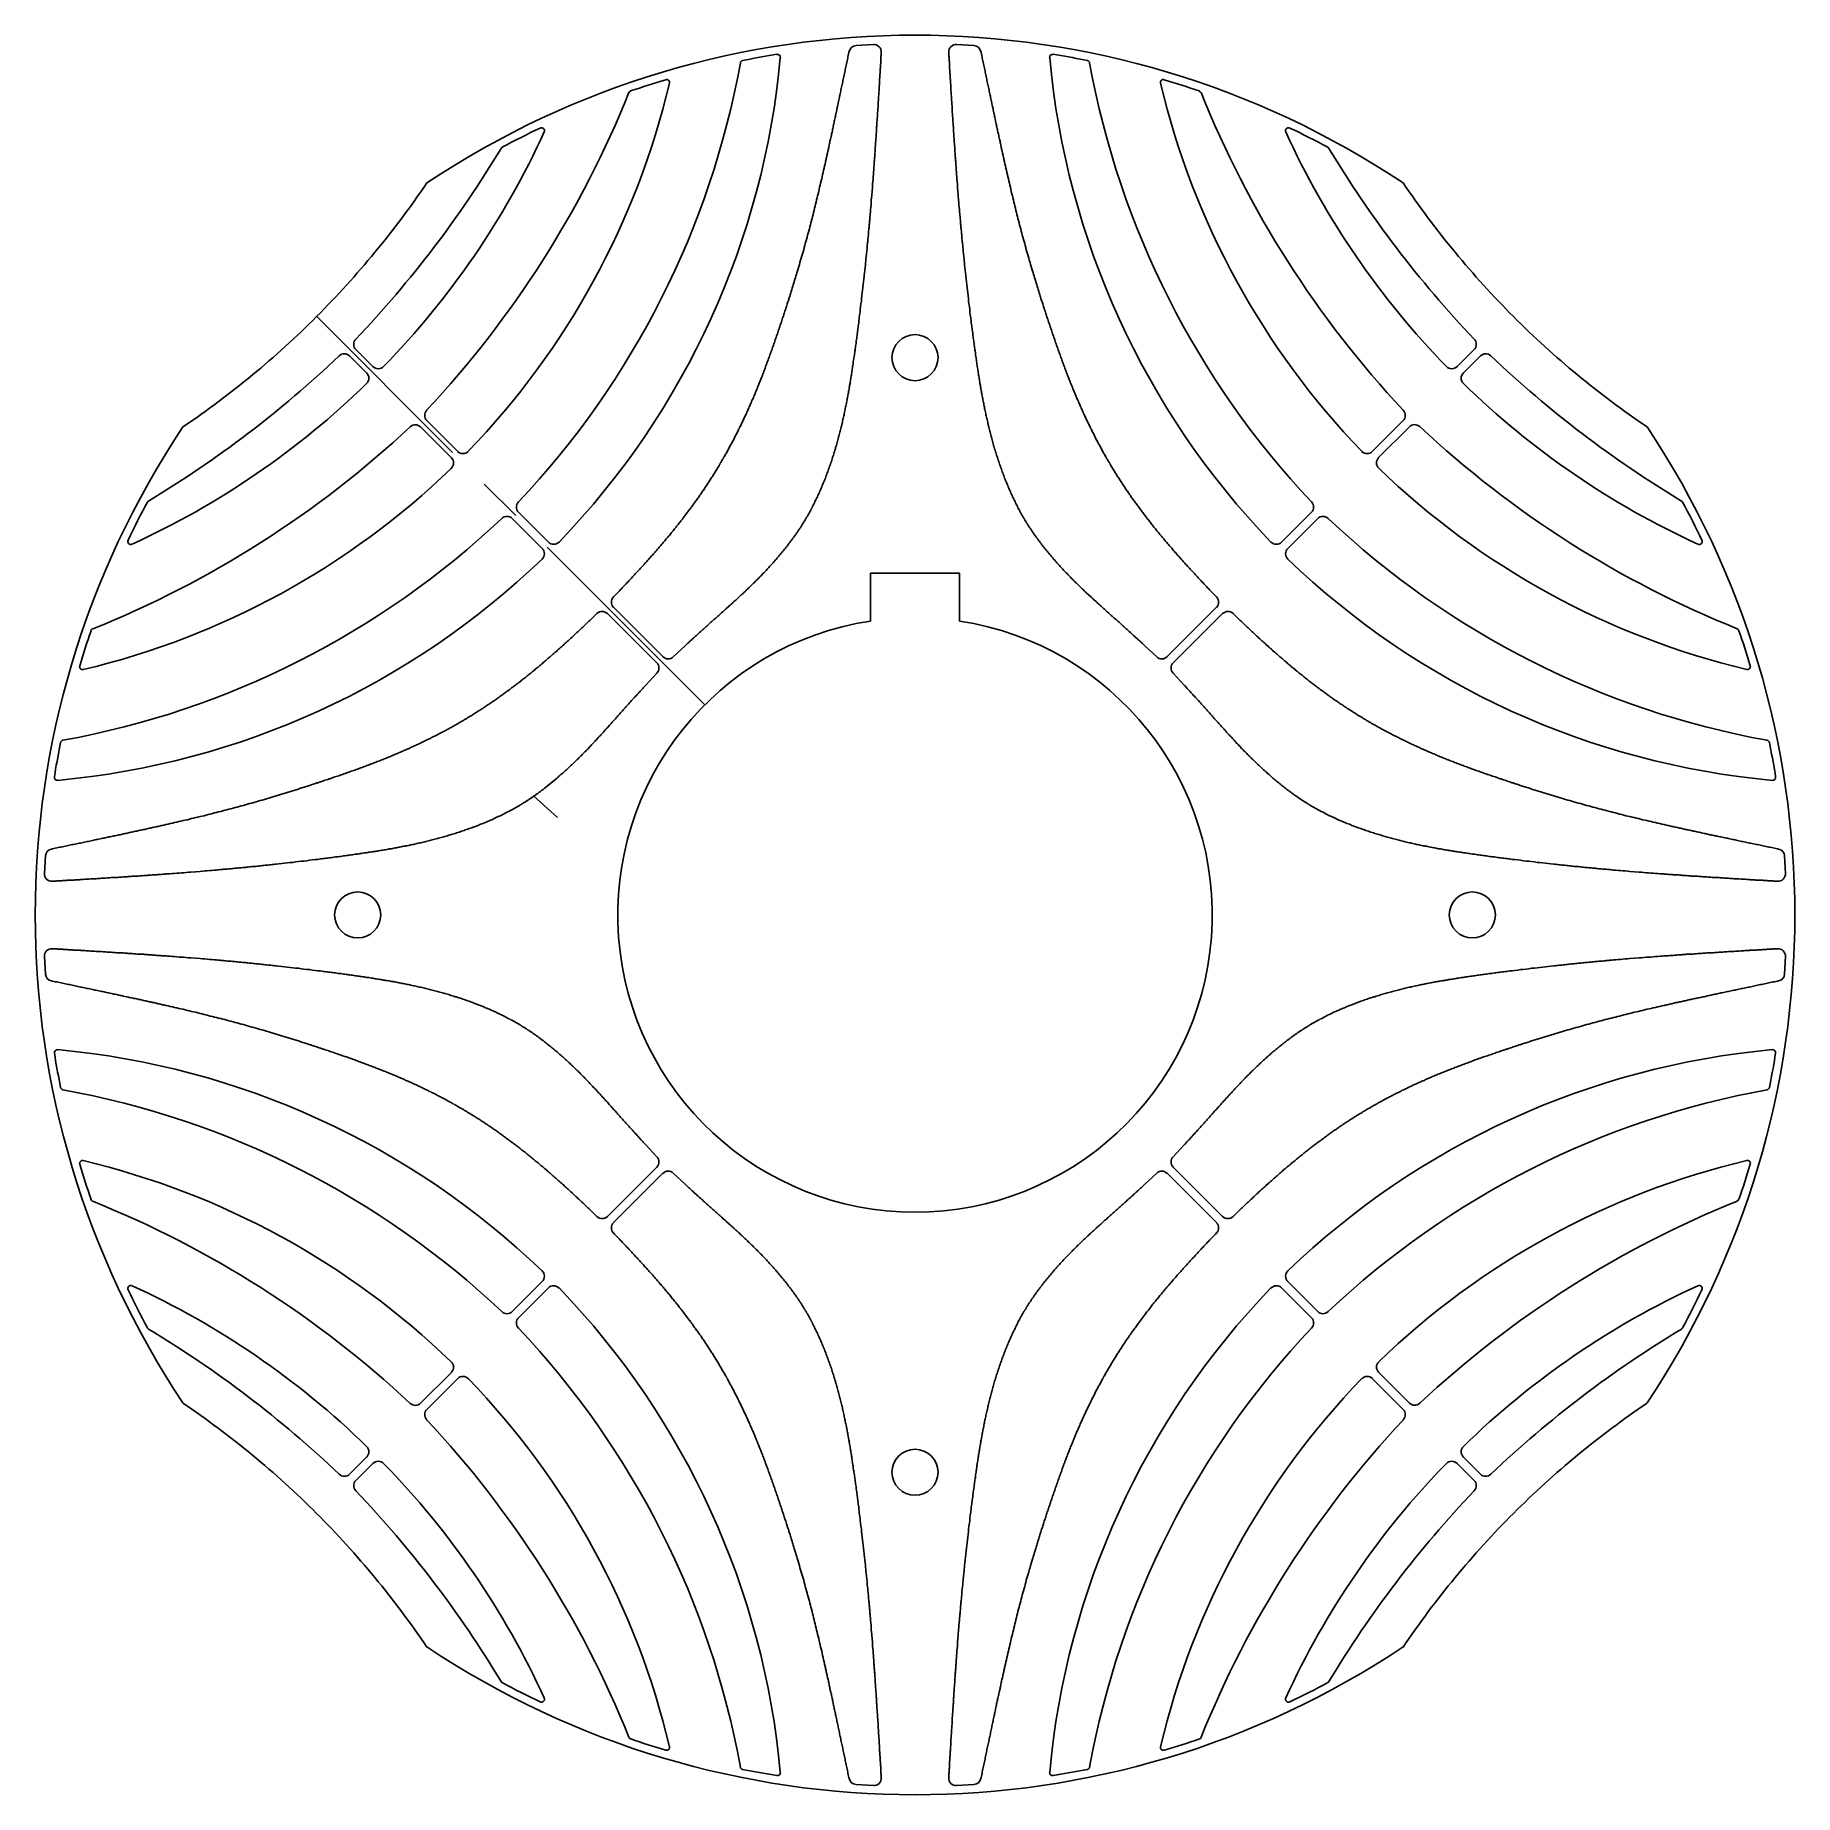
# Model space of a CAD drawing. Header units: millimetres. Extents: x 4391 to 4509, y -27 to 92.
import ezdxf

# ---------------------------------------------------------------- set-up
doc = ezdxf.new("R2010")
doc.units = ezdxf.units.MM
doc.linetypes.add('CENTER', pattern=[2, 1.25, -0.25, 0.25, -0.25])

msp = doc.modelspace()

# ---------------------------------------------------------------- linework, layer by layer
at = {"color": 52, "linetype": 'Continuous', "lineweight": 25}
for p, q in [((4438.16, 89.94), (4438.42, 89.99)), ((4445.21, 90), (4445.19, 89.91)), ((4445.23, 90.1), (4445.21, 90)), ((4445.25, 90.19), (4445.23, 90.1)), ((4445.27, 90.29), (4445.25, 90.19)), ((4445.29, 90.39), (4445.27, 90.29)), ((4445.31, 90.49), (4445.29, 90.39)), ((4445.33, 90.55), (4445.31, 90.49)), ((4446.96, 91.02), (4445.79, 90.95)), ((4447.46, 90.07), (4447.47, 90.12)), ((4447.46, 90.01), (4447.46, 90.07)), ((4447.46, 89.96), (4447.46, 90.01)), ((4447.47, 90.23), (4447.48, 90.28)), ((4447.47, 90.17), (4447.47, 90.23)), ((4447.47, 90.12), (4447.47, 90.17)), ((4447.48, 90.39), (4447.49, 90.44)), ((4447.48, 90.33), (4447.48, 90.39)), ((4447.48, 90.28), (4447.48, 90.33)), ((4447.49, 90.44), (4447.49, 90.49)), ((4452.03, 90.44), (4452.03, 90.49)), ((4452.04, 90.39), (4452.03, 90.44)), ((4452.04, 90.33), (4452.04, 90.39)), ((4452.04, 90.28), (4452.04, 90.33)), ((4452.04, 90.23), (4452.04, 90.28)), ((4452.05, 90.17), (4452.04, 90.23)), ((4452.05, 90.12), (4452.05, 90.17)), ((4452.05, 90.07), (4452.05, 90.12)), ((4452.06, 90.01), (4452.05, 90.07)), ((4452.06, 89.96), (4452.06, 90.01)), ((4452.56, 91.02), (4453.73, 90.95)), ((4454.19, 90.55), (4454.21, 90.49)), ((4454.21, 90.49), (4454.23, 90.39)), ((4454.23, 90.39), (4454.25, 90.29)), ((4454.25, 90.29), (4454.27, 90.19)), ((4454.27, 90.19), (4454.29, 90.1)), ((4454.29, 90.1), (4454.31, 90)), ((4454.31, 90), (4454.33, 89.91)), ((4461.13, 89.98), (4461.36, 89.94)), ((4444.97, 88.87), (4444.95, 88.78)), ((4444.99, 88.97), (4444.97, 88.87)), ((4445.01, 89.06), (4444.99, 88.97)), ((4445.03, 89.15), (4445.01, 89.06)), ((4445.05, 89.24), (4445.03, 89.15)), ((4445.07, 89.34), (4445.05, 89.24)), ((4445.09, 89.43), (4445.07, 89.34)), ((4445.11, 89.53), (4445.09, 89.43)), ((4445.13, 89.62), (4445.11, 89.53)), ((4445.15, 89.71), (4445.13, 89.62)), ((4445.17, 89.81), (4445.15, 89.71)), ((4445.19, 89.91), (4445.17, 89.81)), ((4447.39, 88.87), (4447.4, 88.92)), ((4447.39, 88.82), (4447.39, 88.87)), ((4447.39, 88.77), (4447.39, 88.82)), ((4447.4, 89.02), (4447.41, 89.07)), ((4447.4, 88.97), (4447.4, 89.02)), ((4447.4, 88.92), (4447.4, 88.97)), ((4447.41, 89.23), (4447.42, 89.28)), ((4447.41, 89.17), (4447.41, 89.23)), ((4447.41, 89.12), (4447.41, 89.17)), ((4447.41, 89.07), (4447.41, 89.12)), ((4447.42, 89.38), (4447.43, 89.43)), ((4447.42, 89.33), (4447.42, 89.38)), ((4447.42, 89.28), (4447.42, 89.33)), ((4447.43, 89.54), (4447.44, 89.59)), ((4447.43, 89.48), (4447.43, 89.54)), ((4447.43, 89.43), (4447.43, 89.48)), ((4447.44, 89.69), (4447.45, 89.75)), ((4447.44, 89.64), (4447.44, 89.69)), ((4447.44, 89.59), (4447.44, 89.64)), ((4447.45, 89.85), (4447.46, 89.91)), ((4447.45, 89.8), (4447.45, 89.85)), ((4447.45, 89.75), (4447.45, 89.8)), ((4447.46, 89.91), (4447.46, 89.96)), ((4452.06, 89.91), (4452.06, 89.96)), ((4452.07, 89.85), (4452.06, 89.91)), ((4452.07, 89.8), (4452.07, 89.85)), ((4452.07, 89.75), (4452.07, 89.8)), ((4452.08, 89.69), (4452.07, 89.75)), ((4452.08, 89.64), (4452.08, 89.69)), ((4452.08, 89.59), (4452.08, 89.64)), ((4452.09, 89.54), (4452.08, 89.59)), ((4452.09, 89.48), (4452.09, 89.54)), ((4452.09, 89.43), (4452.09, 89.48)), ((4452.09, 89.38), (4452.09, 89.43)), ((4452.1, 89.33), (4452.09, 89.38)), ((4452.1, 89.28), (4452.1, 89.33)), ((4452.1, 89.23), (4452.1, 89.28)), ((4452.11, 89.17), (4452.1, 89.23)), ((4452.11, 89.12), (4452.11, 89.17)), ((4452.11, 89.07), (4452.11, 89.12)), ((4452.12, 89.02), (4452.11, 89.07)), ((4452.12, 88.97), (4452.12, 89.02)), ((4452.12, 88.92), (4452.12, 88.97)), ((4452.13, 88.87), (4452.12, 88.92)), ((4452.13, 88.82), (4452.13, 88.87)), ((4452.13, 88.77), (4452.13, 88.82)), ((4454.33, 89.91), (4454.35, 89.81)), ((4454.35, 89.81), (4454.37, 89.71)), ((4454.37, 89.71), (4454.39, 89.62)), ((4454.39, 89.62), (4454.41, 89.53)), ((4454.41, 89.53), (4454.43, 89.43)), ((4454.43, 89.43), (4454.45, 89.34)), ((4454.45, 89.34), (4454.47, 89.24)), ((4454.47, 89.24), (4454.49, 89.15)), ((4454.49, 89.15), (4454.51, 89.06)), ((4454.51, 89.06), (4454.53, 88.97)), ((4454.53, 88.97), (4454.55, 88.87)), ((4454.55, 88.87), (4454.57, 88.78)), ((4444.71, 87.62), (4444.69, 87.54)), ((4444.73, 87.71), (4444.71, 87.62)), ((4444.75, 87.8), (4444.73, 87.71)), ((4444.76, 87.89), (4444.75, 87.8)), ((4444.78, 87.97), (4444.76, 87.89)), ((4444.8, 88.06), (4444.78, 87.97)), ((4444.82, 88.15), (4444.8, 88.06)), ((4444.84, 88.24), (4444.82, 88.15)), ((4444.86, 88.33), (4444.84, 88.24)), ((4444.88, 88.42), (4444.86, 88.33)), ((4444.9, 88.51), (4444.88, 88.42)), ((4444.91, 88.6), (4444.9, 88.51)), ((4444.93, 88.69), (4444.91, 88.6)), ((4444.95, 88.78), (4444.93, 88.69)), ((4447.31, 87.55), (4447.32, 87.64)), ((4447.32, 87.64), (4447.33, 87.74)), ((4447.33, 87.83), (4447.34, 87.93)), ((4447.33, 87.74), (4447.33, 87.83)), ((4447.34, 88.03), (4447.35, 88.13)), ((4447.34, 87.93), (4447.34, 88.03)), ((4447.35, 88.22), (4447.36, 88.32)), ((4447.35, 88.13), (4447.35, 88.22)), ((4447.36, 88.32), (4447.37, 88.42)), ((4447.37, 88.52), (4447.38, 88.57)), ((4447.37, 88.42), (4447.37, 88.52)), ((4447.38, 88.72), (4447.39, 88.77)), ((4447.38, 88.67), (4447.38, 88.72)), ((4447.38, 88.62), (4447.38, 88.67)), ((4447.38, 88.57), (4447.38, 88.62)), ((4452.13, 88.72), (4452.13, 88.77)), ((4452.14, 88.67), (4452.13, 88.72)), ((4452.14, 88.62), (4452.14, 88.67)), ((4452.14, 88.57), (4452.14, 88.62)), ((4452.15, 88.52), (4452.14, 88.57)), ((4452.15, 88.42), (4452.15, 88.52)), ((4452.16, 88.32), (4452.15, 88.42)), ((4452.16, 88.22), (4452.16, 88.32)), ((4452.17, 88.13), (4452.16, 88.22)), ((4452.18, 88.03), (4452.17, 88.13)), ((4452.18, 87.93), (4452.18, 88.03)), ((4452.19, 87.83), (4452.18, 87.93)), ((4452.19, 87.74), (4452.19, 87.83)), ((4452.2, 87.64), (4452.19, 87.74)), ((4452.21, 87.55), (4452.2, 87.64)), ((4454.57, 88.78), (4454.59, 88.69)), ((4454.59, 88.69), (4454.6, 88.6)), ((4454.6, 88.6), (4454.62, 88.51)), ((4454.62, 88.51), (4454.64, 88.42)), ((4454.64, 88.42), (4454.66, 88.33)), ((4454.66, 88.33), (4454.68, 88.24)), ((4454.68, 88.24), (4454.7, 88.15)), ((4454.7, 88.15), (4454.72, 88.06)), ((4454.72, 88.06), (4454.74, 87.97)), ((4454.74, 87.97), (4454.76, 87.89)), ((4454.76, 87.89), (4454.77, 87.8)), ((4454.77, 87.8), (4454.79, 87.71)), ((4454.79, 87.71), (4454.81, 87.62)), ((4454.81, 87.62), (4454.83, 87.54)), ((4444.47, 86.51), (4444.46, 86.43)), ((4444.49, 86.6), (4444.47, 86.51)), ((4444.51, 86.68), (4444.49, 86.6)), ((4444.53, 86.77), (4444.51, 86.68)), ((4444.55, 86.85), (4444.53, 86.77)), ((4444.56, 86.93), (4444.55, 86.85)), ((4444.58, 87.02), (4444.56, 86.93)), ((4444.6, 87.1), (4444.58, 87.02)), ((4444.62, 87.19), (4444.6, 87.1)), ((4444.64, 87.28), (4444.62, 87.19)), ((4444.65, 87.36), (4444.64, 87.28)), ((4444.67, 87.45), (4444.65, 87.36)), ((4444.69, 87.54), (4444.67, 87.45)), ((4447.24, 86.44), (4447.25, 86.53)), ((4447.24, 86.35), (4447.24, 86.44)), ((4447.25, 86.53), (4447.26, 86.62)), ((4447.26, 86.71), (4447.27, 86.8)), ((4447.26, 86.62), (4447.26, 86.71)), ((4447.27, 86.89), (4447.28, 86.99)), ((4447.27, 86.8), (4447.27, 86.89)), ((4447.28, 87.08), (4447.29, 87.17)), ((4447.28, 86.99), (4447.28, 87.08)), ((4447.29, 87.17), (4447.3, 87.27)), ((4447.3, 87.36), (4447.31, 87.45)), ((4447.3, 87.27), (4447.3, 87.36)), ((4447.31, 87.45), (4447.31, 87.55)), ((4452.21, 87.45), (4452.21, 87.55)), ((4452.22, 87.36), (4452.21, 87.45)), ((4452.22, 87.27), (4452.22, 87.36)), ((4452.23, 87.17), (4452.22, 87.27)), ((4452.23, 87.08), (4452.23, 87.17)), ((4452.24, 86.99), (4452.23, 87.08)), ((4452.25, 86.89), (4452.24, 86.99)), ((4452.25, 86.8), (4452.25, 86.89)), ((4452.26, 86.71), (4452.25, 86.8)), ((4452.26, 86.62), (4452.26, 86.71)), ((4452.27, 86.53), (4452.26, 86.62)), ((4452.27, 86.44), (4452.27, 86.53)), ((4452.28, 86.35), (4452.27, 86.44)), ((4454.83, 87.54), (4454.85, 87.45)), ((4454.85, 87.45), (4454.87, 87.36)), ((4454.87, 87.36), (4454.88, 87.28)), ((4454.88, 87.28), (4454.9, 87.19)), ((4454.9, 87.19), (4454.92, 87.1)), ((4454.92, 87.1), (4454.94, 87.02)), ((4454.94, 87.02), (4454.96, 86.93)), ((4454.96, 86.93), (4454.97, 86.85)), ((4454.97, 86.85), (4454.99, 86.77)), ((4454.99, 86.77), (4455.01, 86.68)), ((4455.01, 86.68), (4455.03, 86.6)), ((4455.03, 86.6), (4455.04, 86.51)), ((4455.04, 86.51), (4455.06, 86.43)), ((4444.21, 85.29), (4444.2, 85.21)), ((4444.23, 85.37), (4444.21, 85.29)), ((4444.25, 85.45), (4444.23, 85.37)), ((4444.26, 85.53), (4444.25, 85.45)), ((4444.28, 85.61), (4444.26, 85.53)), ((4444.3, 85.69), (4444.28, 85.61)), ((4444.32, 85.77), (4444.3, 85.69)), ((4444.33, 85.86), (4444.32, 85.77)), ((4444.35, 85.94), (4444.33, 85.86)), ((4444.37, 86.02), (4444.35, 85.94)), ((4444.39, 86.1), (4444.37, 86.02)), ((4444.4, 86.18), (4444.39, 86.1)), ((4444.42, 86.27), (4444.4, 86.18)), ((4444.44, 86.35), (4444.42, 86.27)), ((4444.46, 86.43), (4444.44, 86.35)), ((4447.17, 85.3), (4447.18, 85.38)), ((4447.17, 85.21), (4447.17, 85.3)), ((4447.18, 85.47), (4447.19, 85.55)), ((4447.18, 85.38), (4447.18, 85.47)), ((4447.19, 85.64), (4447.2, 85.73)), ((4447.19, 85.55), (4447.19, 85.64)), ((4447.2, 85.82), (4447.21, 85.9)), ((4447.2, 85.73), (4447.2, 85.82)), ((4447.21, 85.9), (4447.22, 85.99)), ((4447.22, 86.08), (4447.23, 86.17)), ((4447.22, 85.99), (4447.22, 86.08)), ((4447.23, 86.26), (4447.24, 86.35)), ((4447.23, 86.17), (4447.23, 86.26)), ((4452.29, 86.26), (4452.28, 86.35)), ((4452.29, 86.17), (4452.29, 86.26)), ((4452.3, 86.08), (4452.29, 86.17)), ((4452.3, 85.99), (4452.3, 86.08)), ((4452.31, 85.9), (4452.3, 85.99)), ((4452.31, 85.82), (4452.31, 85.9)), ((4452.32, 85.73), (4452.31, 85.82)), ((4452.33, 85.64), (4452.32, 85.73)), ((4452.33, 85.55), (4452.33, 85.64)), ((4452.34, 85.47), (4452.33, 85.55)), ((4452.34, 85.38), (4452.34, 85.47)), ((4452.35, 85.3), (4452.34, 85.38)), ((4452.35, 85.21), (4452.35, 85.3)), ((4455.06, 86.43), (4455.08, 86.35)), ((4455.08, 86.35), (4455.1, 86.27)), ((4455.1, 86.27), (4455.12, 86.18)), ((4455.12, 86.18), (4455.13, 86.1)), ((4455.13, 86.1), (4455.15, 86.02)), ((4455.15, 86.02), (4455.17, 85.94)), ((4455.17, 85.94), (4455.18, 85.86)), ((4455.18, 85.86), (4455.2, 85.77)), ((4455.2, 85.77), (4455.22, 85.69)), ((4455.22, 85.69), (4455.24, 85.61)), ((4455.24, 85.61), (4455.25, 85.53)), ((4455.25, 85.53), (4455.27, 85.45)), ((4455.27, 85.45), (4455.29, 85.37)), ((4455.29, 85.37), (4455.31, 85.29)), ((4455.31, 85.29), (4455.32, 85.21)), ((4443.96, 84.12), (4443.94, 84.05)), ((4443.98, 84.2), (4443.96, 84.12)), ((4443.99, 84.28), (4443.98, 84.2)), ((4444.01, 84.35), (4443.99, 84.28)), ((4444.03, 84.43), (4444.01, 84.35)), ((4444.04, 84.51), (4444.03, 84.43)), ((4444.06, 84.59), (4444.04, 84.51)), ((4444.08, 84.66), (4444.06, 84.59)), ((4444.09, 84.74), (4444.08, 84.66)), ((4444.11, 84.82), (4444.09, 84.74)), ((4444.13, 84.9), (4444.11, 84.82)), ((4444.15, 84.98), (4444.13, 84.9)), ((4444.16, 85.05), (4444.15, 84.98)), ((4444.18, 85.13), (4444.16, 85.05)), ((4444.2, 85.21), (4444.18, 85.13)), ((4447.09, 84.12), (4447.1, 84.2)), ((4447.09, 84.04), (4447.09, 84.12)), ((4447.1, 84.28), (4447.11, 84.37)), ((4447.1, 84.2), (4447.1, 84.28)), ((4447.11, 84.45), (4447.12, 84.53)), ((4447.11, 84.37), (4447.11, 84.45)), ((4447.12, 84.53), (4447.13, 84.62)), ((4447.13, 84.7), (4447.14, 84.79)), ((4447.13, 84.62), (4447.13, 84.7)), ((4447.14, 84.87), (4447.15, 84.95)), ((4447.14, 84.79), (4447.14, 84.87)), ((4447.15, 85.04), (4447.16, 85.12)), ((4447.15, 84.95), (4447.15, 85.04)), ((4447.16, 85.12), (4447.17, 85.21)), ((4452.36, 85.12), (4452.35, 85.21)), ((4452.37, 85.04), (4452.36, 85.12)), ((4452.37, 84.95), (4452.37, 85.04)), ((4452.38, 84.87), (4452.37, 84.95)), ((4452.38, 84.79), (4452.38, 84.87)), ((4452.39, 84.7), (4452.38, 84.79)), ((4452.39, 84.62), (4452.39, 84.7)), ((4452.4, 84.53), (4452.39, 84.62)), ((4452.4, 84.45), (4452.4, 84.53)), ((4452.41, 84.37), (4452.4, 84.45)), ((4452.42, 84.28), (4452.41, 84.37)), ((4452.42, 84.2), (4452.42, 84.28)), ((4452.43, 84.12), (4452.42, 84.2)), ((4452.43, 84.04), (4452.43, 84.12)), ((4455.32, 85.21), (4455.34, 85.13)), ((4455.34, 85.13), (4455.36, 85.05)), ((4455.36, 85.05), (4455.37, 84.98)), ((4455.37, 84.98), (4455.39, 84.9)), ((4455.39, 84.9), (4455.41, 84.82)), ((4455.41, 84.82), (4455.42, 84.74)), ((4455.42, 84.74), (4455.44, 84.66)), ((4455.44, 84.66), (4455.46, 84.59)), ((4455.46, 84.59), (4455.48, 84.51)), ((4455.48, 84.51), (4455.49, 84.43)), ((4455.49, 84.43), (4455.51, 84.35)), ((4455.51, 84.35), (4455.53, 84.28)), ((4455.53, 84.28), (4455.54, 84.2)), ((4455.54, 84.2), (4455.56, 84.12)), ((4455.56, 84.12), (4455.58, 84.05)), ((4443.71, 83), (4443.68, 82.85)), ((4443.73, 83.07), (4443.71, 83)), ((4443.74, 83.15), (4443.73, 83.07)), ((4443.76, 83.22), (4443.74, 83.15)), ((4443.78, 83.29), (4443.76, 83.22)), ((4443.79, 83.37), (4443.78, 83.29)), ((4443.81, 83.44), (4443.79, 83.37)), ((4443.83, 83.52), (4443.81, 83.44)), ((4443.84, 83.59), (4443.83, 83.52)), ((4443.86, 83.67), (4443.84, 83.59)), ((4443.88, 83.74), (4443.86, 83.67)), ((4443.89, 83.82), (4443.88, 83.74)), ((4443.91, 83.9), (4443.89, 83.82)), ((4443.93, 83.97), (4443.91, 83.9)), ((4443.94, 84.05), (4443.93, 83.97)), ((4447, 82.82), (4447.01, 82.9)), ((4447.01, 82.98), (4447.02, 83.06)), ((4447.01, 82.9), (4447.01, 82.98)), ((4447.02, 83.14), (4447.03, 83.22)), ((4447.02, 83.06), (4447.02, 83.14)), ((4447.03, 83.3), (4447.04, 83.39)), ((4447.03, 83.22), (4447.03, 83.3)), ((4447.04, 83.39), (4447.05, 83.47)), ((4447.05, 83.55), (4447.06, 83.63)), ((4447.05, 83.47), (4447.05, 83.55)), ((4447.06, 83.71), (4447.07, 83.79)), ((4447.06, 83.63), (4447.06, 83.71)), ((4447.07, 83.87), (4447.08, 83.95)), ((4447.07, 83.79), (4447.07, 83.87)), ((4447.08, 83.95), (4447.09, 84.04)), ((4452.44, 83.95), (4452.43, 84.04)), ((4452.44, 83.87), (4452.44, 83.95)), ((4452.45, 83.79), (4452.44, 83.87)), ((4452.46, 83.71), (4452.45, 83.79)), ((4452.46, 83.63), (4452.46, 83.71)), ((4452.47, 83.55), (4452.46, 83.63)), ((4452.47, 83.47), (4452.47, 83.55)), ((4452.48, 83.39), (4452.47, 83.47)), ((4452.48, 83.3), (4452.48, 83.39)), ((4452.49, 83.22), (4452.48, 83.3)), ((4452.5, 83.14), (4452.49, 83.22)), ((4452.5, 83.06), (4452.5, 83.14)), ((4452.51, 82.98), (4452.5, 83.06)), ((4452.51, 82.9), (4452.51, 82.98)), ((4452.52, 82.82), (4452.51, 82.9)), ((4455.58, 84.05), (4455.59, 83.97)), ((4455.59, 83.97), (4455.61, 83.9)), ((4455.61, 83.9), (4455.63, 83.82)), ((4455.63, 83.82), (4455.64, 83.74)), ((4455.64, 83.74), (4455.66, 83.67)), ((4455.66, 83.67), (4455.68, 83.59)), ((4455.68, 83.59), (4455.69, 83.52)), ((4455.69, 83.52), (4455.71, 83.44)), ((4455.71, 83.44), (4455.73, 83.37)), ((4455.73, 83.37), (4455.74, 83.29)), ((4455.74, 83.29), (4455.76, 83.22)), ((4455.76, 83.22), (4455.78, 83.15)), ((4455.78, 83.15), (4455.79, 83.07)), ((4455.79, 83.07), (4455.81, 83)), ((4455.81, 83), (4455.84, 82.85)), ((4443.44, 81.84), (4443.41, 81.69)), ((4443.48, 81.98), (4443.44, 81.84)), ((4443.51, 82.12), (4443.48, 81.98)), ((4443.54, 82.27), (4443.51, 82.12)), ((4443.58, 82.41), (4443.54, 82.27)), ((4443.61, 82.56), (4443.58, 82.41)), ((4443.64, 82.7), (4443.61, 82.56)), ((4443.68, 82.85), (4443.64, 82.7)), ((4446.91, 81.64), (4446.92, 81.8)), ((4446.92, 81.8), (4446.94, 81.96)), ((4446.94, 81.96), (4446.95, 82.11)), ((4446.95, 82.11), (4446.96, 82.27)), ((4446.96, 82.27), (4446.97, 82.43)), ((4446.97, 82.43), (4446.98, 82.59)), ((4446.98, 82.59), (4446.99, 82.74)), ((4446.99, 82.74), (4447, 82.82)), ((4452.52, 82.74), (4452.52, 82.82)), ((4452.54, 82.59), (4452.52, 82.74)), ((4452.55, 82.43), (4452.54, 82.59)), ((4452.56, 82.27), (4452.55, 82.43)), ((4452.57, 82.11), (4452.56, 82.27)), ((4452.58, 81.96), (4452.57, 82.11)), ((4452.6, 81.8), (4452.58, 81.96)), ((4452.61, 81.64), (4452.6, 81.8)), ((4455.84, 82.85), (4455.88, 82.7)), ((4455.88, 82.7), (4455.91, 82.56)), ((4455.91, 82.56), (4455.94, 82.41)), ((4455.94, 82.41), (4455.98, 82.27)), ((4455.98, 82.27), (4456.01, 82.12)), ((4456.01, 82.12), (4456.04, 81.98)), ((4456.04, 81.98), (4456.08, 81.84)), ((4456.08, 81.84), (4456.11, 81.69)), ((4443.14, 80.56), (4443.11, 80.42)), ((4443.17, 80.7), (4443.14, 80.56)), ((4443.21, 80.84), (4443.17, 80.7)), ((4443.24, 80.98), (4443.21, 80.84)), ((4443.28, 81.12), (4443.24, 80.98)), ((4443.31, 81.27), (4443.28, 81.12)), ((4443.34, 81.41), (4443.31, 81.27)), ((4443.38, 81.55), (4443.34, 81.41)), ((4443.41, 81.69), (4443.38, 81.55)), ((4446.81, 80.39), (4446.82, 80.55)), ((4446.82, 80.55), (4446.85, 80.86)), ((4446.85, 80.86), (4446.87, 81.17)), ((4446.87, 81.17), (4446.89, 81.33)), ((4446.89, 81.33), (4446.9, 81.48)), ((4446.9, 81.48), (4446.91, 81.64)), ((4452.62, 81.48), (4452.61, 81.64)), ((4452.63, 81.33), (4452.62, 81.48)), ((4452.64, 81.17), (4452.63, 81.33)), ((4452.67, 80.86), (4452.64, 81.17)), ((4452.69, 80.55), (4452.67, 80.86)), ((4452.71, 80.39), (4452.69, 80.55)), ((4456.11, 81.69), (4456.14, 81.55)), ((4456.14, 81.55), (4456.18, 81.41)), ((4456.18, 81.41), (4456.21, 81.27)), ((4456.21, 81.27), (4456.24, 81.12)), ((4456.24, 81.12), (4456.28, 80.98)), ((4456.28, 80.98), (4456.31, 80.84)), ((4456.31, 80.84), (4456.34, 80.7)), ((4456.34, 80.7), (4456.38, 80.56)), ((4456.38, 80.56), (4456.41, 80.42)), ((4442.86, 79.44), (4442.83, 79.31)), ((4442.9, 79.58), (4442.86, 79.44)), ((4442.93, 79.72), (4442.9, 79.58)), ((4442.97, 79.86), (4442.93, 79.72)), ((4443, 80), (4442.97, 79.86)), ((4443.04, 80.14), (4443, 80)), ((4443.07, 80.28), (4443.04, 80.14)), ((4443.11, 80.42), (4443.07, 80.28)), ((4446.72, 79.37), (4446.73, 79.45)), ((4446.72, 79.29), (4446.72, 79.37)), ((4446.73, 79.45), (4446.74, 79.53)), ((4446.74, 79.53), (4446.75, 79.61)), ((4446.75, 79.61), (4446.76, 79.76)), ((4446.76, 79.76), (4446.77, 79.92)), ((4446.77, 79.92), (4446.79, 80.08)), ((4446.79, 80.08), (4446.8, 80.23)), ((4446.8, 80.23), (4446.81, 80.39)), ((4452.72, 80.23), (4452.71, 80.39)), ((4452.73, 80.08), (4452.72, 80.23)), ((4452.75, 79.92), (4452.73, 80.08)), ((4452.76, 79.76), (4452.75, 79.92)), ((4452.77, 79.61), (4452.76, 79.76)), ((4452.78, 79.53), (4452.77, 79.61)), ((4452.79, 79.45), (4452.78, 79.53)), ((4452.79, 79.37), (4452.79, 79.45)), ((4452.8, 79.29), (4452.79, 79.37)), ((4456.41, 80.42), (4456.45, 80.28)), ((4456.45, 80.28), (4456.48, 80.14)), ((4456.48, 80.14), (4456.52, 80)), ((4456.52, 80), (4456.55, 79.86)), ((4456.55, 79.86), (4456.59, 79.72)), ((4456.59, 79.72), (4456.62, 79.58)), ((4456.62, 79.58), (4456.66, 79.44)), ((4456.66, 79.44), (4456.69, 79.31)), ((4442.53, 78.19), (4442.5, 78.05)), ((4442.57, 78.33), (4442.53, 78.19)), ((4442.61, 78.47), (4442.57, 78.33)), ((4442.65, 78.61), (4442.61, 78.47)), ((4442.68, 78.75), (4442.65, 78.61)), ((4442.72, 78.89), (4442.68, 78.75)), ((4442.75, 79.03), (4442.72, 78.89)), ((4442.79, 79.17), (4442.75, 79.03)), ((4442.83, 79.31), (4442.79, 79.17)), ((4446.61, 78.12), (4446.62, 78.21)), ((4446.62, 78.21), (4446.63, 78.29)), ((4446.63, 78.29), (4446.64, 78.38)), ((4446.64, 78.46), (4446.65, 78.55)), ((4446.64, 78.38), (4446.64, 78.46)), ((4446.65, 78.55), (4446.66, 78.63)), ((4446.66, 78.63), (4446.67, 78.71)), ((4446.67, 78.8), (4446.68, 78.88)), ((4446.67, 78.71), (4446.67, 78.8)), ((4446.68, 78.88), (4446.69, 78.96)), ((4446.69, 78.96), (4446.7, 79.04)), ((4446.7, 79.13), (4446.71, 79.21)), ((4446.7, 79.04), (4446.7, 79.13)), ((4446.71, 79.21), (4446.72, 79.29)), ((4452.81, 79.21), (4452.8, 79.29)), ((4452.82, 79.13), (4452.81, 79.21)), ((4452.82, 79.04), (4452.82, 79.13)), ((4452.83, 78.96), (4452.82, 79.04)), ((4452.84, 78.88), (4452.83, 78.96)), ((4452.84, 78.8), (4452.84, 78.88)), ((4452.85, 78.71), (4452.84, 78.8)), ((4452.86, 78.63), (4452.85, 78.71)), ((4452.87, 78.55), (4452.86, 78.63)), ((4452.88, 78.46), (4452.87, 78.55)), ((4452.88, 78.38), (4452.88, 78.46)), ((4452.89, 78.29), (4452.88, 78.38)), ((4452.9, 78.21), (4452.89, 78.29)), ((4452.91, 78.12), (4452.9, 78.21)), ((4456.69, 79.31), (4456.73, 79.17)), ((4456.73, 79.17), (4456.76, 79.03)), ((4456.76, 79.03), (4456.8, 78.89)), ((4456.8, 78.89), (4456.84, 78.75)), ((4456.84, 78.75), (4456.87, 78.61)), ((4456.87, 78.61), (4456.91, 78.47)), ((4456.91, 78.47), (4456.95, 78.33)), ((4456.95, 78.33), (4456.98, 78.19)), ((4456.98, 78.19), (4457.02, 78.05)), ((4442.23, 77.07), (4442.19, 76.93)), ((4442.27, 77.21), (4442.23, 77.07)), ((4442.3, 77.35), (4442.27, 77.21)), ((4442.34, 77.49), (4442.3, 77.35)), ((4442.38, 77.63), (4442.34, 77.49)), ((4442.42, 77.77), (4442.38, 77.63)), ((4442.46, 77.91), (4442.42, 77.77)), ((4442.5, 78.05), (4442.46, 77.91)), ((4446.49, 76.89), (4446.5, 76.98)), ((4446.5, 76.98), (4446.51, 77.07)), ((4446.51, 77.07), (4446.52, 77.16)), ((4446.52, 77.16), (4446.53, 77.25)), ((4446.53, 77.25), (4446.54, 77.33)), ((4446.54, 77.42), (4446.55, 77.51)), ((4446.54, 77.33), (4446.54, 77.42)), ((4446.55, 77.51), (4446.56, 77.6)), ((4446.56, 77.6), (4446.57, 77.69)), ((4446.57, 77.69), (4446.58, 77.77)), ((4446.58, 77.77), (4446.59, 77.86)), ((4446.59, 77.95), (4446.6, 78.03)), ((4446.59, 77.86), (4446.59, 77.95)), ((4446.6, 78.03), (4446.61, 78.12)), ((4452.92, 78.03), (4452.91, 78.12)), ((4452.92, 77.95), (4452.92, 78.03)), ((4452.93, 77.86), (4452.92, 77.95)), ((4452.94, 77.77), (4452.93, 77.86)), ((4452.95, 77.69), (4452.94, 77.77)), ((4452.96, 77.6), (4452.95, 77.69)), ((4452.97, 77.51), (4452.96, 77.6)), ((4452.98, 77.42), (4452.97, 77.51)), ((4452.98, 77.33), (4452.98, 77.42)), ((4452.99, 77.25), (4452.98, 77.33)), ((4453, 77.16), (4452.99, 77.25)), ((4453.01, 77.07), (4453, 77.16)), ((4453.02, 76.98), (4453.01, 77.07)), ((4453.03, 76.89), (4453.02, 76.98)), ((4457.02, 78.05), (4457.06, 77.91)), ((4457.06, 77.91), (4457.1, 77.77)), ((4457.1, 77.77), (4457.14, 77.63)), ((4457.14, 77.63), (4457.18, 77.49)), ((4457.18, 77.49), (4457.21, 77.35)), ((4457.21, 77.35), (4457.25, 77.21)), ((4457.25, 77.21), (4457.29, 77.07)), ((4457.29, 77.07), (4457.33, 76.93)), ((4441.85, 75.79), (4441.83, 75.72)), ((4441.88, 75.86), (4441.85, 75.79)), ((4441.9, 75.93), (4441.88, 75.86)), ((4441.94, 76.08), (4441.9, 75.93)), ((4441.98, 76.22), (4441.94, 76.08)), ((4442.02, 76.36), (4441.98, 76.22)), ((4442.06, 76.51), (4442.02, 76.36)), ((4442.11, 76.65), (4442.06, 76.51)), ((4442.15, 76.79), (4442.11, 76.65)), ((4442.19, 76.93), (4442.15, 76.79)), ((4446.37, 75.7), (4446.38, 75.8)), ((4446.38, 75.8), (4446.39, 75.89)), ((4446.39, 75.89), (4446.4, 75.98)), ((4446.4, 75.98), (4446.41, 76.07)), ((4446.41, 76.07), (4446.42, 76.16)), ((4446.42, 76.16), (4446.43, 76.25)), ((4446.43, 76.35), (4446.44, 76.44)), ((4446.43, 76.25), (4446.43, 76.35)), ((4446.44, 76.44), (4446.45, 76.53)), ((4446.45, 76.53), (4446.46, 76.62)), ((4446.46, 76.62), (4446.47, 76.71)), ((4446.47, 76.71), (4446.48, 76.8)), ((4446.48, 76.8), (4446.49, 76.89)), ((4453.04, 76.8), (4453.03, 76.89)), ((4453.05, 76.71), (4453.04, 76.8)), ((4453.06, 76.62), (4453.05, 76.71)), ((4453.07, 76.53), (4453.06, 76.62)), ((4453.07, 76.44), (4453.07, 76.53)), ((4453.08, 76.35), (4453.07, 76.44)), ((4453.09, 76.25), (4453.08, 76.35)), ((4453.1, 76.16), (4453.09, 76.25)), ((4453.11, 76.07), (4453.1, 76.16)), ((4453.12, 75.98), (4453.11, 76.07)), ((4453.13, 75.89), (4453.12, 75.98)), ((4453.14, 75.8), (4453.13, 75.89)), ((4453.15, 75.7), (4453.14, 75.8)), ((4457.33, 76.93), (4457.37, 76.79)), ((4457.37, 76.79), (4457.41, 76.65)), ((4457.41, 76.65), (4457.45, 76.51)), ((4457.45, 76.51), (4457.5, 76.36)), ((4457.5, 76.36), (4457.54, 76.22)), ((4457.54, 76.22), (4457.58, 76.08)), ((4457.58, 76.08), (4457.62, 75.93)), ((4457.62, 75.93), (4457.64, 75.86)), ((4457.64, 75.86), (4457.66, 75.79)), ((4457.66, 75.79), (4457.69, 75.72)), ((4441.5, 74.62), (4441.47, 74.54)), ((4441.52, 74.69), (4441.5, 74.62)), ((4441.54, 74.77), (4441.52, 74.69)), ((4441.57, 74.84), (4441.54, 74.77)), ((4441.59, 74.91), (4441.57, 74.84)), ((4441.61, 74.99), (4441.59, 74.91)), ((4441.63, 75.06), (4441.61, 74.99)), ((4441.66, 75.13), (4441.63, 75.06)), ((4441.68, 75.21), (4441.66, 75.13)), ((4441.7, 75.28), (4441.68, 75.21)), ((4441.72, 75.35), (4441.7, 75.28)), ((4441.75, 75.43), (4441.72, 75.35)), ((4441.77, 75.5), (4441.75, 75.43)), ((4441.79, 75.57), (4441.77, 75.5)), ((4441.81, 75.65), (4441.79, 75.57)), ((4441.83, 75.72), (4441.81, 75.65)), ((4446.23, 74.5), (4446.25, 74.68)), ((4446.25, 74.68), (4446.28, 74.87)), ((4446.28, 74.87), (4446.3, 75.06)), ((4446.3, 75.06), (4446.32, 75.24)), ((4446.32, 75.24), (4446.34, 75.43)), ((4446.34, 75.43), (4446.35, 75.52)), ((4446.35, 75.52), (4446.36, 75.61)), ((4446.36, 75.61), (4446.37, 75.7)), ((4453.16, 75.61), (4453.15, 75.7)), ((4453.17, 75.52), (4453.16, 75.61)), ((4453.18, 75.43), (4453.17, 75.52)), ((4453.2, 75.24), (4453.18, 75.43)), ((4453.22, 75.06), (4453.2, 75.24)), ((4453.24, 74.87), (4453.22, 75.06)), ((4453.26, 74.68), (4453.24, 74.87)), ((4453.29, 74.5), (4453.26, 74.68)), ((4457.69, 75.72), (4457.71, 75.65)), ((4457.71, 75.65), (4457.73, 75.57)), ((4457.73, 75.57), (4457.75, 75.5)), ((4457.75, 75.5), (4457.77, 75.43)), ((4457.77, 75.43), (4457.8, 75.35)), ((4457.8, 75.35), (4457.82, 75.28)), ((4457.82, 75.28), (4457.84, 75.21)), ((4457.84, 75.21), (4457.86, 75.13)), ((4457.86, 75.13), (4457.88, 75.06)), ((4457.88, 75.06), (4457.91, 74.99)), ((4457.91, 74.99), (4457.93, 74.91)), ((4457.93, 74.91), (4457.95, 74.84)), ((4457.95, 74.84), (4457.98, 74.77)), ((4457.98, 74.77), (4458, 74.69)), ((4458, 74.69), (4458.02, 74.62)), ((4458.02, 74.62), (4458.04, 74.54)), ((4441.14, 73.48), (4441.11, 73.4)), ((4441.16, 73.56), (4441.14, 73.48)), ((4441.19, 73.63), (4441.16, 73.56)), ((4441.21, 73.71), (4441.19, 73.63)), ((4441.24, 73.79), (4441.21, 73.71)), ((4441.26, 73.86), (4441.24, 73.79)), ((4441.28, 73.94), (4441.26, 73.86)), ((4441.31, 74.02), (4441.28, 73.94)), ((4441.33, 74.09), (4441.31, 74.02)), ((4441.36, 74.17), (4441.33, 74.09)), ((4441.38, 74.24), (4441.36, 74.17)), ((4441.4, 74.32), (4441.38, 74.24)), ((4441.43, 74.39), (4441.4, 74.32)), ((4441.45, 74.47), (4441.43, 74.39)), ((4441.47, 74.54), (4441.45, 74.47)), ((4446.1, 73.38), (4446.12, 73.56)), ((4446.12, 73.56), (4446.15, 73.75)), ((4446.15, 73.75), (4446.17, 73.94)), ((4446.17, 73.94), (4446.19, 74.12)), ((4446.19, 74.12), (4446.21, 74.31)), ((4446.21, 74.31), (4446.23, 74.5)), ((4453.31, 74.31), (4453.29, 74.5)), ((4453.33, 74.12), (4453.31, 74.31)), ((4453.35, 73.94), (4453.33, 74.12)), ((4453.37, 73.75), (4453.35, 73.94)), ((4453.39, 73.56), (4453.37, 73.75)), ((4453.42, 73.38), (4453.39, 73.56)), ((4458.04, 74.54), (4458.07, 74.47)), ((4458.07, 74.47), (4458.09, 74.39)), ((4458.09, 74.39), (4458.12, 74.32)), ((4458.12, 74.32), (4458.14, 74.24)), ((4458.14, 74.24), (4458.16, 74.17)), ((4458.16, 74.17), (4458.19, 74.09)), ((4458.19, 74.09), (4458.21, 74.02)), ((4458.21, 74.02), (4458.23, 73.94)), ((4458.23, 73.94), (4458.26, 73.86)), ((4458.26, 73.86), (4458.28, 73.79)), ((4458.28, 73.79), (4458.31, 73.71)), ((4458.31, 73.71), (4458.33, 73.63)), ((4458.33, 73.63), (4458.36, 73.56)), ((4458.36, 73.56), (4458.38, 73.48)), ((4458.38, 73.48), (4458.41, 73.4)), ((4440.75, 72.29), (4440.72, 72.21)), ((4440.77, 72.37), (4440.75, 72.29)), ((4440.8, 72.46), (4440.77, 72.37)), ((4440.83, 72.54), (4440.8, 72.46)), ((4440.85, 72.62), (4440.83, 72.54)), ((4440.88, 72.69), (4440.85, 72.62)), ((4440.91, 72.77), (4440.88, 72.69)), ((4440.93, 72.85), (4440.91, 72.77)), ((4440.96, 72.93), (4440.93, 72.85)), ((4440.98, 73.01), (4440.96, 72.93)), ((4441.01, 73.09), (4440.98, 73.01)), ((4441.04, 73.17), (4441.01, 73.09)), ((4441.06, 73.25), (4441.04, 73.17)), ((4441.09, 73.32), (4441.06, 73.25)), ((4441.11, 73.4), (4441.09, 73.32)), ((4445.95, 72.17), (4445.97, 72.27)), ((4445.97, 72.27), (4445.98, 72.36)), ((4445.98, 72.36), (4445.99, 72.45)), ((4445.99, 72.45), (4446, 72.54)), ((4446, 72.54), (4446.01, 72.63)), ((4446.01, 72.63), (4446.03, 72.82)), ((4446.03, 72.82), (4446.06, 73.01)), ((4446.06, 73.01), (4446.08, 73.19)), ((4446.08, 73.19), (4446.1, 73.38)), ((4453.44, 73.19), (4453.42, 73.38)), ((4453.46, 73.01), (4453.44, 73.19)), ((4453.48, 72.82), (4453.46, 73.01)), ((4453.51, 72.63), (4453.48, 72.82)), ((4453.52, 72.54), (4453.51, 72.63)), ((4453.53, 72.45), (4453.52, 72.54)), ((4453.54, 72.36), (4453.53, 72.45)), ((4453.55, 72.27), (4453.54, 72.36)), ((4453.57, 72.17), (4453.55, 72.27)), ((4458.41, 73.4), (4458.43, 73.32)), ((4458.43, 73.32), (4458.46, 73.25)), ((4458.46, 73.25), (4458.48, 73.17)), ((4458.48, 73.17), (4458.51, 73.09)), ((4458.51, 73.09), (4458.53, 73.01)), ((4458.53, 73.01), (4458.56, 72.93)), ((4458.56, 72.93), (4458.59, 72.85)), ((4458.59, 72.85), (4458.61, 72.77)), ((4458.61, 72.77), (4458.64, 72.69)), ((4458.64, 72.69), (4458.66, 72.62)), ((4458.66, 72.62), (4458.69, 72.54)), ((4458.69, 72.54), (4458.72, 72.46)), ((4458.72, 72.46), (4458.74, 72.37)), ((4458.74, 72.37), (4458.77, 72.29)), ((4458.77, 72.29), (4458.8, 72.21)), ((4440.33, 71.05), (4440.3, 70.97)), ((4440.35, 71.14), (4440.33, 71.05)), ((4440.38, 71.22), (4440.35, 71.14)), ((4440.41, 71.31), (4440.38, 71.22)), ((4440.44, 71.39), (4440.41, 71.31)), ((4440.47, 71.47), (4440.44, 71.39)), ((4440.5, 71.56), (4440.47, 71.47)), ((4440.53, 71.64), (4440.5, 71.56)), ((4440.55, 71.72), (4440.53, 71.64)), ((4440.58, 71.81), (4440.55, 71.72)), ((4440.61, 71.89), (4440.58, 71.81)), ((4440.64, 71.97), (4440.61, 71.89)), ((4440.67, 72.05), (4440.64, 71.97)), ((4440.69, 72.13), (4440.67, 72.05)), ((4440.72, 72.21), (4440.69, 72.13)), ((4445.8, 70.99), (4445.81, 71.08)), ((4445.81, 71.08), (4445.82, 71.17)), ((4445.82, 71.17), (4445.84, 71.26)), ((4445.84, 71.26), (4445.85, 71.35)), ((4445.85, 71.35), (4445.86, 71.44)), ((4445.86, 71.44), (4445.87, 71.53)), ((4445.87, 71.53), (4445.88, 71.63)), ((4445.88, 71.63), (4445.9, 71.72)), ((4445.9, 71.72), (4445.91, 71.81)), ((4445.91, 71.81), (4445.92, 71.9)), ((4445.92, 71.9), (4445.93, 71.99)), ((4445.93, 71.99), (4445.94, 72.08)), ((4445.94, 72.08), (4445.95, 72.17)), ((4453.58, 72.08), (4453.57, 72.17)), ((4453.59, 71.99), (4453.58, 72.08)), ((4453.6, 71.9), (4453.59, 71.99)), ((4453.61, 71.81), (4453.6, 71.9)), ((4453.62, 71.72), (4453.61, 71.81)), ((4453.64, 71.63), (4453.62, 71.72)), ((4453.65, 71.53), (4453.64, 71.63)), ((4453.66, 71.44), (4453.65, 71.53)), ((4453.67, 71.35), (4453.66, 71.44)), ((4453.68, 71.26), (4453.67, 71.35)), ((4453.7, 71.17), (4453.68, 71.26)), ((4453.71, 71.08), (4453.7, 71.17)), ((4453.72, 70.99), (4453.71, 71.08)), ((4458.8, 72.21), (4458.83, 72.13)), ((4458.83, 72.13), (4458.85, 72.05)), ((4458.85, 72.05), (4458.88, 71.97)), ((4458.88, 71.97), (4458.91, 71.89)), ((4458.91, 71.89), (4458.94, 71.81)), ((4458.94, 71.81), (4458.96, 71.72)), ((4458.96, 71.72), (4458.99, 71.64)), ((4458.99, 71.64), (4459.02, 71.56)), ((4459.02, 71.56), (4459.05, 71.47)), ((4459.05, 71.47), (4459.08, 71.39)), ((4459.08, 71.39), (4459.11, 71.31)), ((4459.11, 71.31), (4459.14, 71.22)), ((4459.14, 71.22), (4459.16, 71.14)), ((4459.16, 71.14), (4459.19, 71.05)), ((4459.19, 71.05), (4459.22, 70.97)), ((4412.86, 68.92), (4411.71, 70.07)), ((4412.14, 70.49), (4413.28, 69.35)), ((4439.91, 69.89), (4439.88, 69.81)), ((4439.94, 69.97), (4439.91, 69.89)), ((4439.97, 70.05), (4439.94, 69.97)), ((4440, 70.13), (4439.97, 70.05)), ((4440.03, 70.22), (4440, 70.13)), ((4440.06, 70.3), (4440.03, 70.22)), ((4440.09, 70.38), (4440.06, 70.3)), ((4440.12, 70.46), (4440.09, 70.38)), ((4440.15, 70.55), (4440.12, 70.46)), ((4440.18, 70.63), (4440.15, 70.55)), ((4440.21, 70.72), (4440.18, 70.63)), ((4440.24, 70.8), (4440.21, 70.72)), ((4440.27, 70.88), (4440.24, 70.8)), ((4440.3, 70.97), (4440.27, 70.88)), ((4445.63, 69.77), (4445.64, 69.86)), ((4445.64, 69.86), (4445.65, 69.94)), ((4445.65, 69.94), (4445.66, 70.03)), ((4445.66, 70.03), (4445.68, 70.11)), ((4445.68, 70.11), (4445.69, 70.2)), ((4445.69, 70.2), (4445.7, 70.29)), ((4445.7, 70.29), (4445.71, 70.38)), ((4445.71, 70.38), (4445.73, 70.46)), ((4445.73, 70.46), (4445.74, 70.55)), ((4445.74, 70.55), (4445.75, 70.64)), ((4445.75, 70.64), (4445.76, 70.73)), ((4445.76, 70.73), (4445.77, 70.82)), ((4445.77, 70.82), (4445.79, 70.91)), ((4445.79, 70.91), (4445.8, 70.99)), ((4453.73, 70.91), (4453.72, 70.99)), ((4453.74, 70.82), (4453.73, 70.91)), ((4453.76, 70.73), (4453.74, 70.82)), ((4453.77, 70.64), (4453.76, 70.73)), ((4453.78, 70.55), (4453.77, 70.64)), ((4453.79, 70.46), (4453.78, 70.55)), ((4453.81, 70.38), (4453.79, 70.46)), ((4453.82, 70.29), (4453.81, 70.38)), ((4453.83, 70.2), (4453.82, 70.29)), ((4453.84, 70.11), (4453.83, 70.2)), ((4453.85, 70.03), (4453.84, 70.11)), ((4453.87, 69.94), (4453.85, 70.03)), ((4453.88, 69.86), (4453.87, 69.94)), ((4453.89, 69.77), (4453.88, 69.86)), ((4459.22, 70.97), (4459.25, 70.88)), ((4459.25, 70.88), (4459.28, 70.8)), ((4459.28, 70.8), (4459.31, 70.72)), ((4459.31, 70.72), (4459.34, 70.63)), ((4459.34, 70.63), (4459.37, 70.55)), ((4459.37, 70.55), (4459.4, 70.46)), ((4459.4, 70.46), (4459.43, 70.38)), ((4459.43, 70.38), (4459.46, 70.3)), ((4459.46, 70.3), (4459.49, 70.22)), ((4459.49, 70.22), (4459.52, 70.13)), ((4459.52, 70.13), (4459.55, 70.05)), ((4459.55, 70.05), (4459.58, 69.97)), ((4459.58, 69.97), (4459.61, 69.89)), ((4459.61, 69.89), (4459.64, 69.81)), ((4486.23, 69.35), (4487.38, 70.49)), ((4487.8, 70.07), (4486.66, 68.92)), ((4439.47, 68.7), (4439.44, 68.62)), ((4439.5, 68.78), (4439.47, 68.7)), ((4439.53, 68.86), (4439.5, 68.78)), ((4439.56, 68.93), (4439.53, 68.86)), ((4439.59, 69.01), (4439.56, 68.93)), ((4439.62, 69.09), (4439.59, 69.01)), ((4439.65, 69.17), (4439.62, 69.09)), ((4439.68, 69.25), (4439.65, 69.17)), ((4439.71, 69.33), (4439.68, 69.25)), ((4439.73, 69.41), (4439.71, 69.33)), ((4439.76, 69.49), (4439.73, 69.41)), ((4439.79, 69.57), (4439.76, 69.49)), ((4439.82, 69.65), (4439.79, 69.57)), ((4439.85, 69.73), (4439.82, 69.65)), ((4439.88, 69.81), (4439.85, 69.73)), ((4445.45, 68.62), (4445.46, 68.7)), ((4445.46, 68.7), (4445.48, 68.78)), ((4445.48, 68.78), (4445.49, 68.86)), ((4445.49, 68.86), (4445.5, 68.94)), ((4445.5, 68.94), (4445.51, 69.02)), ((4445.51, 69.02), (4445.53, 69.1)), ((4445.53, 69.1), (4445.54, 69.18)), ((4445.54, 69.18), (4445.55, 69.27)), ((4445.55, 69.27), (4445.56, 69.35)), ((4445.56, 69.35), (4445.58, 69.43)), ((4445.58, 69.43), (4445.59, 69.52)), ((4445.59, 69.52), (4445.6, 69.6)), ((4445.6, 69.6), (4445.61, 69.69)), ((4445.61, 69.69), (4445.63, 69.77)), ((4453.9, 69.69), (4453.89, 69.77)), ((4453.92, 69.6), (4453.9, 69.69)), ((4453.93, 69.52), (4453.92, 69.6)), ((4453.94, 69.43), (4453.93, 69.52)), ((4453.95, 69.35), (4453.94, 69.43)), ((4453.97, 69.27), (4453.95, 69.35)), ((4453.98, 69.18), (4453.97, 69.27)), ((4453.99, 69.1), (4453.98, 69.18)), ((4454, 69.02), (4453.99, 69.1)), ((4454.02, 68.94), (4454, 69.02)), ((4454.03, 68.86), (4454.02, 68.94)), ((4454.04, 68.78), (4454.03, 68.86)), ((4454.06, 68.7), (4454.04, 68.78)), ((4454.07, 68.62), (4454.06, 68.7)), ((4459.64, 69.81), (4459.67, 69.73)), ((4459.67, 69.73), (4459.69, 69.65)), ((4459.69, 69.65), (4459.72, 69.57)), ((4459.72, 69.57), (4459.75, 69.49)), ((4459.75, 69.49), (4459.78, 69.41)), ((4459.78, 69.41), (4459.81, 69.33)), ((4459.81, 69.33), (4459.84, 69.25)), ((4459.84, 69.25), (4459.87, 69.17)), ((4459.87, 69.17), (4459.9, 69.09)), ((4459.9, 69.09), (4459.93, 69.01)), ((4459.93, 69.01), (4459.96, 68.93)), ((4459.96, 68.93), (4459.99, 68.86)), ((4459.99, 68.86), (4460.02, 68.78)), ((4460.02, 68.78), (4460.05, 68.7)), ((4460.05, 68.7), (4460.08, 68.62)), ((4438.98, 67.49), (4438.95, 67.42)), ((4439.01, 67.57), (4438.98, 67.49)), ((4439.04, 67.64), (4439.01, 67.57)), ((4439.07, 67.72), (4439.04, 67.64)), ((4439.1, 67.79), (4439.07, 67.72)), ((4439.13, 67.86), (4439.1, 67.79)), ((4439.16, 67.94), (4439.13, 67.86)), ((4439.19, 68.01), (4439.16, 67.94)), ((4439.22, 68.09), (4439.19, 68.01)), ((4439.25, 68.17), (4439.22, 68.09)), ((4439.28, 68.24), (4439.25, 68.17)), ((4439.32, 68.32), (4439.28, 68.24)), ((4439.35, 68.39), (4439.32, 68.32)), ((4439.38, 68.47), (4439.35, 68.39)), ((4439.41, 68.55), (4439.38, 68.47)), ((4439.44, 68.62), (4439.41, 68.55)), ((4445.25, 67.43), (4445.26, 67.51)), ((4445.26, 67.51), (4445.28, 67.59)), ((4445.28, 67.59), (4445.29, 67.67)), ((4445.29, 67.67), (4445.31, 67.75)), ((4445.31, 67.75), (4445.32, 67.83)), ((4445.32, 67.83), (4445.33, 67.91)), ((4445.33, 67.91), (4445.35, 67.99)), ((4445.35, 67.99), (4445.36, 68.07)), ((4445.36, 68.07), (4445.37, 68.14)), ((4445.37, 68.14), (4445.39, 68.22)), ((4445.39, 68.22), (4445.4, 68.3)), ((4445.4, 68.3), (4445.41, 68.38)), ((4445.41, 68.38), (4445.43, 68.46)), ((4445.43, 68.46), (4445.44, 68.54)), ((4445.44, 68.54), (4445.45, 68.62)), ((4454.08, 68.54), (4454.07, 68.62)), ((4454.09, 68.46), (4454.08, 68.54)), ((4454.11, 68.38), (4454.09, 68.46)), ((4454.12, 68.3), (4454.11, 68.38)), ((4454.13, 68.22), (4454.12, 68.3)), ((4454.14, 68.14), (4454.13, 68.22)), ((4454.16, 68.07), (4454.14, 68.14)), ((4454.17, 67.99), (4454.16, 68.07)), ((4454.18, 67.91), (4454.17, 67.99)), ((4454.2, 67.83), (4454.18, 67.91)), ((4454.21, 67.75), (4454.2, 67.83)), ((4454.23, 67.67), (4454.21, 67.75)), ((4454.24, 67.59), (4454.23, 67.67)), ((4454.26, 67.51), (4454.24, 67.59)), ((4454.27, 67.43), (4454.26, 67.51)), ((4460.08, 68.62), (4460.11, 68.55)), ((4460.11, 68.55), (4460.14, 68.47)), ((4460.14, 68.47), (4460.17, 68.39)), ((4460.17, 68.39), (4460.2, 68.32)), ((4460.2, 68.32), (4460.23, 68.24)), ((4460.23, 68.24), (4460.26, 68.17)), ((4460.26, 68.17), (4460.29, 68.09)), ((4460.29, 68.09), (4460.33, 68.01)), ((4460.33, 68.01), (4460.36, 67.94)), ((4460.36, 67.94), (4460.39, 67.86)), ((4460.39, 67.86), (4460.42, 67.79)), ((4460.42, 67.79), (4460.45, 67.72)), ((4460.45, 67.72), (4460.48, 67.64)), ((4460.48, 67.64), (4460.51, 67.57)), ((4460.51, 67.57), (4460.54, 67.49)), ((4460.54, 67.49), (4460.57, 67.42)), ((4438.48, 66.34), (4438.45, 66.27)), ((4438.51, 66.41), (4438.48, 66.34)), ((4438.54, 66.48), (4438.51, 66.41)), ((4438.57, 66.56), (4438.54, 66.48)), ((4438.61, 66.63), (4438.57, 66.56)), ((4438.64, 66.7), (4438.61, 66.63)), ((4438.67, 66.77), (4438.64, 66.7)), ((4438.7, 66.84), (4438.67, 66.77)), ((4438.73, 66.91), (4438.7, 66.84)), ((4438.76, 66.98), (4438.73, 66.91)), ((4438.79, 67.06), (4438.76, 66.98)), ((4438.83, 67.13), (4438.79, 67.06)), ((4438.86, 67.2), (4438.83, 67.13)), ((4438.89, 67.27), (4438.86, 67.2)), ((4438.92, 67.35), (4438.89, 67.27)), ((4438.95, 67.42), (4438.92, 67.35)), ((4445.02, 66.28), (4445.04, 66.36)), ((4445.04, 66.36), (4445.06, 66.45)), ((4445.06, 66.45), (4445.07, 66.53)), ((4445.07, 66.53), (4445.09, 66.61)), ((4445.09, 66.61), (4445.11, 66.69)), ((4445.11, 66.69), (4445.12, 66.78)), ((4445.12, 66.78), (4445.14, 66.86)), ((4445.14, 66.86), (4445.16, 66.94)), ((4445.16, 66.94), (4445.17, 67.02)), ((4445.17, 67.02), (4445.19, 67.1)), ((4445.19, 67.1), (4445.2, 67.19)), ((4445.2, 67.19), (4445.22, 67.27)), ((4445.22, 67.27), (4445.23, 67.35)), ((4445.23, 67.35), (4445.25, 67.43)), ((4454.28, 67.35), (4454.27, 67.43)), ((4454.3, 67.27), (4454.28, 67.35)), ((4454.32, 67.19), (4454.3, 67.27)), ((4454.33, 67.1), (4454.32, 67.19)), ((4454.35, 67.02), (4454.33, 67.1)), ((4454.36, 66.94), (4454.35, 67.02)), ((4454.38, 66.86), (4454.36, 66.94)), ((4454.39, 66.78), (4454.38, 66.86)), ((4454.41, 66.69), (4454.39, 66.78)), ((4454.43, 66.61), (4454.41, 66.69)), ((4454.44, 66.53), (4454.43, 66.61)), ((4454.46, 66.45), (4454.44, 66.53)), ((4454.48, 66.36), (4454.46, 66.45)), ((4454.5, 66.28), (4454.48, 66.36)), ((4460.57, 67.42), (4460.6, 67.35)), ((4460.6, 67.35), (4460.63, 67.27)), ((4460.63, 67.27), (4460.66, 67.2)), ((4460.66, 67.2), (4460.69, 67.13)), ((4460.69, 67.13), (4460.73, 67.06)), ((4460.73, 67.06), (4460.76, 66.98)), ((4460.76, 66.98), (4460.79, 66.91)), ((4460.79, 66.91), (4460.82, 66.84)), ((4460.82, 66.84), (4460.85, 66.77)), ((4460.85, 66.77), (4460.88, 66.7)), ((4460.88, 66.7), (4460.91, 66.63)), ((4460.91, 66.63), (4460.94, 66.56)), ((4460.94, 66.56), (4460.98, 66.48)), ((4460.98, 66.48), (4461.01, 66.41)), ((4461.01, 66.41), (4461.04, 66.34)), ((4461.04, 66.34), (4461.07, 66.27)), ((4416.49, 65.29), (4418.57, 63.21)), ((4418.99, 63.64), (4416.91, 65.71)), ((4437.93, 65.17), (4437.89, 65.11)), ((4437.96, 65.24), (4437.93, 65.17)), ((4437.99, 65.31), (4437.96, 65.24)), ((4438.03, 65.38), (4437.99, 65.31)), ((4438.06, 65.44), (4438.03, 65.38)), ((4438.09, 65.51), (4438.06, 65.44)), ((4438.12, 65.58), (4438.09, 65.51)), ((4438.16, 65.65), (4438.12, 65.58)), ((4438.19, 65.72), (4438.16, 65.65)), ((4438.22, 65.79), (4438.19, 65.72)), ((4438.25, 65.86), (4438.22, 65.79)), ((4438.29, 65.93), (4438.25, 65.86)), ((4438.32, 65.99), (4438.29, 65.93)), ((4438.35, 66.06), (4438.32, 65.99)), ((4438.38, 66.13), (4438.35, 66.06)), ((4438.42, 66.2), (4438.38, 66.13)), ((4438.45, 66.27), (4438.42, 66.2)), ((4444.75, 65.1), (4444.77, 65.18)), ((4444.77, 65.18), (4444.79, 65.27)), ((4444.79, 65.27), (4444.81, 65.35)), ((4444.81, 65.35), (4444.83, 65.44)), ((4444.83, 65.44), (4444.85, 65.52)), ((4444.85, 65.52), (4444.87, 65.61)), ((4444.87, 65.61), (4444.89, 65.69)), ((4444.89, 65.69), (4444.91, 65.78)), ((4444.91, 65.78), (4444.93, 65.86)), ((4444.93, 65.86), (4444.95, 65.95)), ((4444.95, 65.95), (4444.97, 66.03)), ((4444.97, 66.03), (4444.99, 66.11)), ((4444.99, 66.11), (4445, 66.2)), ((4445, 66.2), (4445.02, 66.28)), ((4454.52, 66.2), (4454.5, 66.28)), ((4454.53, 66.11), (4454.52, 66.2)), ((4454.55, 66.03), (4454.53, 66.11)), ((4454.57, 65.95), (4454.55, 66.03)), ((4454.59, 65.86), (4454.57, 65.95)), ((4454.61, 65.78), (4454.59, 65.86)), ((4454.63, 65.69), (4454.61, 65.78)), ((4454.65, 65.61), (4454.63, 65.69)), ((4454.67, 65.52), (4454.65, 65.61)), ((4454.69, 65.44), (4454.67, 65.52)), ((4454.71, 65.35), (4454.69, 65.44)), ((4454.73, 65.27), (4454.71, 65.35)), ((4454.75, 65.18), (4454.73, 65.27)), ((4454.77, 65.1), (4454.75, 65.18)), ((4461.07, 66.27), (4461.1, 66.2)), ((4461.1, 66.2), (4461.14, 66.13)), ((4461.14, 66.13), (4461.17, 66.06)), ((4461.17, 66.06), (4461.2, 65.99)), ((4461.2, 65.99), (4461.23, 65.93)), ((4461.23, 65.93), (4461.26, 65.86)), ((4461.26, 65.86), (4461.3, 65.79)), ((4461.3, 65.79), (4461.33, 65.72)), ((4461.33, 65.72), (4461.36, 65.65)), ((4461.36, 65.65), (4461.39, 65.58)), ((4461.39, 65.58), (4461.43, 65.51)), ((4461.43, 65.51), (4461.46, 65.44)), ((4461.46, 65.44), (4461.49, 65.38)), ((4461.49, 65.38), (4461.53, 65.31)), ((4461.53, 65.31), (4461.56, 65.24)), ((4461.56, 65.24), (4461.59, 65.17)), ((4461.59, 65.17), (4461.63, 65.11)), ((4482.6, 65.71), (4480.53, 63.64)), ((4480.95, 63.22), (4483.03, 65.29)), ((4437.31, 63.99), (4437.28, 63.92)), ((4437.35, 64.05), (4437.31, 63.99)), ((4437.38, 64.12), (4437.35, 64.05)), ((4437.42, 64.18), (4437.38, 64.12)), ((4437.45, 64.25), (4437.42, 64.18)), ((4437.49, 64.31), (4437.45, 64.25)), ((4437.52, 64.38), (4437.49, 64.31)), ((4437.56, 64.44), (4437.52, 64.38)), ((4437.59, 64.51), (4437.56, 64.44)), ((4437.62, 64.57), (4437.59, 64.51)), ((4437.66, 64.64), (4437.62, 64.57)), ((4437.69, 64.71), (4437.66, 64.64)), ((4437.73, 64.77), (4437.69, 64.71)), ((4437.76, 64.84), (4437.73, 64.77)), ((4437.79, 64.91), (4437.76, 64.84)), ((4437.83, 64.97), (4437.79, 64.91)), ((4437.86, 65.04), (4437.83, 64.97)), ((4437.89, 65.11), (4437.86, 65.04)), ((4444.42, 63.9), (4444.45, 63.99)), ((4444.45, 63.99), (4444.47, 64.07)), ((4444.47, 64.07), (4444.5, 64.16)), ((4444.5, 64.16), (4444.52, 64.25)), ((4444.52, 64.25), (4444.55, 64.33)), ((4444.55, 64.33), (4444.57, 64.42)), ((4444.57, 64.42), (4444.59, 64.5)), ((4444.59, 64.5), (4444.62, 64.59)), ((4444.62, 64.59), (4444.64, 64.67)), ((4444.64, 64.67), (4444.66, 64.76)), ((4444.66, 64.76), (4444.68, 64.84)), ((4444.68, 64.84), (4444.71, 64.93)), ((4444.71, 64.93), (4444.73, 65.01)), ((4444.73, 65.01), (4444.75, 65.1)), ((4454.79, 65.01), (4454.77, 65.1)), ((4454.81, 64.93), (4454.79, 65.01)), ((4454.84, 64.84), (4454.81, 64.93)), ((4454.86, 64.76), (4454.84, 64.84)), ((4454.88, 64.67), (4454.86, 64.76)), ((4454.9, 64.59), (4454.88, 64.67)), ((4454.93, 64.5), (4454.9, 64.59)), ((4454.95, 64.42), (4454.93, 64.5)), ((4454.97, 64.33), (4454.95, 64.42)), ((4455, 64.25), (4454.97, 64.33)), ((4455.02, 64.16), (4455, 64.25)), ((4455.04, 64.07), (4455.02, 64.16)), ((4455.07, 63.99), (4455.04, 64.07)), ((4455.09, 63.9), (4455.07, 63.99)), ((4461.63, 65.11), (4461.66, 65.04)), ((4461.66, 65.04), (4461.69, 64.97)), ((4461.69, 64.97), (4461.73, 64.91)), ((4461.73, 64.91), (4461.76, 64.84)), ((4461.76, 64.84), (4461.79, 64.77)), ((4461.79, 64.77), (4461.83, 64.71)), ((4461.83, 64.71), (4461.86, 64.64)), ((4461.86, 64.64), (4461.89, 64.57)), ((4461.89, 64.57), (4461.93, 64.51)), ((4461.93, 64.51), (4461.96, 64.44)), ((4461.96, 64.44), (4462, 64.38)), ((4462, 64.38), (4462.03, 64.31)), ((4462.03, 64.31), (4462.07, 64.25)), ((4462.07, 64.25), (4462.1, 64.18)), ((4462.1, 64.18), (4462.14, 64.12)), ((4462.14, 64.12), (4462.17, 64.05)), ((4462.17, 64.05), (4462.21, 63.99)), ((4462.21, 63.99), (4462.24, 63.92)), ((4436.63, 62.77), (4436.59, 62.71)), ((4436.66, 62.84), (4436.63, 62.77)), ((4436.7, 62.9), (4436.66, 62.84)), ((4436.74, 62.96), (4436.7, 62.9)), ((4436.77, 63.03), (4436.74, 62.96)), ((4436.81, 63.09), (4436.77, 63.03)), ((4436.85, 63.15), (4436.81, 63.09)), ((4436.88, 63.22), (4436.85, 63.15)), ((4436.92, 63.28), (4436.88, 63.22)), ((4436.96, 63.34), (4436.92, 63.28)), ((4436.99, 63.41), (4436.96, 63.34)), ((4437.03, 63.47), (4436.99, 63.41)), ((4437.07, 63.53), (4437.03, 63.47)), ((4437.1, 63.6), (4437.07, 63.53)), ((4437.14, 63.66), (4437.1, 63.6)), ((4437.17, 63.73), (4437.14, 63.66)), ((4437.21, 63.79), (4437.17, 63.73)), ((4437.24, 63.86), (4437.21, 63.79)), ((4437.28, 63.92), (4437.24, 63.86)), ((4444.04, 62.7), (4444.07, 62.79)), ((4444.07, 62.79), (4444.1, 62.87)), ((4444.1, 62.87), (4444.13, 62.96)), ((4444.13, 62.96), (4444.16, 63.04)), ((4444.16, 63.04), (4444.18, 63.13)), ((4444.18, 63.13), (4444.21, 63.22)), ((4444.21, 63.22), (4444.24, 63.3)), ((4444.24, 63.3), (4444.27, 63.39)), ((4444.27, 63.39), (4444.29, 63.47)), ((4444.29, 63.47), (4444.32, 63.56)), ((4444.32, 63.56), (4444.35, 63.64)), ((4444.35, 63.64), (4444.37, 63.73)), ((4444.37, 63.73), (4444.4, 63.82)), ((4444.4, 63.82), (4444.42, 63.9)), ((4455.12, 63.82), (4455.09, 63.9)), ((4455.15, 63.73), (4455.12, 63.82)), ((4455.17, 63.64), (4455.15, 63.73)), ((4455.2, 63.56), (4455.17, 63.64)), ((4455.22, 63.47), (4455.2, 63.56)), ((4455.25, 63.39), (4455.22, 63.47)), ((4455.28, 63.3), (4455.25, 63.39)), ((4455.31, 63.22), (4455.28, 63.3)), ((4455.33, 63.13), (4455.31, 63.22)), ((4455.36, 63.04), (4455.33, 63.13)), ((4455.39, 62.96), (4455.36, 63.04)), ((4455.42, 62.87), (4455.39, 62.96)), ((4455.45, 62.79), (4455.42, 62.87)), ((4455.48, 62.7), (4455.45, 62.79)), ((4462.24, 63.92), (4462.28, 63.86)), ((4462.28, 63.86), (4462.31, 63.79)), ((4462.31, 63.79), (4462.35, 63.73)), ((4462.35, 63.73), (4462.38, 63.66)), ((4462.38, 63.66), (4462.42, 63.6)), ((4462.42, 63.6), (4462.45, 63.53)), ((4462.45, 63.53), (4462.49, 63.47)), ((4462.49, 63.47), (4462.53, 63.41)), ((4462.53, 63.41), (4462.56, 63.34)), ((4462.56, 63.34), (4462.6, 63.28)), ((4462.6, 63.28), (4462.63, 63.22)), ((4462.63, 63.22), (4462.67, 63.15)), ((4462.67, 63.15), (4462.71, 63.09)), ((4462.71, 63.09), (4462.74, 63.03)), ((4462.74, 63.03), (4462.78, 62.96)), ((4462.78, 62.96), (4462.82, 62.9)), ((4462.82, 62.9), (4462.86, 62.84)), ((4462.86, 62.84), (4462.89, 62.77)), ((4462.89, 62.77), (4462.93, 62.71)), ((4435.89, 61.59), (4435.85, 61.53)), ((4435.93, 61.65), (4435.89, 61.59)), ((4435.97, 61.72), (4435.93, 61.65)), ((4436.01, 61.78), (4435.97, 61.72)), ((4436.05, 61.84), (4436.01, 61.78)), ((4436.09, 61.9), (4436.05, 61.84)), ((4436.13, 61.96), (4436.09, 61.9)), ((4436.17, 62.03), (4436.13, 61.96)), ((4436.21, 62.09), (4436.17, 62.03)), ((4436.25, 62.15), (4436.21, 62.09)), ((4436.28, 62.21), (4436.25, 62.15)), ((4436.32, 62.27), (4436.28, 62.21)), ((4436.36, 62.34), (4436.32, 62.27)), ((4436.4, 62.4), (4436.36, 62.34)), ((4436.44, 62.46), (4436.4, 62.4)), ((4436.48, 62.52), (4436.44, 62.46)), ((4436.51, 62.59), (4436.48, 62.52)), ((4436.55, 62.65), (4436.51, 62.59)), ((4436.59, 62.71), (4436.55, 62.65)), ((4443.59, 61.51), (4443.63, 61.59)), ((4443.63, 61.59), (4443.66, 61.68)), ((4443.66, 61.68), (4443.69, 61.76)), ((4443.69, 61.76), (4443.73, 61.85)), ((4443.73, 61.85), (4443.76, 61.93)), ((4443.76, 61.93), (4443.79, 62.02)), ((4443.79, 62.02), (4443.83, 62.1)), ((4443.83, 62.1), (4443.86, 62.19)), ((4443.86, 62.19), (4443.89, 62.27)), ((4443.89, 62.27), (4443.92, 62.36)), ((4443.92, 62.36), (4443.95, 62.44)), ((4443.95, 62.44), (4443.98, 62.53)), ((4443.98, 62.53), (4444.01, 62.62)), ((4444.01, 62.62), (4444.04, 62.7)), ((4455.51, 62.62), (4455.48, 62.7)), ((4455.54, 62.53), (4455.51, 62.62)), ((4455.57, 62.44), (4455.54, 62.53)), ((4455.6, 62.36), (4455.57, 62.44)), ((4455.63, 62.27), (4455.6, 62.36)), ((4455.66, 62.19), (4455.63, 62.27)), ((4455.69, 62.1), (4455.66, 62.19)), ((4455.73, 62.02), (4455.69, 62.1)), ((4455.76, 61.93), (4455.73, 62.02)), ((4455.79, 61.85), (4455.76, 61.93)), ((4455.82, 61.76), (4455.79, 61.85)), ((4455.86, 61.68), (4455.82, 61.76)), ((4455.89, 61.59), (4455.86, 61.68)), ((4455.93, 61.51), (4455.89, 61.59)), ((4462.93, 62.71), (4462.97, 62.65)), ((4462.97, 62.65), (4463.01, 62.59)), ((4463.01, 62.59), (4463.04, 62.52)), ((4463.04, 62.52), (4463.08, 62.46)), ((4463.08, 62.46), (4463.12, 62.4)), ((4463.12, 62.4), (4463.16, 62.34)), ((4463.16, 62.34), (4463.2, 62.27)), ((4463.2, 62.27), (4463.23, 62.21)), ((4463.23, 62.21), (4463.27, 62.15)), ((4463.27, 62.15), (4463.31, 62.09)), ((4463.31, 62.09), (4463.35, 62.03)), ((4463.35, 62.03), (4463.39, 61.96)), ((4463.39, 61.96), (4463.43, 61.9)), ((4463.43, 61.9), (4463.47, 61.84)), ((4463.47, 61.84), (4463.51, 61.78)), ((4463.51, 61.78), (4463.55, 61.72)), ((4463.55, 61.72), (4463.59, 61.65)), ((4463.59, 61.65), (4463.63, 61.59)), ((4463.63, 61.59), (4463.67, 61.53)), ((4435.1, 60.43), (4435.06, 60.37)), ((4435.14, 60.49), (4435.1, 60.43)), ((4435.19, 60.55), (4435.14, 60.49)), ((4435.23, 60.61), (4435.19, 60.55)), ((4435.27, 60.68), (4435.23, 60.61)), ((4435.32, 60.74), (4435.27, 60.68)), ((4435.36, 60.8), (4435.32, 60.74)), ((4435.4, 60.86), (4435.36, 60.8)), ((4435.44, 60.92), (4435.4, 60.86)), ((4435.48, 60.98), (4435.44, 60.92)), ((4435.52, 61.04), (4435.48, 60.98)), ((4435.57, 61.1), (4435.52, 61.04)), ((4435.61, 61.16), (4435.57, 61.1)), ((4435.65, 61.23), (4435.61, 61.16)), ((4435.69, 61.29), (4435.65, 61.23)), ((4435.73, 61.35), (4435.69, 61.29)), ((4435.77, 61.41), (4435.73, 61.35)), ((4435.81, 61.47), (4435.77, 61.41)), ((4435.85, 61.53), (4435.81, 61.47)), ((4443.07, 60.34), (4443.11, 60.43)), ((4443.11, 60.43), (4443.15, 60.51)), ((4443.15, 60.51), (4443.19, 60.59)), ((4443.19, 60.59), (4443.23, 60.67)), ((4443.23, 60.67), (4443.27, 60.76)), ((4443.27, 60.76), (4443.3, 60.84)), ((4443.3, 60.84), (4443.34, 60.92)), ((4443.34, 60.92), (4443.38, 61.01)), ((4443.38, 61.01), (4443.42, 61.09)), ((4443.42, 61.09), (4443.45, 61.17)), ((4443.45, 61.17), (4443.49, 61.26)), ((4443.49, 61.26), (4443.52, 61.34)), ((4443.52, 61.34), (4443.56, 61.43)), ((4443.56, 61.43), (4443.59, 61.51)), ((4455.96, 61.43), (4455.93, 61.51)), ((4456, 61.34), (4455.96, 61.43)), ((4456.03, 61.26), (4456, 61.34)), ((4456.07, 61.17), (4456.03, 61.26)), ((4456.1, 61.09), (4456.07, 61.17)), ((4456.14, 61.01), (4456.1, 61.09)), ((4456.18, 60.92), (4456.14, 61.01)), ((4456.21, 60.84), (4456.18, 60.92)), ((4456.25, 60.76), (4456.21, 60.84)), ((4456.29, 60.67), (4456.25, 60.76)), ((4456.33, 60.59), (4456.29, 60.67)), ((4456.37, 60.51), (4456.33, 60.59)), ((4456.41, 60.43), (4456.37, 60.51)), ((4456.45, 60.34), (4456.41, 60.43)), ((4463.67, 61.53), (4463.71, 61.47)), ((4463.71, 61.47), (4463.75, 61.41)), ((4463.75, 61.41), (4463.79, 61.35)), ((4463.79, 61.35), (4463.83, 61.29)), ((4463.83, 61.29), (4463.87, 61.23)), ((4463.87, 61.23), (4463.91, 61.16)), ((4463.91, 61.16), (4463.95, 61.1)), ((4463.95, 61.1), (4463.99, 61.04)), ((4463.99, 61.04), (4464.04, 60.98)), ((4464.04, 60.98), (4464.08, 60.92)), ((4464.08, 60.92), (4464.12, 60.86)), ((4464.12, 60.86), (4464.16, 60.8)), ((4464.16, 60.8), (4464.2, 60.74)), ((4464.2, 60.74), (4464.25, 60.68)), ((4464.25, 60.68), (4464.29, 60.61)), ((4464.29, 60.61), (4464.33, 60.55)), ((4464.33, 60.55), (4464.37, 60.49)), ((4464.37, 60.49), (4464.42, 60.43)), ((4464.42, 60.43), (4464.46, 60.37)), ((4425.1, 57.53), (4423.08, 59.55)), ((4434.2, 59.22), (4434.16, 59.16)), ((4434.25, 59.28), (4434.2, 59.22)), ((4434.3, 59.34), (4434.25, 59.28)), ((4434.34, 59.4), (4434.3, 59.34)), ((4434.39, 59.46), (4434.34, 59.4)), ((4434.43, 59.52), (4434.39, 59.46)), ((4434.48, 59.58), (4434.43, 59.52)), ((4434.53, 59.64), (4434.48, 59.58)), ((4434.57, 59.7), (4434.53, 59.64)), ((4434.62, 59.76), (4434.57, 59.7)), ((4434.66, 59.82), (4434.62, 59.76)), ((4434.71, 59.89), (4434.66, 59.82)), ((4434.75, 59.95), (4434.71, 59.89)), ((4434.8, 60.01), (4434.75, 59.95)), ((4434.84, 60.07), (4434.8, 60.01)), ((4434.88, 60.13), (4434.84, 60.07)), ((4434.93, 60.19), (4434.88, 60.13)), ((4434.97, 60.25), (4434.93, 60.19)), ((4435.02, 60.31), (4434.97, 60.25)), ((4435.06, 60.37), (4435.02, 60.31)), ((4442.45, 59.18), (4442.47, 59.21)), ((4442.47, 59.21), (4442.5, 59.25)), ((4442.5, 59.25), (4442.52, 59.29)), ((4442.52, 59.29), (4442.54, 59.33)), ((4442.54, 59.33), (4442.57, 59.37)), ((4442.57, 59.37), (4442.59, 59.41)), ((4442.59, 59.41), (4442.61, 59.45)), ((4442.61, 59.45), (4442.63, 59.49)), ((4442.63, 59.49), (4442.65, 59.53)), ((4442.65, 59.53), (4442.68, 59.57)), ((4442.68, 59.57), (4442.7, 59.61)), ((4442.7, 59.61), (4442.72, 59.65)), ((4442.72, 59.65), (4442.74, 59.69)), ((4442.74, 59.69), (4442.78, 59.77)), ((4442.78, 59.77), (4442.83, 59.85)), ((4442.83, 59.85), (4442.87, 59.94)), ((4442.87, 59.94), (4442.91, 60.02)), ((4442.91, 60.02), (4442.95, 60.1)), ((4442.95, 60.1), (4442.99, 60.18)), ((4442.99, 60.18), (4443.03, 60.26)), ((4443.03, 60.26), (4443.07, 60.34)), ((4456.49, 60.26), (4456.45, 60.34)), ((4456.53, 60.18), (4456.49, 60.26)), ((4456.57, 60.1), (4456.53, 60.18)), ((4456.61, 60.02), (4456.57, 60.1)), ((4456.65, 59.94), (4456.61, 60.02)), ((4456.69, 59.85), (4456.65, 59.94)), ((4456.73, 59.77), (4456.69, 59.85)), ((4456.78, 59.69), (4456.73, 59.77)), ((4456.8, 59.65), (4456.78, 59.69)), ((4456.82, 59.61), (4456.8, 59.65)), ((4456.84, 59.57), (4456.82, 59.61)), ((4456.86, 59.53), (4456.84, 59.57)), ((4456.89, 59.49), (4456.86, 59.53)), ((4456.91, 59.45), (4456.89, 59.49)), ((4456.93, 59.41), (4456.91, 59.45)), ((4456.95, 59.37), (4456.93, 59.41)), ((4456.98, 59.33), (4456.95, 59.37)), ((4457, 59.29), (4456.98, 59.33)), ((4457.02, 59.25), (4457, 59.29)), ((4457.04, 59.21), (4457.02, 59.25)), ((4457.07, 59.18), (4457.04, 59.21)), ((4464.46, 60.37), (4464.5, 60.31)), ((4464.5, 60.31), (4464.55, 60.25)), ((4464.55, 60.25), (4464.59, 60.19)), ((4464.59, 60.19), (4464.64, 60.13)), ((4464.64, 60.13), (4464.68, 60.07)), ((4464.68, 60.07), (4464.72, 60.01)), ((4464.72, 60.01), (4464.77, 59.95)), ((4464.77, 59.95), (4464.81, 59.89)), ((4464.81, 59.89), (4464.86, 59.82)), ((4464.86, 59.82), (4464.9, 59.76)), ((4464.9, 59.76), (4464.95, 59.7)), ((4464.95, 59.7), (4464.99, 59.64)), ((4464.99, 59.64), (4465.04, 59.58)), ((4465.04, 59.58), (4465.08, 59.52)), ((4465.08, 59.52), (4465.13, 59.46)), ((4465.13, 59.46), (4465.18, 59.4)), ((4465.18, 59.4), (4465.22, 59.34)), ((4465.22, 59.34), (4465.27, 59.28)), ((4465.27, 59.28), (4465.32, 59.22)), ((4465.32, 59.22), (4465.36, 59.16)), ((4476.44, 59.55), (4474.42, 57.53)), ((4422.66, 59.12), (4424.67, 57.11)), ((4433.28, 58.05), (4433.23, 57.99)), ((4433.33, 58.12), (4433.28, 58.05)), ((4433.38, 58.18), (4433.33, 58.12)), ((4433.43, 58.24), (4433.38, 58.18)), ((4433.48, 58.3), (4433.43, 58.24)), ((4433.53, 58.36), (4433.48, 58.3)), ((4433.58, 58.42), (4433.53, 58.36)), ((4433.63, 58.48), (4433.58, 58.42)), ((4433.68, 58.55), (4433.63, 58.48)), ((4433.72, 58.61), (4433.68, 58.55)), ((4433.77, 58.67), (4433.72, 58.61)), ((4433.82, 58.73), (4433.77, 58.67)), ((4433.87, 58.79), (4433.82, 58.73)), ((4433.92, 58.85), (4433.87, 58.79)), ((4433.97, 58.91), (4433.92, 58.85)), ((4434.01, 58.97), (4433.97, 58.91)), ((4434.06, 59.03), (4434.01, 58.97)), ((4434.11, 59.09), (4434.06, 59.03)), ((4434.16, 59.16), (4434.11, 59.09)), ((4441.69, 57.99), (4441.71, 58.03)), ((4441.71, 58.03), (4441.74, 58.06)), ((4441.74, 58.06), (4441.77, 58.1)), ((4441.77, 58.1), (4441.79, 58.14)), ((4441.79, 58.14), (4441.82, 58.17)), ((4441.82, 58.17), (4441.84, 58.21)), ((4441.84, 58.21), (4441.87, 58.25)), ((4441.87, 58.25), (4441.9, 58.29)), ((4441.9, 58.29), (4441.92, 58.33)), ((4441.92, 58.33), (4441.95, 58.36)), ((4441.95, 58.36), (4441.97, 58.4)), ((4441.97, 58.4), (4442, 58.44)), ((4442, 58.44), (4442.02, 58.48)), ((4442.02, 58.48), (4442.05, 58.52)), ((4442.05, 58.52), (4442.07, 58.55)), ((4442.07, 58.55), (4442.1, 58.59)), ((4442.1, 58.59), (4442.12, 58.63)), ((4442.12, 58.63), (4442.14, 58.67)), ((4442.14, 58.67), (4442.17, 58.71)), ((4442.17, 58.71), (4442.19, 58.75)), ((4442.19, 58.75), (4442.22, 58.78)), ((4442.22, 58.78), (4442.24, 58.82)), ((4442.24, 58.82), (4442.26, 58.86)), ((4442.26, 58.86), (4442.29, 58.9)), ((4442.29, 58.9), (4442.31, 58.94)), ((4442.31, 58.94), (4442.34, 58.98)), ((4442.34, 58.98), (4442.36, 59.02)), ((4442.36, 59.02), (4442.38, 59.06)), ((4442.38, 59.06), (4442.41, 59.1)), ((4442.41, 59.1), (4442.43, 59.14)), ((4442.43, 59.14), (4442.45, 59.18)), ((4457.09, 59.14), (4457.07, 59.18)), ((4457.11, 59.1), (4457.09, 59.14)), ((4457.14, 59.06), (4457.11, 59.1)), ((4457.16, 59.02), (4457.14, 59.06)), ((4457.18, 58.98), (4457.16, 59.02)), ((4457.21, 58.94), (4457.18, 58.98)), ((4457.23, 58.9), (4457.21, 58.94)), ((4457.25, 58.86), (4457.23, 58.9)), ((4457.28, 58.82), (4457.25, 58.86)), ((4457.3, 58.78), (4457.28, 58.82)), ((4457.33, 58.75), (4457.3, 58.78)), ((4457.35, 58.71), (4457.33, 58.75)), ((4457.37, 58.67), (4457.35, 58.71)), ((4457.4, 58.63), (4457.37, 58.67)), ((4457.42, 58.59), (4457.4, 58.63)), ((4457.45, 58.55), (4457.42, 58.59)), ((4457.47, 58.52), (4457.45, 58.55)), ((4457.5, 58.48), (4457.47, 58.52)), ((4457.52, 58.44), (4457.5, 58.48)), ((4457.55, 58.4), (4457.52, 58.44)), ((4457.57, 58.36), (4457.55, 58.4)), ((4457.6, 58.33), (4457.57, 58.36)), ((4457.62, 58.29), (4457.6, 58.33)), ((4457.65, 58.25), (4457.62, 58.29)), ((4457.68, 58.21), (4457.65, 58.25)), ((4457.7, 58.17), (4457.68, 58.21)), ((4457.73, 58.14), (4457.7, 58.17)), ((4457.75, 58.1), (4457.73, 58.14)), ((4457.78, 58.06), (4457.75, 58.1)), ((4457.81, 58.03), (4457.78, 58.06)), ((4457.83, 57.99), (4457.81, 58.03)), ((4465.36, 59.16), (4465.41, 59.09)), ((4465.41, 59.09), (4465.46, 59.03)), ((4465.46, 59.03), (4465.51, 58.97)), ((4465.51, 58.97), (4465.55, 58.91)), ((4465.55, 58.91), (4465.6, 58.85)), ((4465.6, 58.85), (4465.65, 58.79)), ((4465.65, 58.79), (4465.7, 58.73)), ((4465.7, 58.73), (4465.75, 58.67)), ((4465.75, 58.67), (4465.79, 58.61)), ((4465.79, 58.61), (4465.84, 58.55)), ((4465.84, 58.55), (4465.89, 58.48)), ((4465.89, 58.48), (4465.94, 58.42)), ((4465.94, 58.42), (4465.99, 58.36)), ((4465.99, 58.36), (4466.04, 58.3)), ((4466.04, 58.3), (4466.09, 58.24)), ((4466.09, 58.24), (4466.14, 58.18)), ((4466.14, 58.18), (4466.19, 58.12)), ((4466.19, 58.12), (4466.24, 58.05)), ((4466.24, 58.05), (4466.29, 57.99)), ((4474.85, 57.11), (4476.86, 59.12)), ((4432.27, 56.87), (4432.22, 56.81)), ((4432.33, 56.93), (4432.27, 56.87)), ((4432.38, 57), (4432.33, 56.93)), ((4432.44, 57.06), (4432.38, 57)), ((4432.49, 57.12), (4432.44, 57.06)), ((4432.54, 57.19), (4432.49, 57.12)), ((4432.6, 57.25), (4432.54, 57.19)), ((4432.65, 57.31), (4432.6, 57.25)), ((4432.7, 57.37), (4432.65, 57.31)), ((4432.76, 57.44), (4432.7, 57.37)), ((4432.81, 57.5), (4432.76, 57.44)), ((4432.86, 57.56), (4432.81, 57.5)), ((4432.92, 57.62), (4432.86, 57.56)), ((4432.97, 57.68), (4432.92, 57.62)), ((4433.02, 57.75), (4432.97, 57.68)), ((4433.07, 57.81), (4433.02, 57.75)), ((4433.12, 57.87), (4433.07, 57.81)), ((4433.17, 57.93), (4433.12, 57.87)), ((4433.23, 57.99), (4433.17, 57.93)), ((4440.76, 56.79), (4440.82, 56.86)), ((4440.82, 56.86), (4440.87, 56.93)), ((4440.87, 56.93), (4440.93, 56.99)), ((4440.93, 56.99), (4440.98, 57.06)), ((4440.98, 57.06), (4441.04, 57.13)), ((4441.04, 57.13), (4441.09, 57.2)), ((4441.09, 57.2), (4441.15, 57.27)), ((4441.15, 57.27), (4441.2, 57.34)), ((4441.2, 57.34), (4441.23, 57.37)), ((4441.23, 57.37), (4441.25, 57.41)), ((4441.25, 57.41), (4441.28, 57.44)), ((4441.28, 57.44), (4441.31, 57.48)), ((4441.31, 57.48), (4441.34, 57.52)), ((4441.34, 57.52), (4441.36, 57.55)), ((4441.36, 57.55), (4441.39, 57.59)), ((4441.39, 57.59), (4441.42, 57.62)), ((4441.42, 57.62), (4441.44, 57.66)), ((4441.44, 57.66), (4441.47, 57.69)), ((4441.47, 57.69), (4441.5, 57.73)), ((4441.5, 57.73), (4441.53, 57.77)), ((4441.53, 57.77), (4441.55, 57.8)), ((4441.55, 57.8), (4441.58, 57.84)), ((4441.58, 57.84), (4441.61, 57.88)), ((4441.61, 57.88), (4441.63, 57.91)), ((4441.63, 57.91), (4441.66, 57.95)), ((4441.66, 57.95), (4441.69, 57.99)), ((4457.86, 57.95), (4457.83, 57.99)), ((4457.88, 57.91), (4457.86, 57.95)), ((4457.91, 57.88), (4457.88, 57.91)), ((4457.94, 57.84), (4457.91, 57.88)), ((4457.97, 57.8), (4457.94, 57.84)), ((4457.99, 57.77), (4457.97, 57.8)), ((4458.02, 57.73), (4457.99, 57.77)), ((4458.05, 57.69), (4458.02, 57.73)), ((4458.07, 57.66), (4458.05, 57.69)), ((4458.1, 57.62), (4458.07, 57.66)), ((4458.13, 57.59), (4458.1, 57.62)), ((4458.16, 57.55), (4458.13, 57.59)), ((4458.18, 57.52), (4458.16, 57.55)), ((4458.21, 57.48), (4458.18, 57.52)), ((4458.24, 57.44), (4458.21, 57.48)), ((4458.26, 57.41), (4458.24, 57.44)), ((4458.29, 57.37), (4458.26, 57.41)), ((4458.32, 57.34), (4458.29, 57.37)), ((4458.37, 57.27), (4458.32, 57.34)), ((4458.43, 57.2), (4458.37, 57.27)), ((4458.48, 57.13), (4458.43, 57.2)), ((4458.54, 57.06), (4458.48, 57.13)), ((4458.59, 56.99), (4458.54, 57.06)), ((4458.65, 56.93), (4458.59, 56.99)), ((4458.7, 56.86), (4458.65, 56.93)), ((4458.76, 56.79), (4458.7, 56.86)), ((4466.29, 57.99), (4466.34, 57.93)), ((4466.34, 57.93), (4466.4, 57.87)), ((4466.4, 57.87), (4466.45, 57.81)), ((4466.45, 57.81), (4466.5, 57.75)), ((4466.5, 57.75), (4466.55, 57.68)), ((4466.55, 57.68), (4466.6, 57.62)), ((4466.6, 57.62), (4466.66, 57.56)), ((4466.66, 57.56), (4466.71, 57.5)), ((4466.71, 57.5), (4466.76, 57.44)), ((4466.76, 57.44), (4466.81, 57.37)), ((4466.81, 57.37), (4466.87, 57.31)), ((4466.87, 57.31), (4466.92, 57.25)), ((4466.92, 57.25), (4466.97, 57.19)), ((4466.97, 57.19), (4467.03, 57.12)), ((4467.03, 57.12), (4467.08, 57.06)), ((4467.08, 57.06), (4467.14, 57)), ((4467.14, 57), (4467.19, 56.93)), ((4467.19, 56.93), (4467.25, 56.87)), ((4467.25, 56.87), (4467.3, 56.81)), ((4431.18, 55.66), (4431.12, 55.59)), ((4431.24, 55.72), (4431.18, 55.66)), ((4431.3, 55.79), (4431.24, 55.72)), ((4431.36, 55.85), (4431.3, 55.79)), ((4431.42, 55.92), (4431.36, 55.85)), ((4431.48, 55.98), (4431.42, 55.92)), ((4431.54, 56.04), (4431.48, 55.98)), ((4431.59, 56.11), (4431.54, 56.04)), ((4431.65, 56.17), (4431.59, 56.11)), ((4431.71, 56.24), (4431.65, 56.17)), ((4431.77, 56.3), (4431.71, 56.24)), ((4431.82, 56.37), (4431.77, 56.3)), ((4431.88, 56.43), (4431.82, 56.37)), ((4431.94, 56.49), (4431.88, 56.43)), ((4431.99, 56.56), (4431.94, 56.49)), ((4432.05, 56.62), (4431.99, 56.56)), ((4432.11, 56.68), (4432.05, 56.62)), ((4432.16, 56.75), (4432.11, 56.68)), ((4432.22, 56.81), (4432.16, 56.75)), ((4439.7, 55.59), (4439.76, 55.66)), ((4439.76, 55.66), (4439.82, 55.72)), ((4439.82, 55.72), (4439.87, 55.78)), ((4439.87, 55.78), (4439.93, 55.84)), ((4439.93, 55.84), (4439.98, 55.9)), ((4439.98, 55.9), (4440.04, 55.96)), ((4440.04, 55.96), (4440.1, 56.02)), ((4440.1, 56.02), (4440.15, 56.08)), ((4440.15, 56.08), (4440.21, 56.15)), ((4440.21, 56.15), (4440.26, 56.21)), ((4440.26, 56.21), (4440.32, 56.27)), ((4440.32, 56.27), (4440.38, 56.34)), ((4440.38, 56.34), (4440.43, 56.4)), ((4440.43, 56.4), (4440.49, 56.47)), ((4440.49, 56.47), (4440.54, 56.53)), ((4440.54, 56.53), (4440.6, 56.6)), ((4440.6, 56.6), (4440.65, 56.66)), ((4440.65, 56.66), (4440.71, 56.73)), ((4440.71, 56.73), (4440.76, 56.79)), ((4458.81, 56.73), (4458.76, 56.79)), ((4458.87, 56.66), (4458.81, 56.73)), ((4458.92, 56.6), (4458.87, 56.66)), ((4458.98, 56.53), (4458.92, 56.6)), ((4459.03, 56.47), (4458.98, 56.53)), ((4459.09, 56.4), (4459.03, 56.47)), ((4459.14, 56.34), (4459.09, 56.4)), ((4459.2, 56.27), (4459.14, 56.34)), ((4459.26, 56.21), (4459.2, 56.27)), ((4459.31, 56.15), (4459.26, 56.21)), ((4459.37, 56.08), (4459.31, 56.15)), ((4459.42, 56.02), (4459.37, 56.08)), ((4459.48, 55.96), (4459.42, 56.02)), ((4459.53, 55.9), (4459.48, 55.96)), ((4459.59, 55.84), (4459.53, 55.9)), ((4459.65, 55.78), (4459.59, 55.84)), ((4459.7, 55.72), (4459.65, 55.78)), ((4459.76, 55.66), (4459.7, 55.72)), ((4459.82, 55.59), (4459.76, 55.66)), ((4467.3, 56.81), (4467.36, 56.75)), ((4467.36, 56.75), (4467.41, 56.68)), ((4467.41, 56.68), (4467.47, 56.62)), ((4467.47, 56.62), (4467.53, 56.56)), ((4467.53, 56.56), (4467.58, 56.49)), ((4467.58, 56.49), (4467.64, 56.43)), ((4467.64, 56.43), (4467.69, 56.37)), ((4467.69, 56.37), (4467.75, 56.3)), ((4467.75, 56.3), (4467.81, 56.24)), ((4467.81, 56.24), (4467.87, 56.17)), ((4467.87, 56.17), (4467.92, 56.11)), ((4467.92, 56.11), (4467.98, 56.04)), ((4467.98, 56.04), (4468.04, 55.98)), ((4468.04, 55.98), (4468.1, 55.92)), ((4468.1, 55.92), (4468.16, 55.85)), ((4468.16, 55.85), (4468.22, 55.79)), ((4468.22, 55.79), (4468.28, 55.72)), ((4468.28, 55.72), (4468.34, 55.66)), ((4468.34, 55.66), (4468.4, 55.59)), ((4430.13, 54.53), (4430.06, 54.46)), ((4430.19, 54.6), (4430.13, 54.53)), ((4430.26, 54.67), (4430.19, 54.6)), ((4430.32, 54.73), (4430.26, 54.67)), ((4430.38, 54.8), (4430.32, 54.73)), ((4430.45, 54.87), (4430.38, 54.8)), ((4430.51, 54.93), (4430.45, 54.87)), ((4430.57, 55), (4430.51, 54.93)), ((4430.63, 55.07), (4430.57, 55)), ((4430.7, 55.13), (4430.63, 55.07)), ((4430.76, 55.2), (4430.7, 55.13)), ((4430.82, 55.26), (4430.76, 55.2)), ((4430.88, 55.33), (4430.82, 55.26)), ((4430.94, 55.4), (4430.88, 55.33)), ((4431, 55.46), (4430.94, 55.4)), ((4431.06, 55.53), (4431, 55.46)), ((4431.12, 55.59), (4431.06, 55.53)), ((4438.54, 54.43), (4438.6, 54.49)), ((4438.6, 54.49), (4438.66, 54.54)), ((4438.66, 54.54), (4438.72, 54.6)), ((4438.72, 54.6), (4438.78, 54.66)), ((4438.78, 54.66), (4438.84, 54.72)), ((4438.84, 54.72), (4438.9, 54.77)), ((4438.9, 54.77), (4438.96, 54.83)), ((4438.96, 54.83), (4439.01, 54.89)), ((4439.01, 54.89), (4439.07, 54.95)), ((4439.07, 54.95), (4439.13, 55)), ((4439.13, 55), (4439.19, 55.06)), ((4439.19, 55.06), (4439.25, 55.12)), ((4439.25, 55.12), (4439.3, 55.18)), ((4439.3, 55.18), (4439.36, 55.24)), ((4439.36, 55.24), (4439.42, 55.3)), ((4439.42, 55.3), (4439.47, 55.36)), ((4439.47, 55.36), (4439.53, 55.42)), ((4439.53, 55.42), (4439.59, 55.48)), ((4439.59, 55.48), (4439.65, 55.53)), ((4439.65, 55.53), (4439.7, 55.59)), ((4459.87, 55.53), (4459.82, 55.59)), ((4459.93, 55.48), (4459.87, 55.53)), ((4459.99, 55.42), (4459.93, 55.48)), ((4460.04, 55.36), (4459.99, 55.42)), ((4460.1, 55.3), (4460.04, 55.36)), ((4460.16, 55.24), (4460.1, 55.3)), ((4460.22, 55.18), (4460.16, 55.24)), ((4460.27, 55.12), (4460.22, 55.18)), ((4460.33, 55.06), (4460.27, 55.12)), ((4460.39, 55), (4460.33, 55.06)), ((4460.45, 54.95), (4460.39, 55)), ((4460.51, 54.89), (4460.45, 54.95)), ((4460.56, 54.83), (4460.51, 54.89)), ((4460.62, 54.77), (4460.56, 54.83)), ((4460.68, 54.72), (4460.62, 54.77)), ((4460.74, 54.66), (4460.68, 54.72)), ((4460.8, 54.6), (4460.74, 54.66)), ((4460.86, 54.54), (4460.8, 54.6)), ((4460.92, 54.49), (4460.86, 54.54)), ((4460.97, 54.43), (4460.92, 54.49)), ((4468.4, 55.59), (4468.46, 55.53)), ((4468.46, 55.53), (4468.52, 55.46)), ((4468.52, 55.46), (4468.58, 55.4)), ((4468.58, 55.4), (4468.64, 55.33)), ((4468.64, 55.33), (4468.7, 55.26)), ((4468.7, 55.26), (4468.76, 55.2)), ((4468.76, 55.2), (4468.82, 55.13)), ((4468.82, 55.13), (4468.88, 55.07)), ((4468.88, 55.07), (4468.95, 55)), ((4468.95, 55), (4469.01, 54.93)), ((4469.01, 54.93), (4469.07, 54.87)), ((4469.07, 54.87), (4469.14, 54.8)), ((4469.14, 54.8), (4469.2, 54.73)), ((4469.2, 54.73), (4469.26, 54.67)), ((4469.26, 54.67), (4469.33, 54.6)), ((4469.33, 54.6), (4469.39, 54.53)), ((4469.39, 54.53), (4469.45, 54.46)), ((4429.54, 53.92), (4429.47, 53.85)), ((4429.61, 53.99), (4429.54, 53.92)), ((4429.67, 54.05), (4429.61, 53.99)), ((4429.74, 54.12), (4429.67, 54.05)), ((4429.8, 54.19), (4429.74, 54.12)), ((4429.87, 54.26), (4429.8, 54.19)), ((4429.93, 54.33), (4429.87, 54.26)), ((4430, 54.4), (4429.93, 54.33)), ((4430.06, 54.46), (4430, 54.4)), ((4437.26, 53.24), (4437.32, 53.3)), ((4437.32, 53.3), (4437.39, 53.36)), ((4437.39, 53.36), (4437.45, 53.41)), ((4437.45, 53.41), (4437.51, 53.47)), ((4437.51, 53.47), (4437.57, 53.53)), ((4437.57, 53.53), (4437.64, 53.58)), ((4437.64, 53.58), (4437.7, 53.64)), ((4437.7, 53.64), (4437.76, 53.7)), ((4437.76, 53.7), (4437.82, 53.75)), ((4437.82, 53.75), (4437.88, 53.81)), ((4437.88, 53.81), (4437.94, 53.87)), ((4437.94, 53.87), (4438, 53.92)), ((4438, 53.92), (4438.06, 53.98)), ((4438.06, 53.98), (4438.13, 54.03)), ((4438.13, 54.03), (4438.19, 54.09)), ((4438.19, 54.09), (4438.25, 54.15)), ((4438.25, 54.15), (4438.31, 54.2)), ((4438.31, 54.2), (4438.37, 54.26)), ((4438.37, 54.26), (4438.43, 54.32)), ((4438.43, 54.32), (4438.48, 54.37)), ((4438.48, 54.37), (4438.54, 54.43)), ((4461.03, 54.37), (4460.97, 54.43)), ((4461.09, 54.32), (4461.03, 54.37)), ((4461.15, 54.26), (4461.09, 54.32)), ((4461.21, 54.2), (4461.15, 54.26)), ((4461.27, 54.15), (4461.21, 54.2)), ((4461.33, 54.09), (4461.27, 54.15)), ((4461.39, 54.03), (4461.33, 54.09)), ((4461.45, 53.98), (4461.39, 54.03)), ((4461.51, 53.92), (4461.45, 53.98)), ((4461.58, 53.87), (4461.51, 53.92)), ((4461.64, 53.81), (4461.58, 53.87)), ((4461.7, 53.75), (4461.64, 53.81)), ((4461.76, 53.7), (4461.7, 53.75)), ((4461.82, 53.64), (4461.76, 53.7)), ((4461.88, 53.58), (4461.82, 53.64)), ((4461.94, 53.53), (4461.88, 53.58)), ((4462.01, 53.47), (4461.94, 53.53)), ((4462.07, 53.41), (4462.01, 53.47)), ((4462.13, 53.36), (4462.07, 53.41)), ((4462.19, 53.3), (4462.13, 53.36)), ((4462.26, 53.24), (4462.19, 53.3)), ((4469.45, 54.46), (4469.52, 54.4)), ((4469.52, 54.4), (4469.58, 54.33)), ((4469.58, 54.33), (4469.65, 54.26)), ((4469.65, 54.26), (4469.71, 54.19)), ((4469.71, 54.19), (4469.78, 54.12)), ((4469.78, 54.12), (4469.85, 54.05)), ((4469.85, 54.05), (4469.91, 53.99)), ((4469.91, 53.99), (4469.98, 53.92)), ((4469.98, 53.92), (4470.05, 53.85)), ((4427.68, 52.08), (4427.74, 52.14)), ((4427.74, 52.14), (4427.81, 52.21)), ((4427.81, 52.21), (4427.88, 52.27)), ((4427.88, 52.27), (4427.95, 52.34)), ((4427.95, 52.34), (4428.01, 52.4)), ((4428.01, 52.4), (4428.08, 52.47)), ((4428.08, 52.47), (4428.15, 52.53)), ((4428.15, 52.53), (4428.22, 52.6)), ((4428.22, 52.6), (4428.29, 52.67)), ((4428.29, 52.67), (4428.36, 52.73)), ((4429.06, 52.73), (4432.38, 49.41)), ((4429.48, 53.15), (4432.8, 49.83)), ((4435.96, 52.08), (4436.02, 52.14)), ((4436.02, 52.14), (4436.09, 52.2)), ((4436.09, 52.2), (4436.16, 52.26)), ((4436.16, 52.26), (4436.23, 52.32)), ((4436.23, 52.32), (4436.29, 52.37)), ((4436.29, 52.37), (4436.36, 52.43)), ((4436.36, 52.43), (4436.42, 52.49)), ((4436.42, 52.49), (4436.49, 52.55)), ((4436.49, 52.55), (4436.56, 52.61)), ((4436.56, 52.61), (4436.62, 52.67)), ((4436.62, 52.67), (4436.69, 52.73)), ((4436.69, 52.73), (4436.75, 52.78)), ((4436.75, 52.78), (4436.82, 52.84)), ((4436.82, 52.84), (4436.88, 52.9)), ((4436.88, 52.9), (4436.94, 52.96)), ((4436.94, 52.96), (4437.01, 53.02)), ((4437.01, 53.02), (4437.07, 53.07)), ((4437.07, 53.07), (4437.13, 53.13)), ((4437.13, 53.13), (4437.2, 53.19)), ((4437.2, 53.19), (4437.26, 53.24)), ((4462.32, 53.19), (4462.26, 53.24)), ((4462.38, 53.13), (4462.32, 53.19)), ((4462.45, 53.07), (4462.38, 53.13)), ((4462.51, 53.02), (4462.45, 53.07)), ((4462.58, 52.96), (4462.51, 53.02)), ((4462.64, 52.9), (4462.58, 52.96)), ((4462.7, 52.84), (4462.64, 52.9)), ((4462.77, 52.78), (4462.7, 52.84)), ((4462.83, 52.73), (4462.77, 52.78)), ((4462.9, 52.67), (4462.83, 52.73)), ((4462.96, 52.61), (4462.9, 52.67)), ((4463.03, 52.55), (4462.96, 52.61)), ((4463.09, 52.49), (4463.03, 52.55)), ((4463.16, 52.43), (4463.09, 52.49)), ((4463.23, 52.37), (4463.16, 52.43)), ((4463.29, 52.32), (4463.23, 52.37)), ((4463.36, 52.26), (4463.29, 52.32)), ((4463.43, 52.2), (4463.36, 52.26)), ((4463.49, 52.14), (4463.43, 52.2)), ((4463.56, 52.08), (4463.49, 52.14)), ((4470.04, 53.15), (4466.72, 49.83)), ((4470.46, 52.73), (4467.14, 49.41)), ((4471.23, 52.67), (4471.16, 52.73)), ((4471.3, 52.6), (4471.23, 52.67)), ((4471.37, 52.53), (4471.3, 52.6)), ((4471.44, 52.47), (4471.37, 52.53)), ((4471.5, 52.4), (4471.44, 52.47)), ((4471.57, 52.34), (4471.5, 52.4)), ((4471.64, 52.27), (4471.57, 52.34)), ((4471.71, 52.21), (4471.64, 52.27)), ((4471.78, 52.14), (4471.71, 52.21)), ((4471.84, 52.08), (4471.78, 52.14)), ((4426.42, 50.9), (4426.48, 50.96)), ((4426.48, 50.96), (4426.55, 51.02)), ((4426.55, 51.02), (4426.61, 51.08)), ((4426.61, 51.08), (4426.68, 51.14)), ((4426.68, 51.14), (4426.75, 51.2)), ((4426.75, 51.2), (4426.81, 51.26)), ((4426.81, 51.26), (4426.88, 51.33)), ((4426.88, 51.33), (4426.94, 51.39)), ((4426.94, 51.39), (4427.01, 51.45)), ((4427.01, 51.45), (4427.07, 51.51)), ((4427.07, 51.51), (4427.14, 51.57)), ((4427.14, 51.57), (4427.21, 51.63)), ((4427.21, 51.63), (4427.27, 51.7)), ((4427.27, 51.7), (4427.34, 51.76)), ((4427.34, 51.76), (4427.41, 51.82)), ((4427.41, 51.82), (4427.47, 51.89)), ((4427.47, 51.89), (4427.54, 51.95)), ((4427.54, 51.95), (4427.61, 52.01)), ((4427.61, 52.01), (4427.68, 52.08)), ((4434.66, 50.9), (4434.7, 50.94)), ((4434.7, 50.94), (4434.74, 50.97)), ((4434.74, 50.97), (4434.77, 51)), ((4434.77, 51), (4434.81, 51.04)), ((4434.81, 51.04), (4434.84, 51.07)), ((4434.84, 51.07), (4434.88, 51.1)), ((4434.88, 51.1), (4434.91, 51.13)), ((4434.91, 51.13), (4434.99, 51.2)), ((4434.99, 51.2), (4435.06, 51.26)), ((4435.06, 51.26), (4435.13, 51.33)), ((4435.13, 51.33), (4435.2, 51.39)), ((4435.2, 51.39), (4435.27, 51.46)), ((4435.27, 51.46), (4435.34, 51.52)), ((4435.34, 51.52), (4435.41, 51.58)), ((4435.41, 51.58), (4435.48, 51.65)), ((4435.48, 51.65), (4435.55, 51.71)), ((4435.55, 51.71), (4435.62, 51.77)), ((4435.62, 51.77), (4435.68, 51.83)), ((4435.68, 51.83), (4435.75, 51.89)), ((4435.75, 51.89), (4435.82, 51.95)), ((4435.82, 51.95), (4435.89, 52.02)), ((4435.89, 52.02), (4435.96, 52.08)), ((4463.63, 52.02), (4463.56, 52.08)), ((4463.7, 51.95), (4463.63, 52.02)), ((4463.77, 51.89), (4463.7, 51.95)), ((4463.83, 51.83), (4463.77, 51.89)), ((4463.9, 51.77), (4463.83, 51.83)), ((4463.97, 51.71), (4463.9, 51.77)), ((4464.04, 51.65), (4463.97, 51.71)), ((4464.11, 51.58), (4464.04, 51.65)), ((4464.18, 51.52), (4464.11, 51.58)), ((4464.25, 51.46), (4464.18, 51.52)), ((4464.32, 51.39), (4464.25, 51.46)), ((4464.39, 51.33), (4464.32, 51.39)), ((4464.46, 51.26), (4464.39, 51.33)), ((4464.53, 51.2), (4464.46, 51.26)), ((4464.6, 51.13), (4464.53, 51.2)), ((4464.64, 51.1), (4464.6, 51.13)), ((4464.68, 51.07), (4464.64, 51.1)), ((4464.71, 51.04), (4464.68, 51.07)), ((4464.75, 51), (4464.71, 51.04)), ((4464.78, 50.97), (4464.75, 51)), ((4464.82, 50.94), (4464.78, 50.97)), ((4464.86, 50.9), (4464.82, 50.94)), ((4471.91, 52.01), (4471.84, 52.08)), ((4471.98, 51.95), (4471.91, 52.01)), ((4472.05, 51.89), (4471.98, 51.95)), ((4472.11, 51.82), (4472.05, 51.89)), ((4472.18, 51.76), (4472.11, 51.82)), ((4472.25, 51.7), (4472.18, 51.76)), ((4472.31, 51.63), (4472.25, 51.7)), ((4472.38, 51.57), (4472.31, 51.63)), ((4472.45, 51.51), (4472.38, 51.57)), ((4472.51, 51.45), (4472.45, 51.51)), ((4472.58, 51.39), (4472.51, 51.45)), ((4472.64, 51.33), (4472.58, 51.39)), ((4472.71, 51.26), (4472.64, 51.33)), ((4472.77, 51.2), (4472.71, 51.26)), ((4472.84, 51.14), (4472.77, 51.2)), ((4472.9, 51.08), (4472.84, 51.14)), ((4472.97, 51.02), (4472.9, 51.08)), ((4473.03, 50.96), (4472.97, 51.02)), ((4473.1, 50.9), (4473.03, 50.96)), ((4425.08, 49.72), (4425.15, 49.77)), ((4425.15, 49.77), (4425.21, 49.82)), ((4425.21, 49.82), (4425.27, 49.88)), ((4425.27, 49.88), (4425.33, 49.93)), ((4425.33, 49.93), (4425.4, 49.99)), ((4425.4, 49.99), (4425.46, 50.04)), ((4425.46, 50.04), (4425.52, 50.1)), ((4425.52, 50.1), (4425.59, 50.16)), ((4425.59, 50.16), (4425.65, 50.21)), ((4425.65, 50.21), (4425.71, 50.27)), ((4425.71, 50.27), (4425.78, 50.33)), ((4425.78, 50.33), (4425.84, 50.38)), ((4425.84, 50.38), (4425.9, 50.44)), ((4425.9, 50.44), (4425.97, 50.5)), ((4425.97, 50.5), (4426.03, 50.55)), ((4426.03, 50.55), (4426.1, 50.61)), ((4426.1, 50.61), (4426.16, 50.67)), ((4426.16, 50.67), (4426.23, 50.73)), ((4426.23, 50.73), (4426.29, 50.79)), ((4426.29, 50.79), (4426.35, 50.85)), ((4426.35, 50.85), (4426.42, 50.9)), ((4433.49, 49.81), (4434.3, 50.56)), ((4434.3, 50.56), (4434.33, 50.6)), ((4434.33, 50.6), (4434.37, 50.63)), ((4434.37, 50.63), (4434.41, 50.67)), ((4434.41, 50.67), (4434.44, 50.7)), ((4434.44, 50.7), (4434.48, 50.74)), ((4434.48, 50.74), (4434.52, 50.77)), ((4434.52, 50.77), (4434.55, 50.8)), ((4434.55, 50.8), (4434.59, 50.84)), ((4434.59, 50.84), (4434.63, 50.87)), ((4434.63, 50.87), (4434.66, 50.9)), ((4464.89, 50.87), (4464.86, 50.9)), ((4464.93, 50.84), (4464.89, 50.87)), ((4464.97, 50.8), (4464.93, 50.84)), ((4465, 50.77), (4464.97, 50.8)), ((4465.04, 50.74), (4465, 50.77)), ((4465.08, 50.7), (4465.04, 50.74)), ((4465.11, 50.67), (4465.08, 50.7)), ((4465.15, 50.63), (4465.11, 50.67)), ((4465.19, 50.6), (4465.15, 50.63)), ((4465.22, 50.56), (4465.19, 50.6)), ((4466.03, 49.81), (4465.22, 50.56)), ((4473.16, 50.85), (4473.1, 50.9)), ((4473.23, 50.79), (4473.16, 50.85)), ((4473.29, 50.73), (4473.23, 50.79)), ((4473.36, 50.67), (4473.29, 50.73)), ((4473.42, 50.61), (4473.36, 50.67)), ((4473.49, 50.55), (4473.42, 50.61)), ((4473.55, 50.5), (4473.49, 50.55)), ((4473.61, 50.44), (4473.55, 50.5)), ((4473.68, 50.38), (4473.61, 50.44)), ((4473.74, 50.33), (4473.68, 50.38)), ((4473.81, 50.27), (4473.74, 50.33)), ((4473.87, 50.21), (4473.81, 50.27)), ((4473.93, 50.16), (4473.87, 50.21)), ((4474, 50.1), (4473.93, 50.16)), ((4474.06, 50.04), (4474, 50.1)), ((4474.12, 49.99), (4474.06, 50.04)), ((4474.19, 49.93), (4474.12, 49.99)), ((4474.25, 49.88), (4474.19, 49.93)), ((4474.31, 49.82), (4474.25, 49.88)), ((4474.37, 49.77), (4474.31, 49.82)), ((4474.44, 49.72), (4474.37, 49.77)), ((4423.66, 48.53), (4423.72, 48.58)), ((4423.72, 48.58), (4423.78, 48.63)), ((4423.78, 48.63), (4423.84, 48.68)), ((4423.84, 48.68), (4423.91, 48.73)), ((4423.91, 48.73), (4423.97, 48.78)), ((4423.97, 48.78), (4424.03, 48.83)), ((4424.03, 48.83), (4424.09, 48.88)), ((4424.09, 48.88), (4424.15, 48.93)), ((4424.15, 48.93), (4424.21, 48.98)), ((4424.21, 48.98), (4424.27, 49.03)), ((4424.27, 49.03), (4424.34, 49.08)), ((4424.34, 49.08), (4424.4, 49.13)), ((4424.4, 49.13), (4424.46, 49.19)), ((4424.46, 49.19), (4424.52, 49.24)), ((4424.52, 49.24), (4424.58, 49.29)), ((4424.58, 49.29), (4424.65, 49.34)), ((4424.65, 49.34), (4424.71, 49.4)), ((4424.71, 49.4), (4424.77, 49.45)), ((4424.77, 49.45), (4424.83, 49.5)), ((4424.83, 49.5), (4424.9, 49.55)), ((4424.9, 49.55), (4424.96, 49.61)), ((4424.96, 49.61), (4425.02, 49.66)), ((4425.02, 49.66), (4425.08, 49.72)), ((4432.39, 48.71), (4431.64, 47.91)), ((4467.13, 48.71), (4467.88, 47.91)), ((4474.5, 49.66), (4474.44, 49.72)), ((4474.56, 49.61), (4474.5, 49.66)), ((4474.62, 49.55), (4474.56, 49.61)), ((4474.69, 49.5), (4474.62, 49.55)), ((4474.75, 49.45), (4474.69, 49.5)), ((4474.81, 49.4), (4474.75, 49.45)), ((4474.87, 49.34), (4474.81, 49.4)), ((4474.93, 49.29), (4474.87, 49.34)), ((4475, 49.24), (4474.93, 49.29)), ((4475.06, 49.19), (4475, 49.24)), ((4475.12, 49.13), (4475.06, 49.19)), ((4475.18, 49.08), (4475.12, 49.13)), ((4475.24, 49.03), (4475.18, 49.08)), ((4475.31, 48.98), (4475.24, 49.03)), ((4475.37, 48.93), (4475.31, 48.98)), ((4475.43, 48.88), (4475.37, 48.93)), ((4475.49, 48.83), (4475.43, 48.88)), ((4475.55, 48.78), (4475.49, 48.83)), ((4475.61, 48.73), (4475.55, 48.78)), ((4475.67, 48.68), (4475.61, 48.73)), ((4475.74, 48.63), (4475.67, 48.68)), ((4475.8, 48.58), (4475.74, 48.63)), ((4475.86, 48.53), (4475.8, 48.58)), ((4422.08, 47.32), (4422.14, 47.37)), ((4422.14, 47.37), (4422.2, 47.41)), ((4422.2, 47.41), (4422.26, 47.46)), ((4422.26, 47.46), (4422.32, 47.5)), ((4422.32, 47.5), (4422.38, 47.54)), ((4422.38, 47.54), (4422.44, 47.59)), ((4422.44, 47.59), (4422.5, 47.63)), ((4422.5, 47.63), (4422.56, 47.68)), ((4422.56, 47.68), (4422.62, 47.73)), ((4422.62, 47.73), (4422.69, 47.77)), ((4422.69, 47.77), (4422.75, 47.82)), ((4422.75, 47.82), (4422.81, 47.86)), ((4422.81, 47.86), (4422.87, 47.91)), ((4422.87, 47.91), (4422.93, 47.96)), ((4422.93, 47.96), (4422.99, 48)), ((4422.99, 48), (4423.05, 48.05)), ((4423.05, 48.05), (4423.11, 48.1)), ((4423.11, 48.1), (4423.17, 48.14)), ((4423.17, 48.14), (4423.23, 48.19)), ((4423.23, 48.19), (4423.29, 48.24)), ((4423.29, 48.24), (4423.36, 48.29)), ((4423.36, 48.29), (4423.42, 48.34)), ((4423.42, 48.34), (4423.48, 48.38)), ((4423.48, 48.38), (4423.54, 48.43)), ((4423.54, 48.43), (4423.6, 48.48)), ((4423.6, 48.48), (4423.66, 48.53)), ((4431.14, 47.36), (4431.1, 47.33)), ((4431.17, 47.4), (4431.14, 47.36)), ((4431.2, 47.43), (4431.17, 47.4)), ((4431.24, 47.47), (4431.2, 47.43)), ((4431.27, 47.51), (4431.24, 47.47)), ((4431.3, 47.54), (4431.27, 47.51)), ((4431.34, 47.58), (4431.3, 47.54)), ((4431.37, 47.62), (4431.34, 47.58)), ((4431.4, 47.65), (4431.37, 47.62)), ((4431.44, 47.69), (4431.4, 47.65)), ((4431.47, 47.73), (4431.44, 47.69)), ((4431.5, 47.76), (4431.47, 47.73)), ((4431.54, 47.8), (4431.5, 47.76)), ((4431.57, 47.84), (4431.54, 47.8)), ((4431.61, 47.87), (4431.57, 47.84)), ((4431.64, 47.91), (4431.61, 47.87)), ((4467.88, 47.91), (4467.91, 47.87)), ((4467.91, 47.87), (4467.95, 47.84)), ((4467.95, 47.84), (4467.98, 47.8)), ((4467.98, 47.8), (4468.01, 47.76)), ((4468.01, 47.76), (4468.05, 47.73)), ((4468.05, 47.73), (4468.08, 47.69)), ((4468.08, 47.69), (4468.12, 47.65)), ((4468.12, 47.65), (4468.15, 47.62)), ((4468.15, 47.62), (4468.18, 47.58)), ((4468.18, 47.58), (4468.22, 47.54)), ((4468.22, 47.54), (4468.25, 47.51)), ((4468.25, 47.51), (4468.28, 47.47)), ((4468.28, 47.47), (4468.32, 47.43)), ((4468.32, 47.43), (4468.35, 47.4)), ((4468.35, 47.4), (4468.38, 47.36)), ((4468.38, 47.36), (4468.42, 47.33)), ((4475.92, 48.48), (4475.86, 48.53)), ((4475.98, 48.43), (4475.92, 48.48)), ((4476.04, 48.38), (4475.98, 48.43)), ((4476.1, 48.34), (4476.04, 48.38)), ((4476.16, 48.29), (4476.1, 48.34)), ((4476.22, 48.24), (4476.16, 48.29)), ((4476.29, 48.19), (4476.22, 48.24)), ((4476.35, 48.14), (4476.29, 48.19)), ((4476.41, 48.1), (4476.35, 48.14)), ((4476.47, 48.05), (4476.41, 48.1)), ((4476.53, 48), (4476.47, 48.05)), ((4476.59, 47.96), (4476.53, 48)), ((4476.65, 47.91), (4476.59, 47.96)), ((4476.71, 47.86), (4476.65, 47.91)), ((4476.77, 47.82), (4476.71, 47.86)), ((4476.83, 47.77), (4476.77, 47.82)), ((4476.89, 47.73), (4476.83, 47.77)), ((4476.96, 47.68), (4476.89, 47.73)), ((4477.02, 47.63), (4476.96, 47.68)), ((4477.08, 47.59), (4477.02, 47.63)), ((4477.14, 47.54), (4477.08, 47.59)), ((4477.2, 47.5), (4477.14, 47.54)), ((4477.26, 47.46), (4477.2, 47.5)), ((4477.32, 47.41), (4477.26, 47.46)), ((4477.38, 47.37), (4477.32, 47.41)), ((4477.44, 47.32), (4477.38, 47.37)), ((4420.37, 46.16), (4420.43, 46.2)), ((4420.43, 46.2), (4420.49, 46.23)), ((4420.49, 46.23), (4420.55, 46.27)), ((4420.55, 46.27), (4420.61, 46.31)), ((4420.61, 46.31), (4420.67, 46.35)), ((4420.67, 46.35), (4420.74, 46.4)), ((4420.74, 46.4), (4420.8, 46.44)), ((4420.8, 46.44), (4420.86, 46.48)), ((4420.86, 46.48), (4420.92, 46.52)), ((4420.92, 46.52), (4420.98, 46.56)), ((4420.98, 46.56), (4421.04, 46.6)), ((4421.04, 46.6), (4421.1, 46.64)), ((4421.1, 46.64), (4421.16, 46.68)), ((4421.16, 46.68), (4421.23, 46.72)), ((4421.23, 46.72), (4421.29, 46.76)), ((4421.29, 46.76), (4421.35, 46.81)), ((4421.35, 46.81), (4421.41, 46.85)), ((4421.41, 46.85), (4421.47, 46.89)), ((4421.47, 46.89), (4421.53, 46.93)), ((4421.53, 46.93), (4421.59, 46.98)), ((4421.59, 46.98), (4421.65, 47.02)), ((4421.65, 47.02), (4421.71, 47.06)), ((4421.71, 47.06), (4421.77, 47.1)), ((4421.77, 47.1), (4421.83, 47.15)), ((4421.83, 47.15), (4421.9, 47.19)), ((4421.9, 47.19), (4421.96, 47.23)), ((4421.96, 47.23), (4422.02, 47.28)), ((4422.02, 47.28), (4422.08, 47.32)), ((4430.07, 46.18), (4430.01, 46.11)), ((4430.13, 46.25), (4430.07, 46.18)), ((4430.19, 46.32), (4430.13, 46.25)), ((4430.25, 46.38), (4430.19, 46.32)), ((4430.31, 46.45), (4430.25, 46.38)), ((4430.37, 46.52), (4430.31, 46.45)), ((4430.44, 46.59), (4430.37, 46.52)), ((4430.5, 46.66), (4430.44, 46.59)), ((4430.56, 46.73), (4430.5, 46.66)), ((4430.62, 46.8), (4430.56, 46.73)), ((4430.69, 46.87), (4430.62, 46.8)), ((4430.75, 46.94), (4430.69, 46.87)), ((4430.81, 47.01), (4430.75, 46.94)), ((4430.88, 47.08), (4430.81, 47.01)), ((4430.94, 47.15), (4430.88, 47.08)), ((4431.01, 47.22), (4430.94, 47.15)), ((4431.07, 47.29), (4431.01, 47.22)), ((4431.1, 47.33), (4431.07, 47.29)), ((4468.42, 47.33), (4468.45, 47.29)), ((4468.45, 47.29), (4468.51, 47.22)), ((4468.51, 47.22), (4468.58, 47.15)), ((4468.58, 47.15), (4468.64, 47.08)), ((4468.64, 47.08), (4468.71, 47.01)), ((4468.71, 47.01), (4468.77, 46.94)), ((4468.77, 46.94), (4468.83, 46.87)), ((4468.83, 46.87), (4468.9, 46.8)), ((4468.9, 46.8), (4468.96, 46.73)), ((4468.96, 46.73), (4469.02, 46.66)), ((4469.02, 46.66), (4469.08, 46.59)), ((4469.08, 46.59), (4469.14, 46.52)), ((4469.14, 46.52), (4469.21, 46.45)), ((4469.21, 46.45), (4469.27, 46.38)), ((4469.27, 46.38), (4469.33, 46.32)), ((4469.33, 46.32), (4469.39, 46.25)), ((4469.39, 46.25), (4469.45, 46.18)), ((4469.45, 46.18), (4469.51, 46.11)), ((4477.5, 47.28), (4477.44, 47.32)), ((4477.56, 47.23), (4477.5, 47.28)), ((4477.62, 47.19), (4477.56, 47.23)), ((4477.68, 47.15), (4477.62, 47.19)), ((4477.75, 47.1), (4477.68, 47.15)), ((4477.81, 47.06), (4477.75, 47.1)), ((4477.87, 47.02), (4477.81, 47.06)), ((4477.93, 46.98), (4477.87, 47.02)), ((4477.99, 46.93), (4477.93, 46.98)), ((4478.05, 46.89), (4477.99, 46.93)), ((4478.11, 46.85), (4478.05, 46.89)), ((4478.17, 46.81), (4478.11, 46.85)), ((4478.23, 46.76), (4478.17, 46.81)), ((4478.29, 46.72), (4478.23, 46.76)), ((4478.35, 46.68), (4478.29, 46.72)), ((4478.42, 46.64), (4478.35, 46.68)), ((4478.48, 46.6), (4478.42, 46.64)), ((4478.54, 46.56), (4478.48, 46.6)), ((4478.6, 46.52), (4478.54, 46.56)), ((4478.66, 46.48), (4478.6, 46.52)), ((4478.72, 46.44), (4478.66, 46.48)), ((4478.78, 46.4), (4478.72, 46.44)), ((4478.84, 46.35), (4478.78, 46.4)), ((4478.91, 46.31), (4478.84, 46.35)), ((4478.97, 46.27), (4478.91, 46.31)), ((4479.03, 46.23), (4478.97, 46.27)), ((4479.09, 46.2), (4479.03, 46.23)), ((4479.15, 46.16), (4479.09, 46.2)), ((4418.35, 44.96), (4418.41, 45)), ((4418.41, 45), (4418.48, 45.03)), ((4418.48, 45.03), (4418.54, 45.07)), ((4418.54, 45.07), (4418.61, 45.11)), ((4418.61, 45.11), (4418.67, 45.14)), ((4418.67, 45.14), (4418.74, 45.18)), ((4418.74, 45.18), (4418.8, 45.21)), ((4418.8, 45.21), (4418.86, 45.25)), ((4418.86, 45.25), (4418.93, 45.29)), ((4418.93, 45.29), (4418.99, 45.32)), ((4418.99, 45.32), (4419.05, 45.36)), ((4419.05, 45.36), (4419.12, 45.39)), ((4419.12, 45.39), (4419.18, 45.43)), ((4419.18, 45.43), (4419.24, 45.47)), ((4419.24, 45.47), (4419.31, 45.51)), ((4419.31, 45.51), (4419.37, 45.54)), ((4419.37, 45.54), (4419.43, 45.58)), ((4419.43, 45.58), (4419.5, 45.62)), ((4419.5, 45.62), (4419.56, 45.65)), ((4419.56, 45.65), (4419.62, 45.69)), ((4419.62, 45.69), (4419.68, 45.73)), ((4419.68, 45.73), (4419.75, 45.77)), ((4419.75, 45.77), (4419.81, 45.81)), ((4419.81, 45.81), (4419.87, 45.84)), ((4419.87, 45.84), (4419.93, 45.88)), ((4419.93, 45.88), (4419.99, 45.92)), ((4419.99, 45.92), (4420.06, 45.96)), ((4420.06, 45.96), (4420.12, 46)), ((4420.12, 46), (4420.18, 46.04)), ((4420.18, 46.04), (4420.24, 46.08)), ((4420.24, 46.08), (4420.3, 46.12)), ((4420.3, 46.12), (4420.37, 46.16)), ((4429.02, 45.01), (4428.96, 44.94)), ((4429.08, 45.07), (4429.02, 45.01)), ((4429.13, 45.13), (4429.08, 45.07)), ((4429.19, 45.2), (4429.13, 45.13)), ((4429.25, 45.26), (4429.19, 45.2)), ((4429.31, 45.33), (4429.25, 45.26)), ((4429.36, 45.39), (4429.31, 45.33)), ((4429.42, 45.46), (4429.36, 45.39)), ((4429.48, 45.52), (4429.42, 45.46)), ((4429.54, 45.59), (4429.48, 45.52)), ((4429.6, 45.65), (4429.54, 45.59)), ((4429.65, 45.72), (4429.6, 45.65)), ((4429.71, 45.78), (4429.65, 45.72)), ((4429.77, 45.85), (4429.71, 45.78)), ((4429.83, 45.91), (4429.77, 45.85)), ((4429.89, 45.98), (4429.83, 45.91)), ((4429.95, 46.05), (4429.89, 45.98)), ((4430.01, 46.11), (4429.95, 46.05)), ((4469.51, 46.11), (4469.57, 46.05)), ((4469.57, 46.05), (4469.63, 45.98)), ((4469.63, 45.98), (4469.69, 45.91)), ((4469.69, 45.91), (4469.75, 45.85)), ((4469.75, 45.85), (4469.81, 45.78)), ((4469.81, 45.78), (4469.86, 45.72)), ((4469.86, 45.72), (4469.92, 45.65)), ((4469.92, 45.65), (4469.98, 45.59)), ((4469.98, 45.59), (4470.04, 45.52)), ((4470.04, 45.52), (4470.1, 45.46)), ((4470.1, 45.46), (4470.16, 45.39)), ((4470.16, 45.39), (4470.21, 45.33)), ((4470.21, 45.33), (4470.27, 45.26)), ((4470.27, 45.26), (4470.33, 45.2)), ((4470.33, 45.2), (4470.39, 45.13)), ((4470.39, 45.13), (4470.44, 45.07)), ((4470.44, 45.07), (4470.5, 45.01)), ((4470.5, 45.01), (4470.56, 44.94)), ((4479.21, 46.12), (4479.15, 46.16)), ((4479.28, 46.08), (4479.21, 46.12)), ((4479.34, 46.04), (4479.28, 46.08)), ((4479.4, 46), (4479.34, 46.04)), ((4479.46, 45.96), (4479.4, 46)), ((4479.52, 45.92), (4479.46, 45.96)), ((4479.59, 45.88), (4479.52, 45.92)), ((4479.65, 45.84), (4479.59, 45.88)), ((4479.71, 45.81), (4479.65, 45.84)), ((4479.77, 45.77), (4479.71, 45.81)), ((4479.84, 45.73), (4479.77, 45.77)), ((4479.9, 45.69), (4479.84, 45.73)), ((4479.96, 45.65), (4479.9, 45.69)), ((4480.02, 45.62), (4479.96, 45.65)), ((4480.09, 45.58), (4480.02, 45.62)), ((4480.15, 45.54), (4480.09, 45.58)), ((4480.21, 45.51), (4480.15, 45.54)), ((4480.28, 45.47), (4480.21, 45.51)), ((4480.34, 45.43), (4480.28, 45.47)), ((4480.4, 45.39), (4480.34, 45.43)), ((4480.46, 45.36), (4480.4, 45.39)), ((4480.53, 45.32), (4480.46, 45.36)), ((4480.59, 45.29), (4480.53, 45.32)), ((4480.66, 45.25), (4480.59, 45.29)), ((4480.72, 45.21), (4480.66, 45.25)), ((4480.78, 45.18), (4480.72, 45.21)), ((4480.85, 45.14), (4480.78, 45.18)), ((4480.91, 45.11), (4480.85, 45.14)), ((4480.98, 45.07), (4480.91, 45.11)), ((4481.04, 45.03), (4480.98, 45.07)), ((4481.1, 45), (4481.04, 45.03)), ((4481.17, 44.96), (4481.1, 45)), ((4392.22, 43.81), (4392.27, 44.05)), ((4416, 43.79), (4416.07, 43.82)), ((4416.07, 43.82), (4416.14, 43.85)), ((4416.14, 43.85), (4416.21, 43.89)), ((4416.21, 43.89), (4416.28, 43.92)), ((4416.28, 43.92), (4416.35, 43.95)), ((4416.35, 43.95), (4416.42, 43.98)), ((4416.42, 43.98), (4416.49, 44.02)), ((4416.49, 44.02), (4416.56, 44.05)), ((4416.56, 44.05), (4416.62, 44.08)), ((4416.62, 44.08), (4416.69, 44.11)), ((4416.69, 44.11), (4416.76, 44.15)), ((4416.76, 44.15), (4416.83, 44.18)), ((4416.83, 44.18), (4416.9, 44.21)), ((4416.9, 44.21), (4416.96, 44.25)), ((4416.96, 44.25), (4417.03, 44.28)), ((4417.03, 44.28), (4417.1, 44.31)), ((4417.1, 44.31), (4417.17, 44.35)), ((4417.17, 44.35), (4417.23, 44.38)), ((4417.23, 44.38), (4417.3, 44.41)), ((4417.3, 44.41), (4417.37, 44.45)), ((4417.37, 44.45), (4417.43, 44.48)), ((4417.43, 44.48), (4417.5, 44.51)), ((4417.5, 44.51), (4417.57, 44.55)), ((4417.57, 44.55), (4417.63, 44.58)), ((4417.63, 44.58), (4417.7, 44.62)), ((4417.7, 44.62), (4417.76, 44.65)), ((4417.76, 44.65), (4417.83, 44.68)), ((4417.83, 44.68), (4417.9, 44.72)), ((4417.9, 44.72), (4417.96, 44.75)), ((4417.96, 44.75), (4418.03, 44.79)), ((4418.03, 44.79), (4418.09, 44.82)), ((4418.09, 44.82), (4418.16, 44.86)), ((4418.16, 44.86), (4418.22, 44.89)), ((4418.22, 44.89), (4418.29, 44.93)), ((4418.29, 44.93), (4418.35, 44.96)), ((4427.95, 43.84), (4427.89, 43.78)), ((4428, 43.9), (4427.95, 43.84)), ((4428.06, 43.96), (4428, 43.9)), ((4428.11, 44.02), (4428.06, 43.96)), ((4428.17, 44.08), (4428.11, 44.02)), ((4428.23, 44.14), (4428.17, 44.08)), ((4428.28, 44.2), (4428.23, 44.14)), ((4428.34, 44.26), (4428.28, 44.2)), ((4428.4, 44.32), (4428.34, 44.26)), ((4428.45, 44.39), (4428.4, 44.32)), ((4428.51, 44.45), (4428.45, 44.39)), ((4428.57, 44.51), (4428.51, 44.45)), ((4428.62, 44.57), (4428.57, 44.51)), ((4428.68, 44.63), (4428.62, 44.57)), ((4428.74, 44.69), (4428.68, 44.63)), ((4428.79, 44.76), (4428.74, 44.69)), ((4428.85, 44.82), (4428.79, 44.76)), ((4428.91, 44.88), (4428.85, 44.82)), ((4428.96, 44.94), (4428.91, 44.88)), ((4470.56, 44.94), (4470.61, 44.88)), ((4470.61, 44.88), (4470.67, 44.82)), ((4470.67, 44.82), (4470.73, 44.76)), ((4470.73, 44.76), (4470.78, 44.69)), ((4470.78, 44.69), (4470.84, 44.63)), ((4470.84, 44.63), (4470.9, 44.57)), ((4470.9, 44.57), (4470.95, 44.51)), ((4470.95, 44.51), (4471.01, 44.45)), ((4471.01, 44.45), (4471.07, 44.39)), ((4471.07, 44.39), (4471.12, 44.32)), ((4471.12, 44.32), (4471.18, 44.26)), ((4471.18, 44.26), (4471.24, 44.2)), ((4471.24, 44.2), (4471.29, 44.14)), ((4471.29, 44.14), (4471.35, 44.08)), ((4471.35, 44.08), (4471.4, 44.02)), ((4471.4, 44.02), (4471.46, 43.96)), ((4471.46, 43.96), (4471.52, 43.9)), ((4471.52, 43.9), (4471.57, 43.84)), ((4471.57, 43.84), (4471.63, 43.78)), ((4481.23, 44.93), (4481.17, 44.96)), ((4481.3, 44.89), (4481.23, 44.93)), ((4481.36, 44.86), (4481.3, 44.89)), ((4481.43, 44.82), (4481.36, 44.86)), ((4481.49, 44.79), (4481.43, 44.82)), ((4481.56, 44.75), (4481.49, 44.79)), ((4481.62, 44.72), (4481.56, 44.75)), ((4481.69, 44.68), (4481.62, 44.72)), ((4481.76, 44.65), (4481.69, 44.68)), ((4481.82, 44.62), (4481.76, 44.65)), ((4481.89, 44.58), (4481.82, 44.62)), ((4481.95, 44.55), (4481.89, 44.58)), ((4482.02, 44.51), (4481.95, 44.55)), ((4482.09, 44.48), (4482.02, 44.51)), ((4482.15, 44.45), (4482.09, 44.48)), ((4482.22, 44.41), (4482.15, 44.45)), ((4482.29, 44.38), (4482.22, 44.41)), ((4482.35, 44.35), (4482.29, 44.38)), ((4482.42, 44.31), (4482.35, 44.35)), ((4482.49, 44.28), (4482.42, 44.31)), ((4482.55, 44.25), (4482.49, 44.28)), ((4482.62, 44.21), (4482.55, 44.25)), ((4482.69, 44.18), (4482.62, 44.21)), ((4482.76, 44.15), (4482.69, 44.18)), ((4482.83, 44.11), (4482.76, 44.15)), ((4482.89, 44.08), (4482.83, 44.11)), ((4482.96, 44.05), (4482.89, 44.08)), ((4483.03, 44.02), (4482.96, 44.05)), ((4483.1, 43.98), (4483.03, 44.02)), ((4483.17, 43.95), (4483.1, 43.98)), ((4483.24, 43.92), (4483.17, 43.95)), ((4483.31, 43.89), (4483.24, 43.92)), ((4483.38, 43.85), (4483.31, 43.89)), ((4483.45, 43.82), (4483.38, 43.85)), ((4483.52, 43.79), (4483.45, 43.82)), ((4507.25, 44.05), (4507.3, 43.78)), ((4413.19, 42.62), (4413.27, 42.65)), ((4413.27, 42.65), (4413.35, 42.68)), ((4413.35, 42.68), (4413.43, 42.71)), ((4413.43, 42.71), (4413.51, 42.74)), ((4413.51, 42.74), (4413.58, 42.77)), ((4413.58, 42.77), (4413.66, 42.8)), ((4413.66, 42.8), (4413.74, 42.83)), ((4413.74, 42.83), (4413.81, 42.86)), ((4413.81, 42.86), (4413.89, 42.89)), ((4413.89, 42.89), (4413.97, 42.92)), ((4413.97, 42.92), (4414.04, 42.95)), ((4414.04, 42.95), (4414.12, 42.98)), ((4414.12, 42.98), (4414.19, 43.01)), ((4414.19, 43.01), (4414.27, 43.04)), ((4414.27, 43.04), (4414.34, 43.07)), ((4414.34, 43.07), (4414.42, 43.1)), ((4414.42, 43.1), (4414.49, 43.13)), ((4414.49, 43.13), (4414.56, 43.16)), ((4414.56, 43.16), (4414.64, 43.2)), ((4414.64, 43.2), (4414.71, 43.23)), ((4414.71, 43.23), (4414.79, 43.26)), ((4414.79, 43.26), (4414.86, 43.29)), ((4414.86, 43.29), (4414.93, 43.32)), ((4414.93, 43.32), (4415, 43.35)), ((4415, 43.35), (4415.08, 43.38)), ((4415.08, 43.38), (4415.15, 43.41)), ((4415.15, 43.41), (4415.22, 43.44)), ((4415.22, 43.44), (4415.29, 43.47)), ((4415.29, 43.47), (4415.37, 43.51)), ((4415.37, 43.51), (4415.44, 43.54)), ((4415.44, 43.54), (4415.51, 43.57)), ((4415.51, 43.57), (4415.58, 43.6)), ((4415.58, 43.6), (4415.65, 43.63)), ((4415.65, 43.63), (4415.72, 43.66)), ((4415.72, 43.66), (4415.79, 43.7)), ((4415.79, 43.7), (4415.86, 43.73)), ((4415.86, 43.73), (4415.93, 43.76)), ((4415.93, 43.76), (4416, 43.79)), ((4426.79, 42.67), (4426.73, 42.62)), ((4426.85, 42.73), (4426.79, 42.67)), ((4426.91, 42.79), (4426.85, 42.73)), ((4426.97, 42.85), (4426.91, 42.79)), ((4427.03, 42.9), (4426.97, 42.85)), ((4427.09, 42.96), (4427.03, 42.9)), ((4427.14, 43.02), (4427.09, 42.96)), ((4427.2, 43.08), (4427.14, 43.02)), ((4427.26, 43.13), (4427.2, 43.08)), ((4427.32, 43.19), (4427.26, 43.13)), ((4427.37, 43.25), (4427.32, 43.19)), ((4427.43, 43.31), (4427.37, 43.25)), ((4427.49, 43.37), (4427.43, 43.31)), ((4427.55, 43.43), (4427.49, 43.37)), ((4427.6, 43.48), (4427.55, 43.43)), ((4427.66, 43.54), (4427.6, 43.48)), ((4427.72, 43.6), (4427.66, 43.54)), ((4427.78, 43.66), (4427.72, 43.6)), ((4427.83, 43.72), (4427.78, 43.66)), ((4427.89, 43.78), (4427.83, 43.72)), ((4471.63, 43.78), (4471.69, 43.72)), ((4471.69, 43.72), (4471.74, 43.66)), ((4471.74, 43.66), (4471.8, 43.6)), ((4471.8, 43.6), (4471.86, 43.54)), ((4471.86, 43.54), (4471.91, 43.48)), ((4471.91, 43.48), (4471.97, 43.43)), ((4471.97, 43.43), (4472.03, 43.37)), ((4472.03, 43.37), (4472.09, 43.31)), ((4472.09, 43.31), (4472.14, 43.25)), ((4472.14, 43.25), (4472.2, 43.19)), ((4472.2, 43.19), (4472.26, 43.13)), ((4472.26, 43.13), (4472.32, 43.08)), ((4472.32, 43.08), (4472.38, 43.02)), ((4472.38, 43.02), (4472.43, 42.96)), ((4472.43, 42.96), (4472.49, 42.9)), ((4472.49, 42.9), (4472.55, 42.85)), ((4472.55, 42.85), (4472.61, 42.79)), ((4472.61, 42.79), (4472.67, 42.73)), ((4472.67, 42.73), (4472.73, 42.67)), ((4472.73, 42.67), (4472.79, 42.62)), ((4483.59, 43.76), (4483.52, 43.79)), ((4483.66, 43.73), (4483.59, 43.76)), ((4483.73, 43.7), (4483.66, 43.73)), ((4483.8, 43.66), (4483.73, 43.7)), ((4483.87, 43.63), (4483.8, 43.66)), ((4483.94, 43.6), (4483.87, 43.63)), ((4484.01, 43.57), (4483.94, 43.6)), ((4484.08, 43.54), (4484.01, 43.57)), ((4484.15, 43.51), (4484.08, 43.54)), ((4484.23, 43.47), (4484.15, 43.51)), ((4484.3, 43.44), (4484.23, 43.47)), ((4484.37, 43.41), (4484.3, 43.44)), ((4484.44, 43.38), (4484.37, 43.41)), ((4484.51, 43.35), (4484.44, 43.38)), ((4484.59, 43.32), (4484.51, 43.35)), ((4484.66, 43.29), (4484.59, 43.32)), ((4484.73, 43.26), (4484.66, 43.29)), ((4484.81, 43.23), (4484.73, 43.26)), ((4484.88, 43.2), (4484.81, 43.23)), ((4484.95, 43.16), (4484.88, 43.2)), ((4485.03, 43.13), (4484.95, 43.16)), ((4485.1, 43.1), (4485.03, 43.13)), ((4485.18, 43.07), (4485.1, 43.1)), ((4485.25, 43.04), (4485.18, 43.07)), ((4485.33, 43.01), (4485.25, 43.04)), ((4485.4, 42.98), (4485.33, 43.01)), ((4485.48, 42.95), (4485.4, 42.98)), ((4485.55, 42.92), (4485.48, 42.95)), ((4485.63, 42.89), (4485.55, 42.92)), ((4485.71, 42.86), (4485.63, 42.89)), ((4485.78, 42.83), (4485.71, 42.86)), ((4485.86, 42.8), (4485.78, 42.83)), ((4485.94, 42.77), (4485.86, 42.8)), ((4486.01, 42.74), (4485.94, 42.77)), ((4486.09, 42.71), (4486.01, 42.74)), ((4486.17, 42.68), (4486.09, 42.71)), ((4486.25, 42.65), (4486.17, 42.68)), ((4486.32, 42.62), (4486.25, 42.65)), ((4409.83, 41.43), (4409.91, 41.46)), ((4409.91, 41.46), (4409.99, 41.49)), ((4409.99, 41.49), (4410.07, 41.51)), ((4410.07, 41.51), (4410.15, 41.54)), ((4410.15, 41.54), (4410.24, 41.57)), ((4410.24, 41.57), (4410.32, 41.6)), ((4410.32, 41.6), (4410.4, 41.62)), ((4410.4, 41.62), (4410.48, 41.65)), ((4410.48, 41.65), (4410.57, 41.68)), ((4410.57, 41.68), (4410.65, 41.71)), ((4410.65, 41.71), (4410.73, 41.74)), ((4410.73, 41.74), (4410.82, 41.76)), ((4410.82, 41.76), (4410.9, 41.79)), ((4410.9, 41.79), (4410.98, 41.82)), ((4410.98, 41.82), (4411.07, 41.85)), ((4411.07, 41.85), (4411.15, 41.88)), ((4411.15, 41.88), (4411.24, 41.91)), ((4411.24, 41.91), (4411.32, 41.94)), ((4411.32, 41.94), (4411.41, 41.97)), ((4411.41, 41.97), (4411.49, 42)), ((4411.49, 42), (4411.57, 42.03)), ((4411.57, 42.03), (4411.66, 42.06)), ((4411.66, 42.06), (4411.74, 42.09)), ((4411.74, 42.09), (4411.82, 42.12)), ((4411.82, 42.12), (4411.91, 42.15)), ((4411.91, 42.15), (4411.99, 42.17)), ((4411.99, 42.17), (4412.07, 42.2)), ((4412.07, 42.2), (4412.15, 42.23)), ((4412.15, 42.23), (4412.24, 42.26)), ((4412.24, 42.26), (4412.32, 42.29)), ((4412.32, 42.29), (4412.4, 42.32)), ((4412.4, 42.32), (4412.48, 42.35)), ((4412.48, 42.35), (4412.56, 42.38)), ((4412.56, 42.38), (4412.64, 42.41)), ((4412.64, 42.41), (4412.72, 42.44)), ((4412.72, 42.44), (4412.8, 42.47)), ((4412.8, 42.47), (4412.88, 42.5)), ((4412.88, 42.5), (4412.96, 42.53)), ((4412.96, 42.53), (4413.04, 42.56)), ((4413.04, 42.56), (4413.12, 42.59)), ((4413.12, 42.59), (4413.19, 42.62)), ((4425.41, 41.44), (4425.35, 41.39)), ((4425.48, 41.5), (4425.41, 41.44)), ((4425.55, 41.55), (4425.48, 41.5)), ((4425.61, 41.61), (4425.55, 41.55)), ((4425.68, 41.66), (4425.61, 41.61)), ((4425.74, 41.72), (4425.68, 41.66)), ((4425.8, 41.78), (4425.74, 41.72)), ((4425.87, 41.83), (4425.8, 41.78)), ((4425.93, 41.89), (4425.87, 41.83)), ((4426, 41.94), (4425.93, 41.89)), ((4426.06, 42), (4426, 41.94)), ((4426.12, 42.05), (4426.06, 42)), ((4426.18, 42.11), (4426.12, 42.05)), ((4426.25, 42.17), (4426.18, 42.11)), ((4426.31, 42.22), (4426.25, 42.17)), ((4426.37, 42.28), (4426.31, 42.22)), ((4426.43, 42.33), (4426.37, 42.28)), ((4426.49, 42.39), (4426.43, 42.33)), ((4426.55, 42.45), (4426.49, 42.39)), ((4426.61, 42.5), (4426.55, 42.45)), ((4426.67, 42.56), (4426.61, 42.5)), ((4426.73, 42.62), (4426.67, 42.56)), ((4472.79, 42.62), (4472.85, 42.56)), ((4472.85, 42.56), (4472.91, 42.5)), ((4472.91, 42.5), (4472.97, 42.45)), ((4472.97, 42.45), (4473.03, 42.39)), ((4473.03, 42.39), (4473.09, 42.33)), ((4473.09, 42.33), (4473.15, 42.28)), ((4473.15, 42.28), (4473.21, 42.22)), ((4473.21, 42.22), (4473.27, 42.17)), ((4473.27, 42.17), (4473.34, 42.11)), ((4473.34, 42.11), (4473.4, 42.05)), ((4473.4, 42.05), (4473.46, 42)), ((4473.46, 42), (4473.52, 41.94)), ((4473.52, 41.94), (4473.59, 41.89)), ((4473.59, 41.89), (4473.65, 41.83)), ((4473.65, 41.83), (4473.71, 41.78)), ((4473.71, 41.78), (4473.78, 41.72)), ((4473.78, 41.72), (4473.84, 41.66)), ((4473.84, 41.66), (4473.91, 41.61)), ((4473.91, 41.61), (4473.97, 41.55)), ((4473.97, 41.55), (4474.04, 41.5)), ((4474.04, 41.5), (4474.11, 41.44)), ((4474.11, 41.44), (4474.17, 41.39)), ((4486.4, 42.59), (4486.32, 42.62)), ((4486.48, 42.56), (4486.4, 42.59)), ((4486.56, 42.53), (4486.48, 42.56)), ((4486.64, 42.5), (4486.56, 42.53)), ((4486.72, 42.47), (4486.64, 42.5)), ((4486.8, 42.44), (4486.72, 42.47)), ((4486.88, 42.41), (4486.8, 42.44)), ((4486.96, 42.38), (4486.88, 42.41)), ((4487.04, 42.35), (4486.96, 42.38)), ((4487.12, 42.32), (4487.04, 42.35)), ((4487.2, 42.29), (4487.12, 42.32)), ((4487.28, 42.26), (4487.2, 42.29)), ((4487.37, 42.23), (4487.28, 42.26)), ((4487.45, 42.2), (4487.37, 42.23)), ((4487.53, 42.17), (4487.45, 42.2)), ((4487.61, 42.15), (4487.53, 42.17)), ((4487.69, 42.12), (4487.61, 42.15)), ((4487.78, 42.09), (4487.69, 42.12)), ((4487.86, 42.06), (4487.78, 42.09)), ((4487.94, 42.03), (4487.86, 42.06)), ((4488.03, 42), (4487.94, 42.03)), ((4488.11, 41.97), (4488.03, 42)), ((4488.2, 41.94), (4488.11, 41.97)), ((4488.28, 41.91), (4488.2, 41.94)), ((4488.37, 41.88), (4488.28, 41.91)), ((4488.45, 41.85), (4488.37, 41.88)), ((4488.54, 41.82), (4488.45, 41.85)), ((4488.62, 41.79), (4488.54, 41.82)), ((4488.7, 41.76), (4488.62, 41.79)), ((4488.79, 41.74), (4488.7, 41.76)), ((4488.87, 41.71), (4488.79, 41.74)), ((4488.95, 41.68), (4488.87, 41.71)), ((4489.04, 41.65), (4488.95, 41.68)), ((4489.12, 41.62), (4489.04, 41.65)), ((4489.2, 41.6), (4489.12, 41.62)), ((4489.28, 41.57), (4489.2, 41.6)), ((4489.36, 41.54), (4489.28, 41.57)), ((4489.45, 41.51), (4489.36, 41.54)), ((4489.53, 41.49), (4489.45, 41.51)), ((4489.61, 41.46), (4489.53, 41.49)), ((4489.69, 41.43), (4489.61, 41.46)), ((4405.98, 40.22), (4406.13, 40.27)), ((4406.13, 40.27), (4406.27, 40.31)), ((4406.27, 40.31), (4406.34, 40.33)), ((4406.34, 40.33), (4406.42, 40.35)), ((4406.42, 40.35), (4406.49, 40.37)), ((4406.49, 40.37), (4406.56, 40.4)), ((4406.56, 40.4), (4406.63, 40.42)), ((4406.63, 40.42), (4406.71, 40.44)), ((4406.71, 40.44), (4406.78, 40.46)), ((4406.78, 40.46), (4406.85, 40.48)), ((4406.85, 40.48), (4406.92, 40.5)), ((4406.92, 40.5), (4407, 40.53)), ((4407, 40.53), (4407.07, 40.55)), ((4407.07, 40.55), (4407.14, 40.57)), ((4407.14, 40.57), (4407.22, 40.59)), ((4407.22, 40.59), (4407.29, 40.62)), ((4407.29, 40.62), (4407.37, 40.64)), ((4407.37, 40.64), (4407.44, 40.66)), ((4407.44, 40.66), (4407.51, 40.69)), ((4407.51, 40.69), (4407.59, 40.71)), ((4407.59, 40.71), (4407.66, 40.73)), ((4407.66, 40.73), (4407.74, 40.76)), ((4407.74, 40.76), (4407.81, 40.78)), ((4407.81, 40.78), (4407.89, 40.8)), ((4407.89, 40.8), (4407.96, 40.83)), ((4407.96, 40.83), (4408.04, 40.85)), ((4408.04, 40.85), (4408.11, 40.87)), ((4408.11, 40.87), (4408.19, 40.9)), ((4408.19, 40.9), (4408.27, 40.92)), ((4408.27, 40.92), (4408.34, 40.95)), ((4408.34, 40.95), (4408.42, 40.97)), ((4408.42, 40.97), (4408.5, 41)), ((4408.5, 41), (4408.57, 41.02)), ((4408.57, 41.02), (4408.65, 41.04)), ((4408.65, 41.04), (4408.73, 41.07)), ((4408.73, 41.07), (4408.8, 41.09)), ((4408.8, 41.09), (4408.88, 41.12)), ((4408.88, 41.12), (4408.96, 41.14)), ((4408.96, 41.14), (4409.04, 41.17)), ((4409.04, 41.17), (4409.12, 41.2)), ((4409.12, 41.2), (4409.19, 41.22)), ((4409.19, 41.22), (4409.27, 41.25)), ((4409.27, 41.25), (4409.35, 41.27)), ((4409.35, 41.27), (4409.43, 41.3)), ((4409.43, 41.3), (4409.51, 41.33)), ((4409.51, 41.33), (4409.59, 41.35)), ((4409.59, 41.35), (4409.67, 41.38)), ((4409.67, 41.38), (4409.75, 41.41)), ((4409.75, 41.41), (4409.83, 41.43)), ((4423.84, 40.26), (4423.8, 40.23)), ((4423.88, 40.29), (4423.84, 40.26)), ((4423.92, 40.31), (4423.88, 40.29)), ((4423.96, 40.34), (4423.92, 40.31)), ((4423.99, 40.36), (4423.96, 40.34)), ((4424.03, 40.39), (4423.99, 40.36)), ((4424.07, 40.41), (4424.03, 40.39)), ((4424.11, 40.44), (4424.07, 40.41)), ((4424.14, 40.47), (4424.11, 40.44)), ((4424.18, 40.49), (4424.14, 40.47)), ((4424.22, 40.52), (4424.18, 40.49)), ((4424.25, 40.55), (4424.22, 40.52)), ((4424.29, 40.57), (4424.25, 40.55)), ((4424.33, 40.6), (4424.29, 40.57)), ((4424.37, 40.63), (4424.33, 40.6)), ((4424.4, 40.65), (4424.37, 40.63)), ((4424.44, 40.68), (4424.4, 40.65)), ((4424.47, 40.71), (4424.44, 40.68)), ((4424.51, 40.73), (4424.47, 40.71)), ((4424.55, 40.76), (4424.51, 40.73)), ((4424.58, 40.79), (4424.55, 40.76)), ((4424.62, 40.82), (4424.58, 40.79)), ((4424.66, 40.84), (4424.62, 40.82)), ((4424.69, 40.87), (4424.66, 40.84)), ((4424.73, 40.9), (4424.69, 40.87)), ((4424.76, 40.92), (4424.73, 40.9)), ((4424.8, 40.95), (4424.76, 40.92)), ((4424.83, 40.98), (4424.8, 40.95)), ((4424.87, 41.01), (4424.83, 40.98)), ((4424.94, 41.06), (4424.87, 41.01)), ((4425.01, 41.12), (4424.94, 41.06)), ((4425.08, 41.17), (4425.01, 41.12)), ((4425.14, 41.22), (4425.08, 41.17)), ((4425.21, 41.28), (4425.14, 41.22)), ((4425.28, 41.33), (4425.21, 41.28)), ((4425.35, 41.39), (4425.28, 41.33)), ((4474.17, 41.39), (4474.24, 41.33)), ((4474.24, 41.33), (4474.31, 41.28)), ((4474.31, 41.28), (4474.38, 41.22)), ((4474.38, 41.22), (4474.44, 41.17)), ((4474.44, 41.17), (4474.51, 41.12)), ((4474.51, 41.12), (4474.58, 41.06)), ((4474.58, 41.06), (4474.65, 41.01)), ((4474.65, 41.01), (4474.69, 40.98)), ((4474.69, 40.98), (4474.72, 40.95)), ((4474.72, 40.95), (4474.76, 40.92)), ((4474.76, 40.92), (4474.79, 40.9)), ((4474.79, 40.9), (4474.83, 40.87)), ((4474.83, 40.87), (4474.86, 40.84)), ((4474.86, 40.84), (4474.9, 40.82)), ((4474.9, 40.82), (4474.94, 40.79)), ((4474.94, 40.79), (4474.97, 40.76)), ((4474.97, 40.76), (4475.01, 40.73)), ((4475.01, 40.73), (4475.04, 40.71)), ((4475.04, 40.71), (4475.08, 40.68)), ((4475.08, 40.68), (4475.12, 40.65)), ((4475.12, 40.65), (4475.15, 40.63)), ((4475.15, 40.63), (4475.19, 40.6)), ((4475.19, 40.6), (4475.23, 40.57)), ((4475.23, 40.57), (4475.26, 40.55)), ((4475.26, 40.55), (4475.3, 40.52)), ((4475.3, 40.52), (4475.34, 40.49)), ((4475.34, 40.49), (4475.38, 40.47)), ((4475.38, 40.47), (4475.41, 40.44)), ((4475.41, 40.44), (4475.45, 40.41)), ((4475.45, 40.41), (4475.49, 40.39)), ((4475.49, 40.39), (4475.53, 40.36)), ((4475.53, 40.36), (4475.56, 40.34)), ((4475.56, 40.34), (4475.6, 40.31)), ((4475.6, 40.31), (4475.64, 40.29)), ((4475.64, 40.29), (4475.68, 40.26)), ((4475.68, 40.26), (4475.71, 40.23)), ((4489.77, 41.41), (4489.69, 41.43)), ((4489.85, 41.38), (4489.77, 41.41)), ((4489.93, 41.35), (4489.85, 41.38)), ((4490.01, 41.33), (4489.93, 41.35)), ((4490.09, 41.3), (4490.01, 41.33)), ((4490.17, 41.27), (4490.09, 41.3)), ((4490.25, 41.25), (4490.17, 41.27)), ((4490.32, 41.22), (4490.25, 41.25)), ((4490.4, 41.2), (4490.32, 41.22)), ((4490.48, 41.17), (4490.4, 41.2)), ((4490.56, 41.14), (4490.48, 41.17)), ((4490.64, 41.12), (4490.56, 41.14)), ((4490.71, 41.09), (4490.64, 41.12)), ((4490.79, 41.07), (4490.71, 41.09)), ((4490.87, 41.04), (4490.79, 41.07)), ((4490.95, 41.02), (4490.87, 41.04)), ((4491.02, 41), (4490.95, 41.02)), ((4491.1, 40.97), (4491.02, 41)), ((4491.18, 40.95), (4491.1, 40.97)), ((4491.25, 40.92), (4491.18, 40.95)), ((4491.33, 40.9), (4491.25, 40.92)), ((4491.4, 40.87), (4491.33, 40.9)), ((4491.48, 40.85), (4491.4, 40.87)), ((4491.56, 40.83), (4491.48, 40.85)), ((4491.63, 40.8), (4491.56, 40.83)), ((4491.71, 40.78), (4491.63, 40.8)), ((4491.78, 40.76), (4491.71, 40.78)), ((4491.86, 40.73), (4491.78, 40.76)), ((4491.93, 40.71), (4491.86, 40.73)), ((4492, 40.69), (4491.93, 40.71)), ((4492.08, 40.66), (4492, 40.69)), ((4492.15, 40.64), (4492.08, 40.66)), ((4492.23, 40.62), (4492.15, 40.64)), ((4492.3, 40.59), (4492.23, 40.62)), ((4492.37, 40.57), (4492.3, 40.59)), ((4492.45, 40.55), (4492.37, 40.57)), ((4492.52, 40.53), (4492.45, 40.55)), ((4492.59, 40.5), (4492.52, 40.53)), ((4492.67, 40.48), (4492.59, 40.5)), ((4492.74, 40.46), (4492.67, 40.48)), ((4492.81, 40.44), (4492.74, 40.46)), ((4492.89, 40.42), (4492.81, 40.44)), ((4492.96, 40.4), (4492.89, 40.42)), ((4493.03, 40.37), (4492.96, 40.4)), ((4493.1, 40.35), (4493.03, 40.37)), ((4493.18, 40.33), (4493.1, 40.35)), ((4493.25, 40.31), (4493.18, 40.33)), ((4493.39, 40.27), (4493.25, 40.31)), ((4493.53, 40.22), (4493.39, 40.27)), ((4401.65, 39.07), (4401.79, 39.1)), ((4401.79, 39.1), (4401.93, 39.13)), ((4401.93, 39.13), (4402.07, 39.17)), ((4402.07, 39.17), (4402.2, 39.2)), ((4402.2, 39.2), (4402.34, 39.24)), ((4402.34, 39.24), (4402.48, 39.27)), ((4402.48, 39.27), (4402.62, 39.31)), ((4402.62, 39.31), (4402.76, 39.34)), ((4402.76, 39.34), (4402.9, 39.38)), ((4402.9, 39.38), (4403.04, 39.42)), ((4403.04, 39.42), (4403.18, 39.45)), ((4403.18, 39.45), (4403.32, 39.49)), ((4403.32, 39.49), (4403.46, 39.52)), ((4403.46, 39.52), (4403.6, 39.56)), ((4403.6, 39.56), (4403.73, 39.6)), ((4403.73, 39.6), (4403.87, 39.63)), ((4403.87, 39.63), (4404.01, 39.67)), ((4404.01, 39.67), (4404.15, 39.71)), ((4404.15, 39.71), (4404.29, 39.75)), ((4404.29, 39.75), (4404.43, 39.79)), ((4404.43, 39.79), (4404.57, 39.82)), ((4404.57, 39.82), (4404.71, 39.86)), ((4404.71, 39.86), (4404.85, 39.9)), ((4404.85, 39.9), (4404.99, 39.94)), ((4404.99, 39.94), (4405.13, 39.98)), ((4405.13, 39.98), (4405.27, 40.02)), ((4405.27, 40.02), (4405.42, 40.06)), ((4405.42, 40.06), (4405.56, 40.1)), ((4405.56, 40.1), (4405.7, 40.14)), ((4405.7, 40.14), (4405.84, 40.18)), ((4405.84, 40.18), (4405.98, 40.22)), ((4421.78, 39.09), (4421.7, 39.05)), ((4421.86, 39.13), (4421.78, 39.09)), ((4421.94, 39.17), (4421.86, 39.13)), ((4422.03, 39.21), (4421.94, 39.17)), ((4422.11, 39.25), (4422.03, 39.21)), ((4422.19, 39.3), (4422.11, 39.25)), ((4422.27, 39.34), (4422.19, 39.3)), ((4422.35, 39.38), (4422.27, 39.34)), ((4422.43, 39.42), (4422.35, 39.38)), ((4422.51, 39.46), (4422.43, 39.42)), ((4422.55, 39.49), (4422.51, 39.46)), ((4422.59, 39.51), (4422.55, 39.49)), ((4422.63, 39.53), (4422.59, 39.51)), ((4422.67, 39.55), (4422.63, 39.53)), ((4422.71, 39.57), (4422.67, 39.55)), ((4422.75, 39.6), (4422.71, 39.57)), ((4422.79, 39.62), (4422.75, 39.6)), ((4422.83, 39.64), (4422.79, 39.62)), ((4422.87, 39.66), (4422.83, 39.64)), ((4422.91, 39.69), (4422.87, 39.66)), ((4422.95, 39.71), (4422.91, 39.69)), ((4422.99, 39.73), (4422.95, 39.71)), ((4423.03, 39.75), (4422.99, 39.73)), ((4423.07, 39.78), (4423.03, 39.75)), ((4423.11, 39.8), (4423.07, 39.78)), ((4423.15, 39.82), (4423.11, 39.8)), ((4423.19, 39.85), (4423.15, 39.82)), ((4423.23, 39.87), (4423.19, 39.85)), ((4423.27, 39.89), (4423.23, 39.87)), ((4423.3, 39.92), (4423.27, 39.89)), ((4423.34, 39.94), (4423.3, 39.92)), ((4423.38, 39.96), (4423.34, 39.94)), ((4423.42, 39.99), (4423.38, 39.96)), ((4423.46, 40.01), (4423.42, 39.99)), ((4423.5, 40.04), (4423.46, 40.01)), ((4423.54, 40.06), (4423.5, 40.04)), ((4423.58, 40.09), (4423.54, 40.06)), ((4423.61, 40.11), (4423.58, 40.09)), ((4423.65, 40.14), (4423.61, 40.11)), ((4423.69, 40.16), (4423.65, 40.14)), ((4423.73, 40.18), (4423.69, 40.16)), ((4423.77, 40.21), (4423.73, 40.18)), ((4423.8, 40.23), (4423.77, 40.21)), ((4475.71, 40.23), (4475.75, 40.21)), ((4475.75, 40.21), (4475.79, 40.18)), ((4475.79, 40.18), (4475.83, 40.16)), ((4475.83, 40.16), (4475.87, 40.14)), ((4475.87, 40.14), (4475.9, 40.11)), ((4475.9, 40.11), (4475.94, 40.09)), ((4475.94, 40.09), (4475.98, 40.06)), ((4475.98, 40.06), (4476.02, 40.04)), ((4476.02, 40.04), (4476.06, 40.01)), ((4476.06, 40.01), (4476.1, 39.99)), ((4476.1, 39.99), (4476.14, 39.96)), ((4476.14, 39.96), (4476.18, 39.94)), ((4476.18, 39.94), (4476.21, 39.92)), ((4476.21, 39.92), (4476.25, 39.89)), ((4476.25, 39.89), (4476.29, 39.87)), ((4476.29, 39.87), (4476.33, 39.85)), ((4476.33, 39.85), (4476.37, 39.82)), ((4476.37, 39.82), (4476.41, 39.8)), ((4476.41, 39.8), (4476.45, 39.78)), ((4476.45, 39.78), (4476.49, 39.75)), ((4476.49, 39.75), (4476.53, 39.73)), ((4476.53, 39.73), (4476.57, 39.71)), ((4476.57, 39.71), (4476.61, 39.69)), ((4476.61, 39.69), (4476.65, 39.66)), ((4476.65, 39.66), (4476.69, 39.64)), ((4476.69, 39.64), (4476.73, 39.62)), ((4476.73, 39.62), (4476.77, 39.6)), ((4476.77, 39.6), (4476.81, 39.57)), ((4476.81, 39.57), (4476.85, 39.55)), ((4476.85, 39.55), (4476.89, 39.53)), ((4476.89, 39.53), (4476.93, 39.51)), ((4476.93, 39.51), (4476.97, 39.49)), ((4476.97, 39.49), (4477.01, 39.46)), ((4477.01, 39.46), (4477.09, 39.42)), ((4477.09, 39.42), (4477.17, 39.38)), ((4477.17, 39.38), (4477.25, 39.34)), ((4477.25, 39.34), (4477.33, 39.3)), ((4477.33, 39.3), (4477.41, 39.25)), ((4477.41, 39.25), (4477.49, 39.21)), ((4477.49, 39.21), (4477.57, 39.17)), ((4477.57, 39.17), (4477.66, 39.13)), ((4477.66, 39.13), (4477.74, 39.09)), ((4477.74, 39.09), (4477.82, 39.05)), ((4493.68, 40.18), (4493.53, 40.22)), ((4493.82, 40.14), (4493.68, 40.18)), ((4493.96, 40.1), (4493.82, 40.14)), ((4494.1, 40.06), (4493.96, 40.1)), ((4494.25, 40.02), (4494.1, 40.06)), ((4494.39, 39.98), (4494.25, 40.02)), ((4494.53, 39.94), (4494.39, 39.98)), ((4494.67, 39.9), (4494.53, 39.94)), ((4494.81, 39.86), (4494.67, 39.9)), ((4494.95, 39.82), (4494.81, 39.86)), ((4495.09, 39.79), (4494.95, 39.82)), ((4495.23, 39.75), (4495.09, 39.79)), ((4495.37, 39.71), (4495.23, 39.75)), ((4495.51, 39.67), (4495.37, 39.71)), ((4495.65, 39.63), (4495.51, 39.67)), ((4495.78, 39.6), (4495.65, 39.63)), ((4495.92, 39.56), (4495.78, 39.6)), ((4496.06, 39.52), (4495.92, 39.56)), ((4496.2, 39.49), (4496.06, 39.52)), ((4496.34, 39.45), (4496.2, 39.49)), ((4496.48, 39.42), (4496.34, 39.45)), ((4496.62, 39.38), (4496.48, 39.42)), ((4496.76, 39.34), (4496.62, 39.38)), ((4496.9, 39.31), (4496.76, 39.34)), ((4497.04, 39.27), (4496.9, 39.31)), ((4497.17, 39.24), (4497.04, 39.27)), ((4497.31, 39.2), (4497.17, 39.24)), ((4497.45, 39.17), (4497.31, 39.2)), ((4497.59, 39.13), (4497.45, 39.17)), ((4497.73, 39.1), (4497.59, 39.13)), ((4497.87, 39.07), (4497.73, 39.1)), ((4396.35, 37.87), (4396.43, 37.89)), ((4396.43, 37.89), (4396.51, 37.91)), ((4396.51, 37.91), (4396.59, 37.92)), ((4396.59, 37.92), (4396.67, 37.94)), ((4396.67, 37.94), (4396.75, 37.96)), ((4396.75, 37.96), (4396.83, 37.98)), ((4396.83, 37.98), (4396.91, 37.99)), ((4396.91, 37.99), (4396.99, 38.01)), ((4396.99, 38.01), (4397.07, 38.03)), ((4397.07, 38.03), (4397.15, 38.04)), ((4397.15, 38.04), (4397.23, 38.06)), ((4397.23, 38.06), (4397.31, 38.08)), ((4397.31, 38.08), (4397.39, 38.09)), ((4397.39, 38.09), (4397.46, 38.11)), ((4397.46, 38.11), (4397.54, 38.13)), ((4397.54, 38.13), (4397.62, 38.15)), ((4397.62, 38.15), (4397.7, 38.16)), ((4397.7, 38.16), (4397.78, 38.18)), ((4397.78, 38.18), (4397.85, 38.2)), ((4397.85, 38.2), (4397.93, 38.21)), ((4397.93, 38.21), (4398.01, 38.23)), ((4398.01, 38.23), (4398.08, 38.25)), ((4398.08, 38.25), (4398.16, 38.26)), ((4398.16, 38.26), (4398.23, 38.28)), ((4398.23, 38.28), (4398.31, 38.3)), ((4398.31, 38.3), (4398.39, 38.31)), ((4398.39, 38.31), (4398.46, 38.33)), ((4398.46, 38.33), (4398.54, 38.35)), ((4398.54, 38.35), (4398.61, 38.36)), ((4398.61, 38.36), (4398.69, 38.38)), ((4398.69, 38.38), (4398.76, 38.4)), ((4398.76, 38.4), (4398.84, 38.41)), ((4398.84, 38.41), (4398.91, 38.43)), ((4398.91, 38.43), (4398.99, 38.45)), ((4398.99, 38.45), (4399.06, 38.46)), ((4399.06, 38.46), (4399.13, 38.48)), ((4399.13, 38.48), (4399.21, 38.5)), ((4399.21, 38.5), (4399.35, 38.53)), ((4399.35, 38.53), (4399.5, 38.56)), ((4399.5, 38.56), (4399.65, 38.6)), ((4399.65, 38.6), (4399.79, 38.63)), ((4399.79, 38.63), (4399.94, 38.66)), ((4399.94, 38.66), (4400.08, 38.7)), ((4400.08, 38.7), (4400.23, 38.73)), ((4400.23, 38.73), (4400.37, 38.76)), ((4400.37, 38.76), (4400.51, 38.8)), ((4400.51, 38.8), (4400.66, 38.83)), ((4400.66, 38.83), (4400.8, 38.86)), ((4400.8, 38.86), (4400.94, 38.9)), ((4400.94, 38.9), (4401.08, 38.93)), ((4401.08, 38.93), (4401.22, 38.96)), ((4401.22, 38.96), (4401.36, 39)), ((4401.36, 39), (4401.51, 39.03)), ((4401.51, 39.03), (4401.65, 39.07)), ((4418.73, 37.91), (4418.65, 37.89)), ((4418.82, 37.94), (4418.73, 37.91)), ((4418.9, 37.97), (4418.82, 37.94)), ((4418.99, 37.99), (4418.9, 37.97)), ((4419.08, 38.02), (4418.99, 37.99)), ((4419.16, 38.05), (4419.08, 38.02)), ((4419.25, 38.08), (4419.16, 38.05)), ((4419.33, 38.11), (4419.25, 38.08)), ((4419.42, 38.14), (4419.33, 38.11)), ((4419.5, 38.17), (4419.42, 38.14)), ((4419.59, 38.19), (4419.5, 38.17)), ((4419.68, 38.22), (4419.59, 38.19)), ((4419.76, 38.26), (4419.68, 38.22)), ((4419.85, 38.29), (4419.76, 38.26)), ((4419.93, 38.32), (4419.85, 38.29)), ((4420.02, 38.35), (4419.93, 38.32)), ((4420.1, 38.38), (4420.02, 38.35)), ((4420.19, 38.41), (4420.1, 38.38)), ((4420.27, 38.45), (4420.19, 38.41)), ((4420.36, 38.48), (4420.27, 38.45)), ((4420.44, 38.51), (4420.36, 38.48)), ((4420.53, 38.55), (4420.44, 38.51)), ((4420.61, 38.58), (4420.53, 38.55)), ((4420.7, 38.61), (4420.61, 38.58)), ((4420.78, 38.65), (4420.7, 38.61)), ((4420.86, 38.68), (4420.78, 38.65)), ((4420.95, 38.72), (4420.86, 38.68)), ((4421.03, 38.75), (4420.95, 38.72)), ((4421.12, 38.79), (4421.03, 38.75)), ((4421.2, 38.83), (4421.12, 38.79)), ((4421.28, 38.86), (4421.2, 38.83)), ((4421.37, 38.9), (4421.28, 38.86)), ((4421.45, 38.94), (4421.37, 38.9)), ((4421.53, 38.98), (4421.45, 38.94)), ((4421.61, 39.02), (4421.53, 38.98)), ((4421.7, 39.05), (4421.61, 39.02)), ((4477.82, 39.05), (4477.9, 39.02)), ((4477.9, 39.02), (4477.99, 38.98)), ((4477.99, 38.98), (4478.07, 38.94)), ((4478.07, 38.94), (4478.15, 38.9)), ((4478.15, 38.9), (4478.24, 38.86)), ((4478.24, 38.86), (4478.32, 38.83)), ((4478.32, 38.83), (4478.4, 38.79)), ((4478.4, 38.79), (4478.49, 38.75)), ((4478.49, 38.75), (4478.57, 38.72)), ((4478.57, 38.72), (4478.66, 38.68)), ((4478.66, 38.68), (4478.74, 38.65)), ((4478.74, 38.65), (4478.82, 38.61)), ((4478.82, 38.61), (4478.91, 38.58)), ((4478.91, 38.58), (4478.99, 38.55)), ((4478.99, 38.55), (4479.08, 38.51)), ((4479.08, 38.51), (4479.16, 38.48)), ((4479.16, 38.48), (4479.25, 38.45)), ((4479.25, 38.45), (4479.33, 38.41)), ((4479.33, 38.41), (4479.42, 38.38)), ((4479.42, 38.38), (4479.5, 38.35)), ((4479.5, 38.35), (4479.59, 38.32)), ((4479.59, 38.32), (4479.67, 38.29)), ((4479.67, 38.29), (4479.76, 38.26)), ((4479.76, 38.26), (4479.84, 38.22)), ((4479.84, 38.22), (4479.93, 38.19)), ((4479.93, 38.19), (4480.01, 38.17)), ((4480.01, 38.17), (4480.1, 38.14)), ((4480.1, 38.14), (4480.19, 38.11)), ((4480.19, 38.11), (4480.27, 38.08)), ((4480.27, 38.08), (4480.36, 38.05)), ((4480.36, 38.05), (4480.44, 38.02)), ((4480.44, 38.02), (4480.53, 37.99)), ((4480.53, 37.99), (4480.61, 37.97)), ((4480.61, 37.97), (4480.7, 37.94)), ((4480.7, 37.94), (4480.79, 37.91)), ((4480.79, 37.91), (4480.87, 37.89)), ((4498.01, 39.03), (4497.87, 39.07)), ((4498.15, 39), (4498.01, 39.03)), ((4498.3, 38.96), (4498.15, 39)), ((4498.44, 38.93), (4498.3, 38.96)), ((4498.58, 38.9), (4498.44, 38.93)), ((4498.72, 38.86), (4498.58, 38.9)), ((4498.86, 38.83), (4498.72, 38.86)), ((4499.01, 38.8), (4498.86, 38.83)), ((4499.15, 38.76), (4499.01, 38.8)), ((4499.29, 38.73), (4499.15, 38.76)), ((4499.44, 38.7), (4499.29, 38.73)), ((4499.58, 38.66), (4499.44, 38.7)), ((4499.73, 38.63), (4499.58, 38.66)), ((4499.87, 38.6), (4499.73, 38.63)), ((4500.02, 38.56), (4499.87, 38.6)), ((4500.16, 38.53), (4500.02, 38.56)), ((4500.31, 38.5), (4500.16, 38.53)), ((4500.39, 38.48), (4500.31, 38.5)), ((4500.46, 38.46), (4500.39, 38.48)), ((4500.53, 38.45), (4500.46, 38.46)), ((4500.61, 38.43), (4500.53, 38.45)), ((4500.68, 38.41), (4500.61, 38.43)), ((4500.76, 38.4), (4500.68, 38.41)), ((4500.83, 38.38), (4500.76, 38.4)), ((4500.91, 38.36), (4500.83, 38.38)), ((4500.98, 38.35), (4500.91, 38.36)), ((4501.06, 38.33), (4500.98, 38.35)), ((4501.13, 38.31), (4501.06, 38.33)), ((4501.21, 38.3), (4501.13, 38.31)), ((4501.28, 38.28), (4501.21, 38.3)), ((4501.36, 38.26), (4501.28, 38.28)), ((4501.44, 38.25), (4501.36, 38.26)), ((4501.51, 38.23), (4501.44, 38.25)), ((4501.59, 38.21), (4501.51, 38.23)), ((4501.67, 38.2), (4501.59, 38.21)), ((4501.74, 38.18), (4501.67, 38.2)), ((4501.82, 38.16), (4501.74, 38.18)), ((4501.9, 38.15), (4501.82, 38.16)), ((4501.98, 38.13), (4501.9, 38.15)), ((4502.05, 38.11), (4501.98, 38.13)), ((4502.13, 38.09), (4502.05, 38.11)), ((4502.21, 38.08), (4502.13, 38.09)), ((4502.29, 38.06), (4502.21, 38.08)), ((4502.37, 38.04), (4502.29, 38.06)), ((4502.45, 38.03), (4502.37, 38.04)), ((4502.53, 38.01), (4502.45, 38.03)), ((4502.61, 37.99), (4502.53, 38.01)), ((4502.69, 37.98), (4502.61, 37.99)), ((4502.77, 37.96), (4502.69, 37.98)), ((4502.85, 37.94), (4502.77, 37.96)), ((4502.93, 37.92), (4502.85, 37.94)), ((4503.01, 37.91), (4502.93, 37.92)), ((4503.09, 37.89), (4503.01, 37.91)), ((4503.17, 37.87), (4503.09, 37.89)), ((4391.65, 36.88), (4391.72, 36.89)), ((4391.72, 36.89), (4391.82, 36.92)), ((4391.82, 36.92), (4391.91, 36.94)), ((4391.91, 36.94), (4392.01, 36.96)), ((4392.01, 36.96), (4392.11, 36.98)), ((4392.11, 36.98), (4392.2, 37)), ((4392.2, 37), (4392.3, 37.02)), ((4392.3, 37.02), (4392.4, 37.04)), ((4392.4, 37.04), (4392.49, 37.06)), ((4392.49, 37.06), (4392.59, 37.08)), ((4392.59, 37.08), (4392.68, 37.1)), ((4392.68, 37.1), (4392.77, 37.12)), ((4392.77, 37.12), (4392.87, 37.14)), ((4392.87, 37.14), (4392.96, 37.16)), ((4392.96, 37.16), (4393.05, 37.18)), ((4393.05, 37.18), (4393.15, 37.2)), ((4393.15, 37.2), (4393.24, 37.21)), ((4393.24, 37.21), (4393.33, 37.23)), ((4393.33, 37.23), (4393.42, 37.25)), ((4393.42, 37.25), (4393.51, 37.27)), ((4393.51, 37.27), (4393.61, 37.29)), ((4393.61, 37.29), (4393.7, 37.31)), ((4393.7, 37.31), (4393.79, 37.33)), ((4393.79, 37.33), (4393.88, 37.35)), ((4393.88, 37.35), (4393.97, 37.37)), ((4393.97, 37.37), (4394.06, 37.39)), ((4394.06, 37.39), (4394.14, 37.4)), ((4394.14, 37.4), (4394.23, 37.42)), ((4394.23, 37.42), (4394.32, 37.44)), ((4394.32, 37.44), (4394.41, 37.46)), ((4394.41, 37.46), (4394.5, 37.48)), ((4394.5, 37.48), (4394.58, 37.5)), ((4394.58, 37.5), (4394.67, 37.52)), ((4394.67, 37.52), (4394.76, 37.53)), ((4394.76, 37.53), (4394.84, 37.55)), ((4394.84, 37.55), (4394.93, 37.57)), ((4394.93, 37.57), (4395.02, 37.59)), ((4395.02, 37.59), (4395.1, 37.61)), ((4395.1, 37.61), (4395.19, 37.62)), ((4395.19, 37.62), (4395.27, 37.64)), ((4395.27, 37.64), (4395.36, 37.66)), ((4395.36, 37.66), (4395.44, 37.68)), ((4395.44, 37.68), (4395.52, 37.7)), ((4395.52, 37.7), (4395.61, 37.71)), ((4395.61, 37.71), (4395.69, 37.73)), ((4395.69, 37.73), (4395.78, 37.75)), ((4395.78, 37.75), (4395.86, 37.77)), ((4395.86, 37.77), (4395.94, 37.78)), ((4395.94, 37.78), (4396.02, 37.8)), ((4396.02, 37.8), (4396.11, 37.82)), ((4396.11, 37.82), (4396.19, 37.84)), ((4396.19, 37.84), (4396.27, 37.85)), ((4396.27, 37.85), (4396.35, 37.87)), ((4413.27, 36.7), (4413.19, 36.69)), ((4413.35, 36.72), (4413.27, 36.7)), ((4413.43, 36.73), (4413.35, 36.72)), ((4413.51, 36.74), (4413.43, 36.73)), ((4413.59, 36.75), (4413.51, 36.74)), ((4413.67, 36.77), (4413.59, 36.75)), ((4413.75, 36.78), (4413.67, 36.77)), ((4413.83, 36.79), (4413.75, 36.78)), ((4413.91, 36.81), (4413.83, 36.79)), ((4413.98, 36.82), (4413.91, 36.81)), ((4414.06, 36.83), (4413.98, 36.82)), ((4414.14, 36.84), (4414.06, 36.83)), ((4414.22, 36.86), (4414.14, 36.84)), ((4414.3, 36.87), (4414.22, 36.86)), ((4414.38, 36.89), (4414.3, 36.87)), ((4414.46, 36.9), (4414.38, 36.89)), ((4414.54, 36.91), (4414.46, 36.9)), ((4414.62, 36.93), (4414.54, 36.91)), ((4414.7, 36.94), (4414.62, 36.93)), ((4414.78, 36.96), (4414.7, 36.94)), ((4414.86, 36.97), (4414.78, 36.96)), ((4414.94, 36.99), (4414.86, 36.97)), ((4415.02, 37), (4414.94, 36.99)), ((4415.1, 37.02), (4415.02, 37)), ((4415.18, 37.03), (4415.1, 37.02)), ((4415.26, 37.05), (4415.18, 37.03)), ((4415.35, 37.07), (4415.26, 37.05)), ((4415.43, 37.08), (4415.35, 37.07)), ((4415.51, 37.1), (4415.43, 37.08)), ((4415.59, 37.11), (4415.51, 37.1)), ((4415.68, 37.13), (4415.59, 37.11)), ((4415.76, 37.15), (4415.68, 37.13)), ((4415.84, 37.17), (4415.76, 37.15)), ((4415.93, 37.18), (4415.84, 37.17)), ((4416.01, 37.2), (4415.93, 37.18)), ((4416.09, 37.22), (4416.01, 37.2)), ((4416.18, 37.24), (4416.09, 37.22)), ((4416.26, 37.26), (4416.18, 37.24)), ((4416.34, 37.28), (4416.26, 37.26)), ((4416.43, 37.3), (4416.34, 37.28)), ((4416.51, 37.31), (4416.43, 37.3)), ((4416.6, 37.33), (4416.51, 37.31)), ((4416.68, 37.35), (4416.6, 37.33)), ((4416.77, 37.37), (4416.68, 37.35)), ((4416.85, 37.39), (4416.77, 37.37)), ((4416.94, 37.42), (4416.85, 37.39)), ((4417.02, 37.44), (4416.94, 37.42)), ((4417.11, 37.46), (4417.02, 37.44)), ((4417.19, 37.48), (4417.11, 37.46)), ((4417.28, 37.5), (4417.19, 37.48)), ((4417.36, 37.52), (4417.28, 37.5)), ((4417.45, 37.54), (4417.36, 37.52)), ((4417.53, 37.57), (4417.45, 37.54)), ((4417.62, 37.59), (4417.53, 37.57)), ((4417.7, 37.61), (4417.62, 37.59)), ((4417.79, 37.64), (4417.7, 37.61)), ((4417.87, 37.66), (4417.79, 37.64)), ((4417.96, 37.68), (4417.87, 37.66)), ((4418.05, 37.71), (4417.96, 37.68)), ((4418.13, 37.73), (4418.05, 37.71)), ((4418.22, 37.76), (4418.13, 37.73)), ((4418.3, 37.78), (4418.22, 37.76)), ((4418.39, 37.81), (4418.3, 37.78)), ((4418.48, 37.83), (4418.39, 37.81)), ((4418.56, 37.86), (4418.48, 37.83)), ((4418.65, 37.89), (4418.56, 37.86)), ((4480.87, 37.89), (4480.96, 37.86)), ((4480.96, 37.86), (4481.04, 37.83)), ((4481.04, 37.83), (4481.13, 37.81)), ((4481.13, 37.81), (4481.22, 37.78)), ((4481.22, 37.78), (4481.3, 37.76)), ((4481.3, 37.76), (4481.39, 37.73)), ((4481.39, 37.73), (4481.47, 37.71)), ((4481.47, 37.71), (4481.56, 37.68)), ((4481.56, 37.68), (4481.64, 37.66)), ((4481.64, 37.66), (4481.73, 37.64)), ((4481.73, 37.64), (4481.82, 37.61)), ((4481.82, 37.61), (4481.9, 37.59)), ((4481.9, 37.59), (4481.99, 37.57)), ((4481.99, 37.57), (4482.07, 37.54)), ((4482.07, 37.54), (4482.16, 37.52)), ((4482.16, 37.52), (4482.24, 37.5)), ((4482.24, 37.5), (4482.33, 37.48)), ((4482.33, 37.48), (4482.41, 37.46)), ((4482.41, 37.46), (4482.5, 37.44)), ((4482.5, 37.44), (4482.58, 37.42)), ((4482.58, 37.42), (4482.67, 37.39)), ((4482.67, 37.39), (4482.75, 37.37)), ((4482.75, 37.37), (4482.84, 37.35)), ((4482.84, 37.35), (4482.92, 37.33)), ((4482.92, 37.33), (4483.01, 37.31)), ((4483.01, 37.31), (4483.09, 37.3)), ((4483.09, 37.3), (4483.17, 37.28)), ((4483.17, 37.28), (4483.26, 37.26)), ((4483.26, 37.26), (4483.34, 37.24)), ((4483.34, 37.24), (4483.43, 37.22)), ((4483.43, 37.22), (4483.51, 37.2)), ((4483.51, 37.2), (4483.59, 37.18)), ((4483.59, 37.18), (4483.68, 37.17)), ((4483.68, 37.17), (4483.76, 37.15)), ((4483.76, 37.15), (4483.84, 37.13)), ((4483.84, 37.13), (4483.92, 37.11)), ((4483.92, 37.11), (4484.01, 37.1)), ((4484.01, 37.1), (4484.09, 37.08)), ((4484.09, 37.08), (4484.17, 37.07)), ((4484.17, 37.07), (4484.25, 37.05)), ((4484.25, 37.05), (4484.34, 37.03)), ((4484.34, 37.03), (4484.42, 37.02)), ((4484.42, 37.02), (4484.5, 37)), ((4484.5, 37), (4484.58, 36.99)), ((4484.58, 36.99), (4484.66, 36.97)), ((4484.66, 36.97), (4484.74, 36.96)), ((4484.74, 36.96), (4484.82, 36.94)), ((4484.82, 36.94), (4484.9, 36.93)), ((4484.9, 36.93), (4484.98, 36.91)), ((4484.98, 36.91), (4485.06, 36.9)), ((4485.06, 36.9), (4485.14, 36.89)), ((4485.14, 36.89), (4485.22, 36.87)), ((4485.22, 36.87), (4485.3, 36.86)), ((4485.3, 36.86), (4485.38, 36.84)), ((4485.38, 36.84), (4485.46, 36.83)), ((4485.46, 36.83), (4485.54, 36.82)), ((4485.54, 36.82), (4485.61, 36.81)), ((4485.61, 36.81), (4485.69, 36.79)), ((4485.69, 36.79), (4485.77, 36.78)), ((4485.77, 36.78), (4485.85, 36.77)), ((4485.85, 36.77), (4485.93, 36.75)), ((4485.93, 36.75), (4486.01, 36.74)), ((4486.01, 36.74), (4486.09, 36.73)), ((4486.09, 36.73), (4486.17, 36.72)), ((4486.17, 36.72), (4486.25, 36.7)), ((4486.25, 36.7), (4486.33, 36.69)), ((4503.25, 37.85), (4503.17, 37.87)), ((4503.33, 37.84), (4503.25, 37.85)), ((4503.41, 37.82), (4503.33, 37.84)), ((4503.5, 37.8), (4503.41, 37.82)), ((4503.58, 37.78), (4503.5, 37.8)), ((4503.66, 37.77), (4503.58, 37.78)), ((4503.74, 37.75), (4503.66, 37.77)), ((4503.83, 37.73), (4503.74, 37.75)), ((4503.91, 37.71), (4503.83, 37.73)), ((4503.99, 37.7), (4503.91, 37.71)), ((4504.08, 37.68), (4503.99, 37.7)), ((4504.16, 37.66), (4504.08, 37.68)), ((4504.25, 37.64), (4504.16, 37.66)), ((4504.33, 37.62), (4504.25, 37.64)), ((4504.42, 37.61), (4504.33, 37.62)), ((4504.5, 37.59), (4504.42, 37.61)), ((4504.59, 37.57), (4504.5, 37.59)), ((4504.68, 37.55), (4504.59, 37.57)), ((4504.76, 37.53), (4504.68, 37.55)), ((4504.85, 37.52), (4504.76, 37.53)), ((4504.94, 37.5), (4504.85, 37.52)), ((4505.02, 37.48), (4504.94, 37.5)), ((4505.11, 37.46), (4505.02, 37.48)), ((4505.2, 37.44), (4505.11, 37.46)), ((4505.29, 37.42), (4505.2, 37.44)), ((4505.38, 37.4), (4505.29, 37.42)), ((4505.46, 37.39), (4505.38, 37.4)), ((4505.55, 37.37), (4505.46, 37.39)), ((4505.64, 37.35), (4505.55, 37.37)), ((4505.73, 37.33), (4505.64, 37.35)), ((4505.82, 37.31), (4505.73, 37.33)), ((4505.91, 37.29), (4505.82, 37.31)), ((4506, 37.27), (4505.91, 37.29)), ((4506.1, 37.25), (4506, 37.27)), ((4506.19, 37.23), (4506.1, 37.25)), ((4506.28, 37.21), (4506.19, 37.23)), ((4506.37, 37.2), (4506.28, 37.21)), ((4506.46, 37.18), (4506.37, 37.2)), ((4506.56, 37.16), (4506.46, 37.18)), ((4506.65, 37.14), (4506.56, 37.16)), ((4506.74, 37.12), (4506.65, 37.14)), ((4506.84, 37.1), (4506.74, 37.12)), ((4506.93, 37.08), (4506.84, 37.1)), ((4507.03, 37.06), (4506.93, 37.08)), ((4507.12, 37.04), (4507.03, 37.06)), ((4507.22, 37.02), (4507.12, 37.04)), ((4507.31, 37), (4507.22, 37.02)), ((4507.41, 36.98), (4507.31, 37)), ((4507.51, 36.96), (4507.41, 36.98)), ((4507.6, 36.94), (4507.51, 36.96)), ((4507.7, 36.92), (4507.6, 36.94)), ((4507.8, 36.89), (4507.7, 36.92)), ((4507.87, 36.88), (4507.8, 36.89)), ((4391.19, 35.24), (4391.25, 36.42)), ((4403.33, 35.52), (4403.24, 35.52)), ((4403.41, 35.53), (4403.33, 35.52)), ((4403.49, 35.54), (4403.41, 35.53)), ((4403.58, 35.55), (4403.49, 35.54)), ((4403.66, 35.55), (4403.58, 35.55)), ((4403.74, 35.56), (4403.66, 35.55)), ((4403.83, 35.57), (4403.74, 35.56)), ((4403.91, 35.58), (4403.83, 35.57)), ((4404, 35.59), (4403.91, 35.58)), ((4404.09, 35.59), (4404, 35.59)), ((4404.17, 35.6), (4404.09, 35.59)), ((4404.26, 35.61), (4404.17, 35.6)), ((4404.35, 35.62), (4404.26, 35.61)), ((4404.43, 35.63), (4404.35, 35.62)), ((4404.52, 35.64), (4404.43, 35.63)), ((4404.61, 35.64), (4404.52, 35.64)), ((4404.7, 35.65), (4404.61, 35.64)), ((4404.78, 35.66), (4404.7, 35.65)), ((4404.87, 35.67), (4404.78, 35.66)), ((4404.96, 35.68), (4404.87, 35.67)), ((4405.05, 35.69), (4404.96, 35.68)), ((4405.14, 35.7), (4405.05, 35.69)), ((4405.23, 35.71), (4405.14, 35.7)), ((4405.32, 35.72), (4405.23, 35.71)), ((4405.41, 35.72), (4405.32, 35.72)), ((4405.5, 35.73), (4405.41, 35.72)), ((4405.59, 35.74), (4405.5, 35.73)), ((4405.68, 35.75), (4405.59, 35.74)), ((4405.77, 35.76), (4405.68, 35.75)), ((4405.86, 35.77), (4405.77, 35.76)), ((4405.95, 35.78), (4405.86, 35.77)), ((4406.04, 35.79), (4405.95, 35.78)), ((4406.13, 35.8), (4406.04, 35.79)), ((4406.23, 35.81), (4406.13, 35.8)), ((4406.32, 35.82), (4406.23, 35.81)), ((4406.41, 35.83), (4406.32, 35.82)), ((4406.5, 35.84), (4406.41, 35.83)), ((4406.59, 35.85), (4406.5, 35.84)), ((4406.69, 35.86), (4406.59, 35.85)), ((4406.78, 35.87), (4406.69, 35.86)), ((4406.96, 35.89), (4406.78, 35.87)), ((4407.15, 35.91), (4406.96, 35.89)), ((4407.34, 35.93), (4407.15, 35.91)), ((4407.52, 35.95), (4407.34, 35.93)), ((4407.71, 35.97), (4407.52, 35.95)), ((4407.9, 35.99), (4407.71, 35.97)), ((4408.08, 36.02), (4407.9, 35.99)), ((4408.27, 36.04), (4408.08, 36.02)), ((4408.46, 36.06), (4408.27, 36.04)), ((4408.64, 36.08), (4408.46, 36.06)), ((4408.83, 36.1), (4408.64, 36.08)), ((4409.01, 36.13), (4408.83, 36.1)), ((4409.2, 36.15), (4409.01, 36.13)), ((4409.39, 36.17), (4409.2, 36.15)), ((4409.57, 36.19), (4409.39, 36.17)), ((4409.66, 36.21), (4409.57, 36.19)), ((4409.76, 36.22), (4409.66, 36.21)), ((4409.85, 36.23), (4409.76, 36.22)), ((4409.94, 36.24), (4409.85, 36.23)), ((4410.03, 36.25), (4409.94, 36.24)), ((4410.12, 36.26), (4410.03, 36.25)), ((4410.22, 36.28), (4410.12, 36.26)), ((4410.31, 36.29), (4410.22, 36.28)), ((4410.4, 36.3), (4410.31, 36.29)), ((4410.49, 36.31), (4410.4, 36.3)), ((4410.58, 36.32), (4410.49, 36.31)), ((4410.67, 36.33), (4410.58, 36.32)), ((4410.76, 36.35), (4410.67, 36.33)), ((4410.85, 36.36), (4410.76, 36.35)), ((4410.94, 36.37), (4410.85, 36.36)), ((4411.03, 36.38), (4410.94, 36.37)), ((4411.12, 36.39), (4411.03, 36.38)), ((4411.21, 36.41), (4411.12, 36.39)), ((4411.3, 36.42), (4411.21, 36.41)), ((4411.39, 36.43), (4411.3, 36.42)), ((4411.48, 36.44), (4411.39, 36.43)), ((4411.57, 36.46), (4411.48, 36.44)), ((4411.65, 36.47), (4411.57, 36.46)), ((4411.74, 36.48), (4411.65, 36.47)), ((4411.83, 36.49), (4411.74, 36.48)), ((4411.92, 36.5), (4411.83, 36.49)), ((4412, 36.52), (4411.92, 36.5)), ((4412.09, 36.53), (4412, 36.52)), ((4412.18, 36.54), (4412.09, 36.53)), ((4412.26, 36.55), (4412.18, 36.54)), ((4412.35, 36.57), (4412.26, 36.55)), ((4412.43, 36.58), (4412.35, 36.57)), ((4412.52, 36.59), (4412.43, 36.58)), ((4412.6, 36.6), (4412.52, 36.59)), ((4412.69, 36.62), (4412.6, 36.6)), ((4412.77, 36.63), (4412.69, 36.62)), ((4412.86, 36.64), (4412.77, 36.63)), ((4412.94, 36.65), (4412.86, 36.64)), ((4413.02, 36.67), (4412.94, 36.65)), ((4413.1, 36.68), (4413.02, 36.67)), ((4413.19, 36.69), (4413.1, 36.68)), ((4486.33, 36.69), (4486.41, 36.68)), ((4486.41, 36.68), (4486.5, 36.67)), ((4486.5, 36.67), (4486.58, 36.65)), ((4486.58, 36.65), (4486.66, 36.64)), ((4486.66, 36.64), (4486.75, 36.63)), ((4486.75, 36.63), (4486.83, 36.62)), ((4486.83, 36.62), (4486.91, 36.6)), ((4486.91, 36.6), (4487, 36.59)), ((4487, 36.59), (4487.08, 36.58)), ((4487.08, 36.58), (4487.17, 36.57)), ((4487.17, 36.57), (4487.26, 36.55)), ((4487.26, 36.55), (4487.34, 36.54)), ((4487.34, 36.54), (4487.43, 36.53)), ((4487.43, 36.53), (4487.51, 36.52)), ((4487.51, 36.52), (4487.6, 36.5)), ((4487.6, 36.5), (4487.69, 36.49)), ((4487.69, 36.49), (4487.78, 36.48)), ((4487.78, 36.48), (4487.86, 36.47)), ((4487.86, 36.47), (4487.95, 36.46)), ((4487.95, 36.46), (4488.04, 36.44)), ((4488.04, 36.44), (4488.13, 36.43)), ((4488.13, 36.43), (4488.22, 36.42)), ((4488.22, 36.42), (4488.31, 36.41)), ((4488.31, 36.41), (4488.4, 36.39)), ((4488.4, 36.39), (4488.49, 36.38)), ((4488.49, 36.38), (4488.58, 36.37)), ((4488.58, 36.37), (4488.67, 36.36)), ((4488.67, 36.36), (4488.76, 36.35)), ((4488.76, 36.35), (4488.85, 36.33)), ((4488.85, 36.33), (4488.94, 36.32)), ((4488.94, 36.32), (4489.03, 36.31)), ((4489.03, 36.31), (4489.12, 36.3)), ((4489.12, 36.3), (4489.21, 36.29)), ((4489.21, 36.29), (4489.3, 36.28)), ((4489.3, 36.28), (4489.39, 36.26)), ((4489.39, 36.26), (4489.49, 36.25)), ((4489.49, 36.25), (4489.58, 36.24)), ((4489.58, 36.24), (4489.67, 36.23)), ((4489.67, 36.23), (4489.76, 36.22)), ((4489.76, 36.22), (4489.86, 36.21)), ((4489.86, 36.21), (4489.95, 36.19)), ((4489.95, 36.19), (4490.13, 36.17)), ((4490.13, 36.17), (4490.32, 36.15)), ((4490.32, 36.15), (4490.5, 36.13)), ((4490.5, 36.13), (4490.69, 36.1)), ((4490.69, 36.1), (4490.88, 36.08)), ((4490.88, 36.08), (4491.06, 36.06)), ((4491.06, 36.06), (4491.25, 36.04)), ((4491.25, 36.04), (4491.44, 36.02)), ((4491.44, 36.02), (4491.62, 35.99)), ((4491.62, 35.99), (4491.81, 35.97)), ((4491.81, 35.97), (4492, 35.95)), ((4492, 35.95), (4492.18, 35.93)), ((4492.18, 35.93), (4492.37, 35.91)), ((4492.37, 35.91), (4492.55, 35.89)), ((4492.55, 35.89), (4492.74, 35.87)), ((4492.74, 35.87), (4492.83, 35.86)), ((4492.83, 35.86), (4492.92, 35.85)), ((4492.92, 35.85), (4493.02, 35.84)), ((4493.02, 35.84), (4493.11, 35.83)), ((4493.11, 35.83), (4493.2, 35.82)), ((4493.2, 35.82), (4493.29, 35.81)), ((4493.29, 35.81), (4493.38, 35.8)), ((4493.38, 35.8), (4493.48, 35.79)), ((4493.48, 35.79), (4493.57, 35.78)), ((4493.57, 35.78), (4493.66, 35.77)), ((4493.66, 35.77), (4493.75, 35.76)), ((4493.75, 35.76), (4493.84, 35.75)), ((4493.84, 35.75), (4493.93, 35.74)), ((4493.93, 35.74), (4494.02, 35.73)), ((4494.02, 35.73), (4494.11, 35.72)), ((4494.11, 35.72), (4494.2, 35.72)), ((4494.2, 35.72), (4494.29, 35.71)), ((4494.29, 35.71), (4494.38, 35.7)), ((4494.38, 35.7), (4494.47, 35.69)), ((4494.47, 35.69), (4494.56, 35.68)), ((4494.56, 35.68), (4494.65, 35.67)), ((4494.65, 35.67), (4494.74, 35.66)), ((4494.74, 35.66), (4494.82, 35.65)), ((4494.82, 35.65), (4494.91, 35.64)), ((4494.91, 35.64), (4495, 35.64)), ((4495, 35.64), (4495.09, 35.63)), ((4495.09, 35.63), (4495.17, 35.62)), ((4495.17, 35.62), (4495.26, 35.61)), ((4495.26, 35.61), (4495.35, 35.6)), ((4495.35, 35.6), (4495.43, 35.59)), ((4495.43, 35.59), (4495.52, 35.59)), ((4495.52, 35.59), (4495.6, 35.58)), ((4495.6, 35.58), (4495.69, 35.57)), ((4495.69, 35.57), (4495.77, 35.56)), ((4495.77, 35.56), (4495.86, 35.55)), ((4495.86, 35.55), (4495.94, 35.55)), ((4495.94, 35.55), (4496.03, 35.54)), ((4496.03, 35.54), (4496.11, 35.53)), ((4496.11, 35.53), (4496.19, 35.52)), ((4496.19, 35.52), (4496.27, 35.52)), ((4508.33, 35.24), (4508.27, 36.42)), ((4391.76, 34.72), (4391.71, 34.72)), ((4391.82, 34.72), (4391.76, 34.72)), ((4391.87, 34.73), (4391.82, 34.72)), ((4391.93, 34.73), (4391.87, 34.73)), ((4391.98, 34.73), (4391.93, 34.73)), ((4392.03, 34.74), (4391.98, 34.73)), ((4392.09, 34.74), (4392.03, 34.74)), ((4392.14, 34.74), (4392.09, 34.74)), ((4392.19, 34.74), (4392.14, 34.74)), ((4392.25, 34.75), (4392.19, 34.74)), ((4392.3, 34.75), (4392.25, 34.75)), ((4392.35, 34.75), (4392.3, 34.75)), ((4392.41, 34.76), (4392.35, 34.75)), ((4392.46, 34.76), (4392.41, 34.76)), ((4392.51, 34.76), (4392.46, 34.76)), ((4392.56, 34.77), (4392.51, 34.76)), ((4392.62, 34.77), (4392.56, 34.77)), ((4392.67, 34.77), (4392.62, 34.77)), ((4392.72, 34.78), (4392.67, 34.77)), ((4392.77, 34.78), (4392.72, 34.78)), ((4392.83, 34.78), (4392.77, 34.78)), ((4392.88, 34.79), (4392.83, 34.78)), ((4392.93, 34.79), (4392.88, 34.79)), ((4392.98, 34.79), (4392.93, 34.79)), ((4393.03, 34.79), (4392.98, 34.79)), ((4393.08, 34.8), (4393.03, 34.79)), ((4393.13, 34.8), (4393.08, 34.8)), ((4393.18, 34.8), (4393.13, 34.8)), ((4393.24, 34.81), (4393.18, 34.8)), ((4393.29, 34.81), (4393.24, 34.81)), ((4393.34, 34.81), (4393.29, 34.81)), ((4393.39, 34.82), (4393.34, 34.81)), ((4393.44, 34.82), (4393.39, 34.82)), ((4393.49, 34.82), (4393.44, 34.82)), ((4393.54, 34.82), (4393.49, 34.82)), ((4393.59, 34.83), (4393.54, 34.82)), ((4393.64, 34.83), (4393.59, 34.83)), ((4393.69, 34.83), (4393.64, 34.83)), ((4393.79, 34.84), (4393.69, 34.83)), ((4393.89, 34.85), (4393.79, 34.84)), ((4393.98, 34.85), (4393.89, 34.85)), ((4394.08, 34.86), (4393.98, 34.85)), ((4394.18, 34.86), (4394.08, 34.86)), ((4394.28, 34.87), (4394.18, 34.86)), ((4394.37, 34.88), (4394.28, 34.87)), ((4394.47, 34.88), (4394.37, 34.88)), ((4394.56, 34.89), (4394.47, 34.88)), ((4394.66, 34.89), (4394.56, 34.89)), ((4394.75, 34.9), (4394.66, 34.89)), ((4394.85, 34.9), (4394.75, 34.9)), ((4394.94, 34.91), (4394.85, 34.9)), ((4395.03, 34.92), (4394.94, 34.91)), ((4395.13, 34.92), (4395.03, 34.92)), ((4395.22, 34.93), (4395.13, 34.92)), ((4395.31, 34.93), (4395.22, 34.93)), ((4395.4, 34.94), (4395.31, 34.93)), ((4395.49, 34.94), (4395.4, 34.94)), ((4395.59, 34.95), (4395.49, 34.94)), ((4395.68, 34.96), (4395.59, 34.95)), ((4395.77, 34.96), (4395.68, 34.96)), ((4395.86, 34.97), (4395.77, 34.96)), ((4395.95, 34.97), (4395.86, 34.97)), ((4396.04, 34.98), (4395.95, 34.97)), ((4396.12, 34.98), (4396.04, 34.98)), ((4396.21, 34.99), (4396.12, 34.98)), ((4396.3, 35), (4396.21, 34.99)), ((4396.39, 35), (4396.3, 35)), ((4396.48, 35.01), (4396.39, 35)), ((4396.56, 35.01), (4396.48, 35.01)), ((4396.65, 35.02), (4396.56, 35.01)), ((4396.74, 35.02), (4396.65, 35.02)), ((4396.82, 35.03), (4396.74, 35.02)), ((4396.91, 35.04), (4396.82, 35.03)), ((4397, 35.04), (4396.91, 35.04)), ((4397.08, 35.05), (4397, 35.04)), ((4397.17, 35.05), (4397.08, 35.05)), ((4397.25, 35.06), (4397.17, 35.05)), ((4397.34, 35.06), (4397.25, 35.06)), ((4397.42, 35.07), (4397.34, 35.06)), ((4397.5, 35.07), (4397.42, 35.07)), ((4397.59, 35.08), (4397.5, 35.07)), ((4397.67, 35.09), (4397.59, 35.08)), ((4397.76, 35.09), (4397.67, 35.09)), ((4397.84, 35.1), (4397.76, 35.09)), ((4397.92, 35.1), (4397.84, 35.1)), ((4398, 35.11), (4397.92, 35.1)), ((4398.09, 35.11), (4398, 35.11)), ((4398.17, 35.12), (4398.09, 35.11)), ((4398.25, 35.13), (4398.17, 35.12)), ((4398.33, 35.13), (4398.25, 35.13)), ((4398.42, 35.14), (4398.33, 35.13)), ((4398.5, 35.14), (4398.42, 35.14)), ((4398.58, 35.15), (4398.5, 35.14)), ((4398.66, 35.15), (4398.58, 35.15)), ((4398.74, 35.16), (4398.66, 35.15)), ((4398.82, 35.17), (4398.74, 35.16)), ((4398.9, 35.17), (4398.82, 35.17)), ((4398.98, 35.18), (4398.9, 35.17)), ((4399.06, 35.18), (4398.98, 35.18)), ((4399.14, 35.19), (4399.06, 35.18)), ((4399.22, 35.19), (4399.14, 35.19)), ((4399.3, 35.2), (4399.22, 35.19)), ((4399.38, 35.21), (4399.3, 35.2)), ((4399.46, 35.21), (4399.38, 35.21)), ((4399.62, 35.22), (4399.46, 35.21)), ((4399.78, 35.24), (4399.62, 35.22)), ((4399.94, 35.25), (4399.78, 35.24)), ((4400.09, 35.26), (4399.94, 35.25)), ((4400.25, 35.27), (4400.09, 35.26)), ((4400.41, 35.28), (4400.25, 35.27)), ((4400.56, 35.29), (4400.41, 35.28)), ((4400.72, 35.31), (4400.56, 35.29)), ((4400.88, 35.32), (4400.72, 35.31)), ((4401.03, 35.33), (4400.88, 35.32)), ((4401.35, 35.36), (4401.03, 35.33)), ((4401.66, 35.38), (4401.35, 35.36)), ((4401.81, 35.39), (4401.66, 35.38)), ((4401.97, 35.41), (4401.81, 35.39)), ((4402.13, 35.42), (4401.97, 35.41)), ((4402.28, 35.43), (4402.13, 35.42)), ((4402.44, 35.45), (4402.28, 35.43)), ((4402.6, 35.46), (4402.44, 35.45)), ((4402.68, 35.47), (4402.6, 35.46)), ((4402.76, 35.47), (4402.68, 35.47)), ((4402.84, 35.48), (4402.76, 35.47)), ((4402.92, 35.49), (4402.84, 35.48)), ((4403, 35.5), (4402.92, 35.49)), ((4403.08, 35.5), (4403, 35.5)), ((4403.16, 35.51), (4403.08, 35.5)), ((4403.24, 35.52), (4403.16, 35.51)), ((4496.27, 35.52), (4496.36, 35.51)), ((4496.36, 35.51), (4496.44, 35.5)), ((4496.44, 35.5), (4496.52, 35.5)), ((4496.52, 35.5), (4496.6, 35.49)), ((4496.6, 35.49), (4496.68, 35.48)), ((4496.68, 35.48), (4496.76, 35.47)), ((4496.76, 35.47), (4496.84, 35.47)), ((4496.84, 35.47), (4496.92, 35.46)), ((4496.92, 35.46), (4497.08, 35.45)), ((4497.08, 35.45), (4497.23, 35.43)), ((4497.23, 35.43), (4497.39, 35.42)), ((4497.39, 35.42), (4497.55, 35.41)), ((4497.55, 35.41), (4497.7, 35.39)), ((4497.7, 35.39), (4497.86, 35.38)), ((4497.86, 35.38), (4498.17, 35.36)), ((4498.17, 35.36), (4498.49, 35.33)), ((4498.49, 35.33), (4498.64, 35.32)), ((4498.64, 35.32), (4498.8, 35.31)), ((4498.8, 35.31), (4498.95, 35.29)), ((4498.95, 35.29), (4499.11, 35.28)), ((4499.11, 35.28), (4499.27, 35.27)), ((4499.27, 35.27), (4499.43, 35.26)), ((4499.43, 35.26), (4499.58, 35.25)), ((4499.58, 35.25), (4499.74, 35.24)), ((4499.74, 35.24), (4499.9, 35.22)), ((4499.9, 35.22), (4500.06, 35.21)), ((4500.06, 35.21), (4500.14, 35.21)), ((4500.14, 35.21), (4500.22, 35.2)), ((4500.22, 35.2), (4500.3, 35.19)), ((4500.3, 35.19), (4500.38, 35.19)), ((4500.38, 35.19), (4500.46, 35.18)), ((4500.46, 35.18), (4500.54, 35.18)), ((4500.54, 35.18), (4500.62, 35.17)), ((4500.62, 35.17), (4500.7, 35.17)), ((4500.7, 35.17), (4500.78, 35.16)), ((4500.78, 35.16), (4500.86, 35.15)), ((4500.86, 35.15), (4500.94, 35.15)), ((4500.94, 35.15), (4501.02, 35.14)), ((4501.02, 35.14), (4501.1, 35.14)), ((4501.1, 35.14), (4501.19, 35.13)), ((4501.19, 35.13), (4501.27, 35.13)), ((4501.27, 35.13), (4501.35, 35.12)), ((4501.35, 35.12), (4501.43, 35.11)), ((4501.43, 35.11), (4501.51, 35.11)), ((4501.51, 35.11), (4501.6, 35.1)), ((4501.6, 35.1), (4501.68, 35.1)), ((4501.68, 35.1), (4501.76, 35.09)), ((4501.76, 35.09), (4501.85, 35.09)), ((4501.85, 35.09), (4501.93, 35.08)), ((4501.93, 35.08), (4502.01, 35.07)), ((4502.01, 35.07), (4502.1, 35.07)), ((4502.1, 35.07), (4502.18, 35.06)), ((4502.18, 35.06), (4502.27, 35.06)), ((4502.27, 35.06), (4502.35, 35.05)), ((4502.35, 35.05), (4502.44, 35.05)), ((4502.44, 35.05), (4502.52, 35.04)), ((4502.52, 35.04), (4502.61, 35.04)), ((4502.61, 35.04), (4502.69, 35.03)), ((4502.69, 35.03), (4502.78, 35.02)), ((4502.78, 35.02), (4502.87, 35.02)), ((4502.87, 35.02), (4502.95, 35.01)), ((4502.95, 35.01), (4503.04, 35.01)), ((4503.04, 35.01), (4503.13, 35)), ((4503.13, 35), (4503.22, 35)), ((4503.22, 35), (4503.31, 34.99)), ((4503.31, 34.99), (4503.39, 34.98)), ((4503.39, 34.98), (4503.48, 34.98)), ((4503.48, 34.98), (4503.57, 34.97)), ((4503.57, 34.97), (4503.66, 34.97)), ((4503.66, 34.97), (4503.75, 34.96)), ((4503.75, 34.96), (4503.84, 34.96)), ((4503.84, 34.96), (4503.93, 34.95)), ((4503.93, 34.95), (4504.02, 34.94)), ((4504.02, 34.94), (4504.12, 34.94)), ((4504.12, 34.94), (4504.21, 34.93)), ((4504.21, 34.93), (4504.3, 34.93)), ((4504.3, 34.93), (4504.39, 34.92)), ((4504.39, 34.92), (4504.49, 34.92)), ((4504.49, 34.92), (4504.58, 34.91)), ((4504.58, 34.91), (4504.67, 34.9)), ((4504.67, 34.9), (4504.77, 34.9)), ((4504.77, 34.9), (4504.86, 34.89)), ((4504.86, 34.89), (4504.96, 34.89)), ((4504.96, 34.89), (4505.05, 34.88)), ((4505.05, 34.88), (4505.15, 34.88)), ((4505.15, 34.88), (4505.24, 34.87)), ((4505.24, 34.87), (4505.34, 34.86)), ((4505.34, 34.86), (4505.44, 34.86)), ((4505.44, 34.86), (4505.54, 34.85)), ((4505.54, 34.85), (4505.63, 34.85)), ((4505.63, 34.85), (4505.73, 34.84)), ((4505.73, 34.84), (4505.83, 34.83)), ((4505.83, 34.83), (4505.88, 34.83)), ((4505.88, 34.83), (4505.93, 34.83)), ((4505.93, 34.83), (4505.98, 34.82)), ((4505.98, 34.82), (4506.03, 34.82)), ((4506.03, 34.82), (4506.08, 34.82)), ((4506.08, 34.82), (4506.13, 34.82)), ((4506.13, 34.82), (4506.18, 34.81)), ((4506.18, 34.81), (4506.23, 34.81)), ((4506.23, 34.81), (4506.28, 34.81)), ((4506.28, 34.81), (4506.33, 34.8)), ((4506.33, 34.8), (4506.39, 34.8)), ((4506.39, 34.8), (4506.44, 34.8)), ((4506.44, 34.8), (4506.49, 34.79)), ((4506.49, 34.79), (4506.54, 34.79)), ((4506.54, 34.79), (4506.59, 34.79)), ((4506.59, 34.79), (4506.64, 34.79)), ((4506.64, 34.79), (4506.69, 34.78)), ((4506.69, 34.78), (4506.75, 34.78)), ((4506.75, 34.78), (4506.8, 34.78)), ((4506.8, 34.78), (4506.85, 34.77)), ((4506.85, 34.77), (4506.9, 34.77)), ((4506.9, 34.77), (4506.95, 34.77)), ((4506.95, 34.77), (4507.01, 34.76)), ((4507.01, 34.76), (4507.06, 34.76)), ((4507.06, 34.76), (4507.11, 34.76)), ((4507.11, 34.76), (4507.17, 34.75)), ((4507.17, 34.75), (4507.22, 34.75)), ((4507.22, 34.75), (4507.27, 34.75)), ((4507.27, 34.75), (4507.32, 34.74)), ((4507.32, 34.74), (4507.38, 34.74)), ((4507.38, 34.74), (4507.43, 34.74)), ((4507.43, 34.74), (4507.49, 34.74)), ((4507.49, 34.74), (4507.54, 34.73)), ((4507.54, 34.73), (4507.59, 34.73)), ((4507.59, 34.73), (4507.65, 34.73)), ((4507.65, 34.73), (4507.7, 34.72)), ((4507.7, 34.72), (4507.76, 34.72)), ((4507.76, 34.72), (4507.81, 34.72)), ((4391.19, 29.65), (4391.25, 28.47)), ((4391.76, 30.17), (4391.71, 30.18)), ((4391.82, 30.17), (4391.76, 30.17)), ((4391.87, 30.17), (4391.82, 30.17)), ((4391.93, 30.16), (4391.87, 30.17)), ((4391.98, 30.16), (4391.93, 30.16)), ((4392.03, 30.16), (4391.98, 30.16)), ((4392.09, 30.15), (4392.03, 30.16)), ((4392.14, 30.15), (4392.09, 30.15)), ((4392.19, 30.15), (4392.14, 30.15)), ((4392.25, 30.15), (4392.19, 30.15)), ((4392.3, 30.14), (4392.25, 30.15)), ((4392.35, 30.14), (4392.3, 30.14)), ((4392.41, 30.14), (4392.35, 30.14)), ((4392.46, 30.13), (4392.41, 30.14)), ((4392.51, 30.13), (4392.46, 30.13)), ((4392.56, 30.13), (4392.51, 30.13)), ((4392.62, 30.12), (4392.56, 30.13)), ((4392.67, 30.12), (4392.62, 30.12)), ((4392.72, 30.12), (4392.67, 30.12)), ((4392.77, 30.11), (4392.72, 30.12)), ((4392.83, 30.11), (4392.77, 30.11)), ((4392.88, 30.11), (4392.83, 30.11)), ((4392.93, 30.1), (4392.88, 30.11)), ((4392.98, 30.1), (4392.93, 30.1)), ((4393.03, 30.1), (4392.98, 30.1)), ((4393.08, 30.1), (4393.03, 30.1)), ((4393.13, 30.09), (4393.08, 30.1)), ((4393.18, 30.09), (4393.13, 30.09)), ((4393.24, 30.09), (4393.18, 30.09)), ((4393.29, 30.08), (4393.24, 30.09)), ((4393.34, 30.08), (4393.29, 30.08)), ((4393.39, 30.08), (4393.34, 30.08)), ((4393.44, 30.07), (4393.39, 30.08)), ((4393.49, 30.07), (4393.44, 30.07)), ((4393.54, 30.07), (4393.49, 30.07)), ((4393.59, 30.07), (4393.54, 30.07)), ((4393.64, 30.06), (4393.59, 30.07)), ((4393.69, 30.06), (4393.64, 30.06)), ((4393.79, 30.05), (4393.69, 30.06)), ((4393.89, 30.05), (4393.79, 30.05)), ((4393.98, 30.04), (4393.89, 30.05)), ((4394.08, 30.04), (4393.98, 30.04)), ((4394.18, 30.03), (4394.08, 30.04)), ((4394.28, 30.02), (4394.18, 30.03)), ((4394.37, 30.02), (4394.28, 30.02)), ((4394.47, 30.01), (4394.37, 30.02)), ((4394.56, 30.01), (4394.47, 30.01)), ((4394.66, 30), (4394.56, 30.01)), ((4394.75, 29.99), (4394.66, 30)), ((4394.85, 29.99), (4394.75, 29.99)), ((4394.94, 29.98), (4394.85, 29.99)), ((4395.03, 29.98), (4394.94, 29.98)), ((4395.13, 29.97), (4395.03, 29.98)), ((4395.22, 29.97), (4395.13, 29.97)), ((4395.31, 29.96), (4395.22, 29.97)), ((4395.4, 29.95), (4395.31, 29.96)), ((4395.49, 29.95), (4395.4, 29.95)), ((4395.59, 29.94), (4395.49, 29.95)), ((4395.68, 29.94), (4395.59, 29.94)), ((4395.77, 29.93), (4395.68, 29.94)), ((4395.86, 29.93), (4395.77, 29.93)), ((4395.95, 29.92), (4395.86, 29.93)), ((4396.04, 29.91), (4395.95, 29.92)), ((4396.12, 29.91), (4396.04, 29.91)), ((4396.21, 29.9), (4396.12, 29.91)), ((4396.3, 29.9), (4396.21, 29.9)), ((4396.39, 29.89), (4396.3, 29.9)), ((4396.48, 29.89), (4396.39, 29.89)), ((4396.56, 29.88), (4396.48, 29.89)), ((4396.65, 29.87), (4396.56, 29.88)), ((4396.74, 29.87), (4396.65, 29.87)), ((4396.82, 29.86), (4396.74, 29.87)), ((4396.91, 29.86), (4396.82, 29.86)), ((4397, 29.85), (4396.91, 29.86)), ((4397.08, 29.85), (4397, 29.85)), ((4397.17, 29.84), (4397.08, 29.85)), ((4397.25, 29.84), (4397.17, 29.84)), ((4397.34, 29.83), (4397.25, 29.84)), ((4397.42, 29.82), (4397.34, 29.83)), ((4397.5, 29.82), (4397.42, 29.82)), ((4397.59, 29.81), (4397.5, 29.82)), ((4397.67, 29.81), (4397.59, 29.81)), ((4397.76, 29.8), (4397.67, 29.81)), ((4397.84, 29.8), (4397.76, 29.8)), ((4397.92, 29.79), (4397.84, 29.8)), ((4398, 29.78), (4397.92, 29.79)), ((4398.09, 29.78), (4398, 29.78)), ((4398.17, 29.77), (4398.09, 29.78)), ((4398.25, 29.77), (4398.17, 29.77)), ((4398.33, 29.76), (4398.25, 29.77)), ((4398.42, 29.76), (4398.33, 29.76)), ((4398.5, 29.75), (4398.42, 29.76)), ((4398.58, 29.74), (4398.5, 29.75)), ((4398.66, 29.74), (4398.58, 29.74)), ((4398.74, 29.73), (4398.66, 29.74)), ((4398.82, 29.73), (4398.74, 29.73)), ((4398.9, 29.72), (4398.82, 29.73)), ((4398.98, 29.72), (4398.9, 29.72)), ((4399.06, 29.71), (4398.98, 29.72)), ((4399.14, 29.7), (4399.06, 29.71)), ((4399.22, 29.7), (4399.14, 29.7)), ((4399.3, 29.69), (4399.22, 29.7)), ((4399.38, 29.69), (4399.3, 29.69)), ((4399.46, 29.68), (4399.38, 29.69)), ((4399.62, 29.67), (4399.46, 29.68)), ((4399.78, 29.66), (4399.62, 29.67)), ((4399.94, 29.65), (4399.78, 29.66)), ((4400.09, 29.63), (4399.94, 29.65)), ((4400.25, 29.62), (4400.09, 29.63)), ((4400.41, 29.61), (4400.25, 29.62)), ((4400.56, 29.6), (4400.41, 29.61)), ((4498.95, 29.6), (4499.11, 29.61)), ((4499.11, 29.61), (4499.27, 29.62)), ((4499.27, 29.62), (4499.43, 29.63)), ((4499.43, 29.63), (4499.58, 29.65)), ((4499.58, 29.65), (4499.74, 29.66)), ((4499.74, 29.66), (4499.9, 29.67)), ((4499.9, 29.67), (4500.06, 29.68)), ((4500.06, 29.68), (4500.14, 29.69)), ((4500.14, 29.69), (4500.22, 29.69)), ((4500.22, 29.69), (4500.3, 29.7)), ((4500.3, 29.7), (4500.38, 29.7)), ((4500.38, 29.7), (4500.46, 29.71)), ((4500.46, 29.71), (4500.54, 29.72)), ((4500.54, 29.72), (4500.62, 29.72)), ((4500.62, 29.72), (4500.7, 29.73)), ((4500.7, 29.73), (4500.78, 29.73)), ((4500.78, 29.73), (4500.86, 29.74)), ((4500.86, 29.74), (4500.94, 29.74)), ((4500.94, 29.74), (4501.02, 29.75)), ((4501.02, 29.75), (4501.1, 29.76)), ((4501.1, 29.76), (4501.19, 29.76)), ((4501.19, 29.76), (4501.27, 29.77)), ((4501.27, 29.77), (4501.35, 29.77)), ((4501.35, 29.77), (4501.43, 29.78)), ((4501.43, 29.78), (4501.51, 29.78)), ((4501.51, 29.78), (4501.6, 29.79)), ((4501.6, 29.79), (4501.68, 29.8)), ((4501.68, 29.8), (4501.76, 29.8)), ((4501.76, 29.8), (4501.85, 29.81)), ((4501.85, 29.81), (4501.93, 29.81)), ((4501.93, 29.81), (4502.01, 29.82)), ((4502.01, 29.82), (4502.1, 29.82)), ((4502.1, 29.82), (4502.18, 29.83)), ((4502.18, 29.83), (4502.27, 29.84)), ((4502.27, 29.84), (4502.35, 29.84)), ((4502.35, 29.84), (4502.44, 29.85)), ((4502.44, 29.85), (4502.52, 29.85)), ((4502.52, 29.85), (4502.61, 29.86)), ((4502.61, 29.86), (4502.69, 29.86)), ((4502.69, 29.86), (4502.78, 29.87)), ((4502.78, 29.87), (4502.87, 29.87)), ((4502.87, 29.87), (4502.95, 29.88)), ((4502.95, 29.88), (4503.04, 29.89)), ((4503.04, 29.89), (4503.13, 29.89)), ((4503.13, 29.89), (4503.22, 29.9)), ((4503.22, 29.9), (4503.31, 29.9)), ((4503.31, 29.9), (4503.39, 29.91)), ((4503.39, 29.91), (4503.48, 29.91)), ((4503.48, 29.91), (4503.57, 29.92)), ((4503.57, 29.92), (4503.66, 29.93)), ((4503.66, 29.93), (4503.75, 29.93)), ((4503.75, 29.93), (4503.84, 29.94)), ((4503.84, 29.94), (4503.93, 29.94)), ((4503.93, 29.94), (4504.02, 29.95)), ((4504.02, 29.95), (4504.12, 29.95)), ((4504.12, 29.95), (4504.21, 29.96)), ((4504.21, 29.96), (4504.3, 29.97)), ((4504.3, 29.97), (4504.39, 29.97)), ((4504.39, 29.97), (4504.49, 29.98)), ((4504.49, 29.98), (4504.58, 29.98)), ((4504.58, 29.98), (4504.67, 29.99)), ((4504.67, 29.99), (4504.77, 29.99)), ((4504.77, 29.99), (4504.86, 30)), ((4504.86, 30), (4504.96, 30.01)), ((4504.96, 30.01), (4505.05, 30.01)), ((4505.05, 30.01), (4505.15, 30.02)), ((4505.15, 30.02), (4505.24, 30.02)), ((4505.24, 30.02), (4505.34, 30.03)), ((4505.34, 30.03), (4505.44, 30.04)), ((4505.44, 30.04), (4505.54, 30.04)), ((4505.54, 30.04), (4505.63, 30.05)), ((4505.63, 30.05), (4505.73, 30.05)), ((4505.73, 30.05), (4505.83, 30.06)), ((4505.83, 30.06), (4505.88, 30.06)), ((4505.88, 30.06), (4505.93, 30.07)), ((4505.93, 30.07), (4505.98, 30.07)), ((4505.98, 30.07), (4506.03, 30.07)), ((4506.03, 30.07), (4506.08, 30.07)), ((4506.08, 30.07), (4506.13, 30.08)), ((4506.13, 30.08), (4506.18, 30.08)), ((4506.18, 30.08), (4506.23, 30.08)), ((4506.23, 30.08), (4506.28, 30.09)), ((4506.28, 30.09), (4506.33, 30.09)), ((4506.33, 30.09), (4506.39, 30.09)), ((4506.39, 30.09), (4506.44, 30.1)), ((4506.44, 30.1), (4506.49, 30.1)), ((4506.49, 30.1), (4506.54, 30.1)), ((4506.54, 30.1), (4506.59, 30.1)), ((4506.59, 30.1), (4506.64, 30.11)), ((4506.64, 30.11), (4506.69, 30.11)), ((4506.69, 30.11), (4506.75, 30.11)), ((4506.75, 30.11), (4506.8, 30.12)), ((4506.8, 30.12), (4506.85, 30.12)), ((4506.85, 30.12), (4506.9, 30.12)), ((4506.9, 30.12), (4506.95, 30.13)), ((4506.95, 30.13), (4507.01, 30.13)), ((4507.01, 30.13), (4507.06, 30.13)), ((4507.06, 30.13), (4507.11, 30.14)), ((4507.11, 30.14), (4507.17, 30.14)), ((4507.17, 30.14), (4507.22, 30.14)), ((4507.22, 30.14), (4507.27, 30.15)), ((4507.27, 30.15), (4507.32, 30.15)), ((4507.32, 30.15), (4507.38, 30.15)), ((4507.38, 30.15), (4507.43, 30.15)), ((4507.43, 30.15), (4507.49, 30.16)), ((4507.49, 30.16), (4507.54, 30.16)), ((4507.54, 30.16), (4507.59, 30.16)), ((4507.59, 30.16), (4507.65, 30.17)), ((4507.65, 30.17), (4507.7, 30.17)), ((4507.7, 30.17), (4507.76, 30.17)), ((4507.76, 30.17), (4507.81, 30.18)), ((4508.33, 29.65), (4508.27, 28.47)), ((4400.72, 29.59), (4400.56, 29.6)), ((4400.88, 29.57), (4400.72, 29.59)), ((4401.03, 29.56), (4400.88, 29.57)), ((4401.35, 29.54), (4401.03, 29.56)), ((4401.66, 29.51), (4401.35, 29.54)), ((4401.81, 29.5), (4401.66, 29.51)), ((4401.97, 29.49), (4401.81, 29.5)), ((4402.13, 29.47), (4401.97, 29.49)), ((4402.28, 29.46), (4402.13, 29.47)), ((4402.44, 29.45), (4402.28, 29.46)), ((4402.6, 29.43), (4402.44, 29.45)), ((4402.68, 29.43), (4402.6, 29.43)), ((4402.76, 29.42), (4402.68, 29.43)), ((4402.84, 29.41), (4402.76, 29.42)), ((4402.92, 29.4), (4402.84, 29.41)), ((4403, 29.4), (4402.92, 29.4)), ((4403.08, 29.39), (4403, 29.4)), ((4403.16, 29.38), (4403.08, 29.39)), ((4403.24, 29.38), (4403.16, 29.38)), ((4403.33, 29.37), (4403.24, 29.38)), ((4403.41, 29.36), (4403.33, 29.37)), ((4403.49, 29.35), (4403.41, 29.36)), ((4403.58, 29.35), (4403.49, 29.35)), ((4403.66, 29.34), (4403.58, 29.35)), ((4403.74, 29.33), (4403.66, 29.34)), ((4403.83, 29.32), (4403.74, 29.33)), ((4403.91, 29.31), (4403.83, 29.32)), ((4404, 29.31), (4403.91, 29.31)), ((4404.09, 29.3), (4404, 29.31)), ((4404.17, 29.29), (4404.09, 29.3)), ((4404.26, 29.28), (4404.17, 29.29)), ((4404.35, 29.27), (4404.26, 29.28)), ((4404.43, 29.27), (4404.35, 29.27)), ((4404.52, 29.26), (4404.43, 29.27)), ((4404.61, 29.25), (4404.52, 29.26)), ((4404.7, 29.24), (4404.61, 29.25)), ((4404.78, 29.23), (4404.7, 29.24)), ((4404.87, 29.22), (4404.78, 29.23)), ((4404.96, 29.21), (4404.87, 29.22)), ((4405.05, 29.2), (4404.96, 29.21)), ((4405.14, 29.2), (4405.05, 29.2)), ((4405.23, 29.19), (4405.14, 29.2)), ((4405.32, 29.18), (4405.23, 29.19)), ((4405.41, 29.17), (4405.32, 29.18)), ((4405.5, 29.16), (4405.41, 29.17)), ((4405.59, 29.15), (4405.5, 29.16)), ((4405.68, 29.14), (4405.59, 29.15)), ((4405.77, 29.13), (4405.68, 29.14)), ((4405.86, 29.12), (4405.77, 29.13)), ((4405.95, 29.11), (4405.86, 29.12)), ((4406.04, 29.1), (4405.95, 29.11)), ((4406.13, 29.09), (4406.04, 29.1)), ((4406.23, 29.08), (4406.13, 29.09)), ((4406.32, 29.07), (4406.23, 29.08)), ((4406.41, 29.06), (4406.32, 29.07)), ((4406.5, 29.05), (4406.41, 29.06)), ((4406.59, 29.04), (4406.5, 29.05)), ((4406.69, 29.03), (4406.59, 29.04)), ((4406.78, 29.02), (4406.69, 29.03)), ((4406.96, 29), (4406.78, 29.02)), ((4407.15, 28.98), (4406.96, 29)), ((4407.34, 28.96), (4407.15, 28.98)), ((4407.52, 28.94), (4407.34, 28.96)), ((4407.71, 28.92), (4407.52, 28.94)), ((4407.9, 28.9), (4407.71, 28.92)), ((4408.08, 28.88), (4407.9, 28.9)), ((4408.27, 28.86), (4408.08, 28.88)), ((4408.46, 28.83), (4408.27, 28.86)), ((4408.64, 28.81), (4408.46, 28.83)), ((4408.83, 28.79), (4408.64, 28.81)), ((4409.01, 28.77), (4408.83, 28.79)), ((4409.2, 28.74), (4409.01, 28.77)), ((4409.39, 28.72), (4409.2, 28.74)), ((4409.57, 28.7), (4409.39, 28.72)), ((4409.66, 28.69), (4409.57, 28.7)), ((4409.76, 28.68), (4409.66, 28.69)), ((4409.85, 28.66), (4409.76, 28.68)), ((4409.94, 28.65), (4409.85, 28.66)), ((4410.03, 28.64), (4409.94, 28.65)), ((4410.12, 28.63), (4410.03, 28.64)), ((4410.22, 28.62), (4410.12, 28.63)), ((4410.31, 28.61), (4410.22, 28.62)), ((4410.4, 28.59), (4410.31, 28.61)), ((4410.49, 28.58), (4410.4, 28.59)), ((4410.58, 28.57), (4410.49, 28.58)), ((4410.67, 28.56), (4410.58, 28.57)), ((4410.76, 28.55), (4410.67, 28.56)), ((4410.85, 28.53), (4410.76, 28.55)), ((4410.94, 28.52), (4410.85, 28.53)), ((4411.03, 28.51), (4410.94, 28.52)), ((4411.12, 28.5), (4411.03, 28.51)), ((4411.21, 28.49), (4411.12, 28.5)), ((4411.3, 28.47), (4411.21, 28.49)), ((4411.39, 28.46), (4411.3, 28.47)), ((4411.48, 28.45), (4411.39, 28.46)), ((4411.57, 28.44), (4411.48, 28.45)), ((4411.65, 28.43), (4411.57, 28.44)), ((4411.74, 28.41), (4411.65, 28.43)), ((4487.78, 28.41), (4487.86, 28.43)), ((4487.86, 28.43), (4487.95, 28.44)), ((4487.95, 28.44), (4488.04, 28.45)), ((4488.04, 28.45), (4488.13, 28.46)), ((4488.13, 28.46), (4488.22, 28.47)), ((4488.22, 28.47), (4488.31, 28.49)), ((4488.31, 28.49), (4488.4, 28.5)), ((4488.4, 28.5), (4488.49, 28.51)), ((4488.49, 28.51), (4488.58, 28.52)), ((4488.58, 28.52), (4488.67, 28.53)), ((4488.67, 28.53), (4488.76, 28.55)), ((4488.76, 28.55), (4488.85, 28.56)), ((4488.85, 28.56), (4488.94, 28.57)), ((4488.94, 28.57), (4489.03, 28.58)), ((4489.03, 28.58), (4489.12, 28.59)), ((4489.12, 28.59), (4489.21, 28.61)), ((4489.21, 28.61), (4489.3, 28.62)), ((4489.3, 28.62), (4489.39, 28.63)), ((4489.39, 28.63), (4489.49, 28.64)), ((4489.49, 28.64), (4489.58, 28.65)), ((4489.58, 28.65), (4489.67, 28.66)), ((4489.67, 28.66), (4489.76, 28.68)), ((4489.76, 28.68), (4489.86, 28.69)), ((4489.86, 28.69), (4489.95, 28.7)), ((4489.95, 28.7), (4490.13, 28.72)), ((4490.13, 28.72), (4490.32, 28.74)), ((4490.32, 28.74), (4490.5, 28.77)), ((4490.5, 28.77), (4490.69, 28.79)), ((4490.69, 28.79), (4490.88, 28.81)), ((4490.88, 28.81), (4491.06, 28.83)), ((4491.06, 28.83), (4491.25, 28.86)), ((4491.25, 28.86), (4491.44, 28.88)), ((4491.44, 28.88), (4491.62, 28.9)), ((4491.62, 28.9), (4491.81, 28.92)), ((4491.81, 28.92), (4492, 28.94)), ((4492, 28.94), (4492.18, 28.96)), ((4492.18, 28.96), (4492.37, 28.98)), ((4492.37, 28.98), (4492.55, 29)), ((4492.55, 29), (4492.74, 29.02)), ((4492.74, 29.02), (4492.83, 29.03)), ((4492.83, 29.03), (4492.92, 29.04)), ((4492.92, 29.04), (4493.02, 29.05)), ((4493.02, 29.05), (4493.11, 29.06)), ((4493.11, 29.06), (4493.2, 29.07)), ((4493.2, 29.07), (4493.29, 29.08)), ((4493.29, 29.08), (4493.38, 29.09)), ((4493.38, 29.09), (4493.48, 29.1)), ((4493.48, 29.1), (4493.57, 29.11)), ((4493.57, 29.11), (4493.66, 29.12)), ((4493.66, 29.12), (4493.75, 29.13)), ((4493.75, 29.13), (4493.84, 29.14)), ((4493.84, 29.14), (4493.93, 29.15)), ((4493.93, 29.15), (4494.02, 29.16)), ((4494.02, 29.16), (4494.11, 29.17)), ((4494.11, 29.17), (4494.2, 29.18)), ((4494.2, 29.18), (4494.29, 29.19)), ((4494.29, 29.19), (4494.38, 29.2)), ((4494.38, 29.2), (4494.47, 29.2)), ((4494.47, 29.2), (4494.56, 29.21)), ((4494.56, 29.21), (4494.65, 29.22)), ((4494.65, 29.22), (4494.74, 29.23)), ((4494.74, 29.23), (4494.82, 29.24)), ((4494.82, 29.24), (4494.91, 29.25)), ((4494.91, 29.25), (4495, 29.26)), ((4495, 29.26), (4495.09, 29.27)), ((4495.09, 29.27), (4495.17, 29.27)), ((4495.17, 29.27), (4495.26, 29.28)), ((4495.26, 29.28), (4495.35, 29.29)), ((4495.35, 29.29), (4495.43, 29.3)), ((4495.43, 29.3), (4495.52, 29.31)), ((4495.52, 29.31), (4495.6, 29.31)), ((4495.6, 29.31), (4495.69, 29.32)), ((4495.69, 29.32), (4495.77, 29.33)), ((4495.77, 29.33), (4495.86, 29.34)), ((4495.86, 29.34), (4495.94, 29.35)), ((4495.94, 29.35), (4496.03, 29.35)), ((4496.03, 29.35), (4496.11, 29.36)), ((4496.11, 29.36), (4496.19, 29.37)), ((4496.19, 29.37), (4496.27, 29.38)), ((4496.27, 29.38), (4496.36, 29.38)), ((4496.36, 29.38), (4496.44, 29.39)), ((4496.44, 29.39), (4496.52, 29.4)), ((4496.52, 29.4), (4496.6, 29.4)), ((4496.6, 29.4), (4496.68, 29.41)), ((4496.68, 29.41), (4496.76, 29.42)), ((4496.76, 29.42), (4496.84, 29.43)), ((4496.84, 29.43), (4496.92, 29.43)), ((4496.92, 29.43), (4497.08, 29.45)), ((4497.08, 29.45), (4497.23, 29.46)), ((4497.23, 29.46), (4497.39, 29.47)), ((4497.39, 29.47), (4497.55, 29.49)), ((4497.55, 29.49), (4497.7, 29.5)), ((4497.7, 29.5), (4497.86, 29.51)), ((4497.86, 29.51), (4498.17, 29.54)), ((4498.17, 29.54), (4498.49, 29.56)), ((4498.49, 29.56), (4498.64, 29.57)), ((4498.64, 29.57), (4498.8, 29.59)), ((4498.8, 29.59), (4498.95, 29.6)), ((4391.65, 28.01), (4391.72, 28)), ((4391.72, 28), (4391.82, 27.98)), ((4391.82, 27.98), (4391.91, 27.96)), ((4391.91, 27.96), (4392.01, 27.94)), ((4392.01, 27.94), (4392.11, 27.92)), ((4392.11, 27.92), (4392.2, 27.9)), ((4392.2, 27.9), (4392.3, 27.88)), ((4392.3, 27.88), (4392.4, 27.86)), ((4392.4, 27.86), (4392.49, 27.84)), ((4392.49, 27.84), (4392.59, 27.82)), ((4392.59, 27.82), (4392.68, 27.8)), ((4392.68, 27.8), (4392.77, 27.78)), ((4392.77, 27.78), (4392.87, 27.76)), ((4392.87, 27.76), (4392.96, 27.74)), ((4392.96, 27.74), (4393.05, 27.72)), ((4393.05, 27.72), (4393.15, 27.7)), ((4393.15, 27.7), (4393.24, 27.68)), ((4393.24, 27.68), (4393.33, 27.66)), ((4393.33, 27.66), (4393.42, 27.64)), ((4393.42, 27.64), (4393.51, 27.62)), ((4393.51, 27.62), (4393.61, 27.6)), ((4393.61, 27.6), (4393.7, 27.58)), ((4393.7, 27.58), (4393.79, 27.56)), ((4393.79, 27.56), (4393.88, 27.54)), ((4393.88, 27.54), (4393.97, 27.53)), ((4393.97, 27.53), (4394.06, 27.51)), ((4394.06, 27.51), (4394.14, 27.49)), ((4394.14, 27.49), (4394.23, 27.47)), ((4394.23, 27.47), (4394.32, 27.45)), ((4394.32, 27.45), (4394.41, 27.43)), ((4394.41, 27.43), (4394.5, 27.41)), ((4394.5, 27.41), (4394.58, 27.4)), ((4394.58, 27.4), (4394.67, 27.38)), ((4394.67, 27.38), (4394.76, 27.36)), ((4394.76, 27.36), (4394.84, 27.34)), ((4394.84, 27.34), (4394.93, 27.32)), ((4394.93, 27.32), (4395.02, 27.3)), ((4395.02, 27.3), (4395.1, 27.29)), ((4395.1, 27.29), (4395.19, 27.27)), ((4395.19, 27.27), (4395.27, 27.25)), ((4395.27, 27.25), (4395.36, 27.23)), ((4395.36, 27.23), (4395.44, 27.21)), ((4411.83, 28.4), (4411.74, 28.41)), ((4411.92, 28.39), (4411.83, 28.4)), ((4412, 28.38), (4411.92, 28.39)), ((4412.09, 28.36), (4412, 28.38)), ((4412.18, 28.35), (4412.09, 28.36)), ((4412.26, 28.34), (4412.18, 28.35)), ((4412.35, 28.33), (4412.26, 28.34)), ((4412.43, 28.31), (4412.35, 28.33)), ((4412.52, 28.3), (4412.43, 28.31)), ((4412.6, 28.29), (4412.52, 28.3)), ((4412.69, 28.28), (4412.6, 28.29)), ((4412.77, 28.26), (4412.69, 28.28)), ((4412.86, 28.25), (4412.77, 28.26)), ((4412.94, 28.24), (4412.86, 28.25)), ((4413.02, 28.23), (4412.94, 28.24)), ((4413.1, 28.21), (4413.02, 28.23)), ((4413.19, 28.2), (4413.1, 28.21)), ((4413.27, 28.19), (4413.19, 28.2)), ((4413.35, 28.18), (4413.27, 28.19)), ((4413.43, 28.16), (4413.35, 28.18)), ((4413.51, 28.15), (4413.43, 28.16)), ((4413.59, 28.14), (4413.51, 28.15)), ((4413.67, 28.13), (4413.59, 28.14)), ((4413.75, 28.11), (4413.67, 28.13)), ((4413.83, 28.1), (4413.75, 28.11)), ((4413.91, 28.09), (4413.83, 28.1)), ((4413.98, 28.07), (4413.91, 28.09)), ((4414.06, 28.06), (4413.98, 28.07)), ((4414.14, 28.05), (4414.06, 28.06)), ((4414.22, 28.03), (4414.14, 28.05)), ((4414.3, 28.02), (4414.22, 28.03)), ((4414.38, 28.01), (4414.3, 28.02)), ((4414.46, 27.99), (4414.38, 28.01)), ((4414.54, 27.98), (4414.46, 27.99)), ((4414.62, 27.97), (4414.54, 27.98)), ((4414.7, 27.95), (4414.62, 27.97)), ((4414.78, 27.94), (4414.7, 27.95)), ((4414.86, 27.92), (4414.78, 27.94)), ((4414.94, 27.91), (4414.86, 27.92)), ((4415.02, 27.89), (4414.94, 27.91)), ((4415.1, 27.88), (4415.02, 27.89)), ((4415.18, 27.86), (4415.1, 27.88)), ((4415.26, 27.84), (4415.18, 27.86)), ((4415.35, 27.83), (4415.26, 27.84)), ((4415.43, 27.81), (4415.35, 27.83)), ((4415.51, 27.79), (4415.43, 27.81)), ((4415.59, 27.78), (4415.51, 27.79)), ((4415.68, 27.76), (4415.59, 27.78)), ((4415.76, 27.74), (4415.68, 27.76)), ((4415.84, 27.73), (4415.76, 27.74)), ((4415.93, 27.71), (4415.84, 27.73)), ((4416.01, 27.69), (4415.93, 27.71)), ((4416.09, 27.67), (4416.01, 27.69)), ((4416.18, 27.65), (4416.09, 27.67)), ((4416.26, 27.64), (4416.18, 27.65)), ((4416.34, 27.62), (4416.26, 27.64)), ((4416.43, 27.6), (4416.34, 27.62)), ((4416.51, 27.58), (4416.43, 27.6)), ((4416.6, 27.56), (4416.51, 27.58)), ((4416.68, 27.54), (4416.6, 27.56)), ((4416.77, 27.52), (4416.68, 27.54)), ((4416.85, 27.5), (4416.77, 27.52)), ((4416.94, 27.48), (4416.85, 27.5)), ((4417.02, 27.46), (4416.94, 27.48)), ((4417.11, 27.44), (4417.02, 27.46)), ((4417.19, 27.41), (4417.11, 27.44)), ((4417.28, 27.39), (4417.19, 27.41)), ((4417.36, 27.37), (4417.28, 27.39)), ((4417.45, 27.35), (4417.36, 27.37)), ((4417.53, 27.33), (4417.45, 27.35)), ((4417.62, 27.3), (4417.53, 27.33)), ((4417.7, 27.28), (4417.62, 27.3)), ((4417.79, 27.26), (4417.7, 27.28)), ((4417.87, 27.23), (4417.79, 27.26)), ((4417.96, 27.21), (4417.87, 27.23)), ((4481.56, 27.21), (4481.64, 27.23)), ((4481.64, 27.23), (4481.73, 27.26)), ((4481.73, 27.26), (4481.82, 27.28)), ((4481.82, 27.28), (4481.9, 27.3)), ((4481.9, 27.3), (4481.99, 27.33)), ((4481.99, 27.33), (4482.07, 27.35)), ((4482.07, 27.35), (4482.16, 27.37)), ((4482.16, 27.37), (4482.24, 27.39)), ((4482.24, 27.39), (4482.33, 27.41)), ((4482.33, 27.41), (4482.41, 27.44)), ((4482.41, 27.44), (4482.5, 27.46)), ((4482.5, 27.46), (4482.58, 27.48)), ((4482.58, 27.48), (4482.67, 27.5)), ((4482.67, 27.5), (4482.75, 27.52)), ((4482.75, 27.52), (4482.84, 27.54)), ((4482.84, 27.54), (4482.92, 27.56)), ((4482.92, 27.56), (4483.01, 27.58)), ((4483.01, 27.58), (4483.09, 27.6)), ((4483.09, 27.6), (4483.17, 27.62)), ((4483.17, 27.62), (4483.26, 27.64)), ((4483.26, 27.64), (4483.34, 27.65)), ((4483.34, 27.65), (4483.43, 27.67)), ((4483.43, 27.67), (4483.51, 27.69)), ((4483.51, 27.69), (4483.59, 27.71)), ((4483.59, 27.71), (4483.68, 27.73)), ((4483.68, 27.73), (4483.76, 27.74)), ((4483.76, 27.74), (4483.84, 27.76)), ((4483.84, 27.76), (4483.92, 27.78)), ((4483.92, 27.78), (4484.01, 27.79)), ((4484.01, 27.79), (4484.09, 27.81)), ((4484.09, 27.81), (4484.17, 27.83)), ((4484.17, 27.83), (4484.25, 27.84)), ((4484.25, 27.84), (4484.34, 27.86)), ((4484.34, 27.86), (4484.42, 27.88)), ((4484.42, 27.88), (4484.5, 27.89)), ((4484.5, 27.89), (4484.58, 27.91)), ((4484.58, 27.91), (4484.66, 27.92)), ((4484.66, 27.92), (4484.74, 27.94)), ((4484.74, 27.94), (4484.82, 27.95)), ((4484.82, 27.95), (4484.9, 27.97)), ((4484.9, 27.97), (4484.98, 27.98)), ((4484.98, 27.98), (4485.06, 27.99)), ((4485.06, 27.99), (4485.14, 28.01)), ((4485.14, 28.01), (4485.22, 28.02)), ((4485.22, 28.02), (4485.3, 28.03)), ((4485.3, 28.03), (4485.38, 28.05)), ((4485.38, 28.05), (4485.46, 28.06)), ((4485.46, 28.06), (4485.54, 28.07)), ((4485.54, 28.07), (4485.61, 28.09)), ((4485.61, 28.09), (4485.69, 28.1)), ((4485.69, 28.1), (4485.77, 28.11)), ((4485.77, 28.11), (4485.85, 28.13)), ((4485.85, 28.13), (4485.93, 28.14)), ((4485.93, 28.14), (4486.01, 28.15)), ((4486.01, 28.15), (4486.09, 28.16)), ((4486.09, 28.16), (4486.17, 28.18)), ((4486.17, 28.18), (4486.25, 28.19)), ((4486.25, 28.19), (4486.33, 28.2)), ((4486.33, 28.2), (4486.41, 28.21)), ((4486.41, 28.21), (4486.5, 28.23)), ((4486.5, 28.23), (4486.58, 28.24)), ((4486.58, 28.24), (4486.66, 28.25)), ((4486.66, 28.25), (4486.75, 28.26)), ((4486.75, 28.26), (4486.83, 28.28)), ((4486.83, 28.28), (4486.91, 28.29)), ((4486.91, 28.29), (4487, 28.3)), ((4487, 28.3), (4487.08, 28.31)), ((4487.08, 28.31), (4487.17, 28.33)), ((4487.17, 28.33), (4487.26, 28.34)), ((4487.26, 28.34), (4487.34, 28.35)), ((4487.34, 28.35), (4487.43, 28.36)), ((4487.43, 28.36), (4487.51, 28.38)), ((4487.51, 28.38), (4487.6, 28.39)), ((4487.6, 28.39), (4487.69, 28.4)), ((4487.69, 28.4), (4487.78, 28.41)), ((4504.16, 27.23), (4504.08, 27.21)), ((4504.25, 27.25), (4504.16, 27.23)), ((4504.33, 27.27), (4504.25, 27.25)), ((4504.42, 27.29), (4504.33, 27.27)), ((4504.5, 27.3), (4504.42, 27.29)), ((4504.59, 27.32), (4504.5, 27.3)), ((4504.68, 27.34), (4504.59, 27.32)), ((4504.76, 27.36), (4504.68, 27.34)), ((4504.85, 27.38), (4504.76, 27.36)), ((4504.94, 27.4), (4504.85, 27.38)), ((4505.02, 27.41), (4504.94, 27.4)), ((4505.11, 27.43), (4505.02, 27.41)), ((4505.2, 27.45), (4505.11, 27.43)), ((4505.29, 27.47), (4505.2, 27.45)), ((4505.38, 27.49), (4505.29, 27.47)), ((4505.46, 27.51), (4505.38, 27.49)), ((4505.55, 27.53), (4505.46, 27.51)), ((4505.64, 27.54), (4505.55, 27.53)), ((4505.73, 27.56), (4505.64, 27.54)), ((4505.82, 27.58), (4505.73, 27.56)), ((4505.91, 27.6), (4505.82, 27.58)), ((4506, 27.62), (4505.91, 27.6)), ((4506.1, 27.64), (4506, 27.62)), ((4506.19, 27.66), (4506.1, 27.64)), ((4506.28, 27.68), (4506.19, 27.66)), ((4506.37, 27.7), (4506.28, 27.68)), ((4506.46, 27.72), (4506.37, 27.7)), ((4506.56, 27.74), (4506.46, 27.72)), ((4506.65, 27.76), (4506.56, 27.74)), ((4506.74, 27.78), (4506.65, 27.76)), ((4506.84, 27.8), (4506.74, 27.78)), ((4506.93, 27.82), (4506.84, 27.8)), ((4507.03, 27.84), (4506.93, 27.82)), ((4507.12, 27.86), (4507.03, 27.84)), ((4507.22, 27.88), (4507.12, 27.86)), ((4507.31, 27.9), (4507.22, 27.88)), ((4507.41, 27.92), (4507.31, 27.9)), ((4507.51, 27.94), (4507.41, 27.92)), ((4507.6, 27.96), (4507.51, 27.94)), ((4507.7, 27.98), (4507.6, 27.96)), ((4507.8, 28), (4507.7, 27.98)), ((4507.87, 28.01), (4507.8, 28)), ((4395.44, 27.21), (4395.52, 27.2)), ((4395.52, 27.2), (4395.61, 27.18)), ((4395.61, 27.18), (4395.69, 27.16)), ((4395.69, 27.16), (4395.78, 27.14)), ((4395.78, 27.14), (4395.86, 27.13)), ((4395.86, 27.13), (4395.94, 27.11)), ((4395.94, 27.11), (4396.02, 27.09)), ((4396.02, 27.09), (4396.11, 27.07)), ((4396.11, 27.07), (4396.19, 27.06)), ((4396.19, 27.06), (4396.27, 27.04)), ((4396.27, 27.04), (4396.35, 27.02)), ((4396.35, 27.02), (4396.43, 27)), ((4396.43, 27), (4396.51, 26.99)), ((4396.51, 26.99), (4396.59, 26.97)), ((4396.59, 26.97), (4396.67, 26.95)), ((4396.67, 26.95), (4396.75, 26.93)), ((4396.75, 26.93), (4396.83, 26.92)), ((4396.83, 26.92), (4396.91, 26.9)), ((4396.91, 26.9), (4396.99, 26.88)), ((4396.99, 26.88), (4397.07, 26.87)), ((4397.07, 26.87), (4397.15, 26.85)), ((4397.15, 26.85), (4397.23, 26.83)), ((4397.23, 26.83), (4397.31, 26.82)), ((4397.31, 26.82), (4397.39, 26.8)), ((4397.39, 26.8), (4397.46, 26.78)), ((4397.46, 26.78), (4397.54, 26.76)), ((4397.54, 26.76), (4397.62, 26.75)), ((4397.62, 26.75), (4397.7, 26.73)), ((4397.7, 26.73), (4397.78, 26.71)), ((4397.78, 26.71), (4397.85, 26.7)), ((4397.85, 26.7), (4397.93, 26.68)), ((4397.93, 26.68), (4398.01, 26.66)), ((4398.01, 26.66), (4398.08, 26.65)), ((4398.08, 26.65), (4398.16, 26.63)), ((4398.16, 26.63), (4398.23, 26.61)), ((4398.23, 26.61), (4398.31, 26.6)), ((4398.31, 26.6), (4398.39, 26.58)), ((4398.39, 26.58), (4398.46, 26.56)), ((4398.46, 26.56), (4398.54, 26.55)), ((4398.54, 26.55), (4398.61, 26.53)), ((4398.61, 26.53), (4398.69, 26.51)), ((4398.69, 26.51), (4398.76, 26.5)), ((4398.76, 26.5), (4398.84, 26.48)), ((4398.84, 26.48), (4398.91, 26.46)), ((4398.91, 26.46), (4398.99, 26.45)), ((4398.99, 26.45), (4399.06, 26.43)), ((4399.06, 26.43), (4399.13, 26.41)), ((4399.13, 26.41), (4399.21, 26.4)), ((4399.21, 26.4), (4399.35, 26.36)), ((4399.35, 26.36), (4399.5, 26.33)), ((4399.5, 26.33), (4399.65, 26.3)), ((4399.65, 26.3), (4399.79, 26.26)), ((4399.79, 26.26), (4399.94, 26.23)), ((4399.94, 26.23), (4400.08, 26.2)), ((4400.08, 26.2), (4400.23, 26.16)), ((4400.23, 26.16), (4400.37, 26.13)), ((4400.37, 26.13), (4400.51, 26.1)), ((4400.51, 26.1), (4400.66, 26.06)), ((4400.66, 26.06), (4400.8, 26.03)), ((4418.05, 27.19), (4417.96, 27.21)), ((4418.13, 27.16), (4418.05, 27.19)), ((4418.22, 27.14), (4418.13, 27.16)), ((4418.3, 27.11), (4418.22, 27.14)), ((4418.39, 27.09), (4418.3, 27.11)), ((4418.48, 27.06), (4418.39, 27.09)), ((4418.56, 27.03), (4418.48, 27.06)), ((4418.65, 27.01), (4418.56, 27.03)), ((4418.73, 26.98), (4418.65, 27.01)), ((4418.82, 26.95), (4418.73, 26.98)), ((4418.9, 26.93), (4418.82, 26.95)), ((4418.99, 26.9), (4418.9, 26.93)), ((4419.08, 26.87), (4418.99, 26.9)), ((4419.16, 26.84), (4419.08, 26.87)), ((4419.25, 26.82), (4419.16, 26.84)), ((4419.33, 26.79), (4419.25, 26.82)), ((4419.42, 26.76), (4419.33, 26.79)), ((4419.5, 26.73), (4419.42, 26.76)), ((4419.59, 26.7), (4419.5, 26.73)), ((4419.68, 26.67), (4419.59, 26.7)), ((4419.76, 26.64), (4419.68, 26.67)), ((4419.85, 26.61), (4419.76, 26.64)), ((4419.93, 26.58), (4419.85, 26.61)), ((4420.02, 26.54), (4419.93, 26.58)), ((4420.1, 26.51), (4420.02, 26.54)), ((4420.19, 26.48), (4420.1, 26.51)), ((4420.27, 26.45), (4420.19, 26.48)), ((4420.36, 26.41), (4420.27, 26.45)), ((4420.44, 26.38), (4420.36, 26.41)), ((4420.53, 26.35), (4420.44, 26.38)), ((4420.61, 26.31), (4420.53, 26.35)), ((4420.7, 26.28), (4420.61, 26.31)), ((4420.78, 26.25), (4420.7, 26.28)), ((4420.86, 26.21), (4420.78, 26.25)), ((4420.95, 26.17), (4420.86, 26.21)), ((4421.03, 26.14), (4420.95, 26.17)), ((4421.12, 26.1), (4421.03, 26.14)), ((4421.2, 26.07), (4421.12, 26.1)), ((4421.28, 26.03), (4421.2, 26.07)), ((4478.24, 26.03), (4478.32, 26.07)), ((4478.32, 26.07), (4478.4, 26.1)), ((4478.4, 26.1), (4478.49, 26.14)), ((4478.49, 26.14), (4478.57, 26.17)), ((4478.57, 26.17), (4478.66, 26.21)), ((4478.66, 26.21), (4478.74, 26.25)), ((4478.74, 26.25), (4478.82, 26.28)), ((4478.82, 26.28), (4478.91, 26.31)), ((4478.91, 26.31), (4478.99, 26.35)), ((4478.99, 26.35), (4479.08, 26.38)), ((4479.08, 26.38), (4479.16, 26.41)), ((4479.16, 26.41), (4479.25, 26.45)), ((4479.25, 26.45), (4479.33, 26.48)), ((4479.33, 26.48), (4479.42, 26.51)), ((4479.42, 26.51), (4479.5, 26.54)), ((4479.5, 26.54), (4479.59, 26.58)), ((4479.59, 26.58), (4479.67, 26.61)), ((4479.67, 26.61), (4479.76, 26.64)), ((4479.76, 26.64), (4479.84, 26.67)), ((4479.84, 26.67), (4479.93, 26.7)), ((4479.93, 26.7), (4480.01, 26.73)), ((4480.01, 26.73), (4480.1, 26.76)), ((4480.1, 26.76), (4480.19, 26.79)), ((4480.19, 26.79), (4480.27, 26.82)), ((4480.27, 26.82), (4480.36, 26.84)), ((4480.36, 26.84), (4480.44, 26.87)), ((4480.44, 26.87), (4480.53, 26.9)), ((4480.53, 26.9), (4480.61, 26.93)), ((4480.61, 26.93), (4480.7, 26.95)), ((4480.7, 26.95), (4480.79, 26.98)), ((4480.79, 26.98), (4480.87, 27.01)), ((4480.87, 27.01), (4480.96, 27.03)), ((4480.96, 27.03), (4481.04, 27.06)), ((4481.04, 27.06), (4481.13, 27.09)), ((4481.13, 27.09), (4481.22, 27.11)), ((4481.22, 27.11), (4481.3, 27.14)), ((4481.3, 27.14), (4481.39, 27.16)), ((4481.39, 27.16), (4481.47, 27.19)), ((4481.47, 27.19), (4481.56, 27.21)), ((4498.86, 26.06), (4498.72, 26.03)), ((4499.01, 26.1), (4498.86, 26.06)), ((4499.15, 26.13), (4499.01, 26.1)), ((4499.29, 26.16), (4499.15, 26.13)), ((4499.44, 26.2), (4499.29, 26.16)), ((4499.58, 26.23), (4499.44, 26.2)), ((4499.73, 26.26), (4499.58, 26.23)), ((4499.87, 26.3), (4499.73, 26.26)), ((4500.02, 26.33), (4499.87, 26.3)), ((4500.16, 26.36), (4500.02, 26.33)), ((4500.31, 26.4), (4500.16, 26.36)), ((4500.39, 26.41), (4500.31, 26.4)), ((4500.46, 26.43), (4500.39, 26.41)), ((4500.53, 26.45), (4500.46, 26.43)), ((4500.61, 26.46), (4500.53, 26.45)), ((4500.68, 26.48), (4500.61, 26.46)), ((4500.76, 26.5), (4500.68, 26.48)), ((4500.83, 26.51), (4500.76, 26.5)), ((4500.91, 26.53), (4500.83, 26.51)), ((4500.98, 26.55), (4500.91, 26.53)), ((4501.06, 26.56), (4500.98, 26.55)), ((4501.13, 26.58), (4501.06, 26.56)), ((4501.21, 26.6), (4501.13, 26.58)), ((4501.28, 26.61), (4501.21, 26.6)), ((4501.36, 26.63), (4501.28, 26.61)), ((4501.44, 26.65), (4501.36, 26.63)), ((4501.51, 26.66), (4501.44, 26.65)), ((4501.59, 26.68), (4501.51, 26.66)), ((4501.67, 26.7), (4501.59, 26.68)), ((4501.74, 26.71), (4501.67, 26.7)), ((4501.82, 26.73), (4501.74, 26.71)), ((4501.9, 26.75), (4501.82, 26.73)), ((4501.98, 26.76), (4501.9, 26.75)), ((4502.05, 26.78), (4501.98, 26.76)), ((4502.13, 26.8), (4502.05, 26.78)), ((4502.21, 26.82), (4502.13, 26.8)), ((4502.29, 26.83), (4502.21, 26.82)), ((4502.37, 26.85), (4502.29, 26.83)), ((4502.45, 26.87), (4502.37, 26.85)), ((4502.53, 26.88), (4502.45, 26.87)), ((4502.61, 26.9), (4502.53, 26.88)), ((4502.69, 26.92), (4502.61, 26.9)), ((4502.77, 26.93), (4502.69, 26.92)), ((4502.85, 26.95), (4502.77, 26.93)), ((4502.93, 26.97), (4502.85, 26.95)), ((4503.01, 26.99), (4502.93, 26.97)), ((4503.09, 27), (4503.01, 26.99)), ((4503.17, 27.02), (4503.09, 27)), ((4503.25, 27.04), (4503.17, 27.02)), ((4503.33, 27.06), (4503.25, 27.04)), ((4503.41, 27.07), (4503.33, 27.06)), ((4503.5, 27.09), (4503.41, 27.07)), ((4503.58, 27.11), (4503.5, 27.09)), ((4503.66, 27.13), (4503.58, 27.11)), ((4503.74, 27.14), (4503.66, 27.13)), ((4503.83, 27.16), (4503.74, 27.14)), ((4503.91, 27.18), (4503.83, 27.16)), ((4503.99, 27.2), (4503.91, 27.18)), ((4504.08, 27.21), (4503.99, 27.2)), ((4400.8, 26.03), (4400.94, 26)), ((4400.94, 26), (4401.08, 25.96)), ((4401.08, 25.96), (4401.22, 25.93)), ((4401.22, 25.93), (4401.36, 25.9)), ((4401.36, 25.9), (4401.51, 25.86)), ((4401.51, 25.86), (4401.65, 25.83)), ((4401.65, 25.83), (4401.79, 25.79)), ((4401.79, 25.79), (4401.93, 25.76)), ((4401.93, 25.76), (4402.07, 25.72)), ((4402.07, 25.72), (4402.2, 25.69)), ((4402.2, 25.69), (4402.34, 25.65)), ((4402.34, 25.65), (4402.48, 25.62)), ((4402.48, 25.62), (4402.62, 25.58)), ((4402.62, 25.58), (4402.76, 25.55)), ((4402.76, 25.55), (4402.9, 25.51)), ((4402.9, 25.51), (4403.04, 25.48)), ((4403.04, 25.48), (4403.18, 25.44)), ((4403.18, 25.44), (4403.32, 25.41)), ((4403.32, 25.41), (4403.46, 25.37)), ((4403.46, 25.37), (4403.6, 25.33)), ((4403.6, 25.33), (4403.73, 25.3)), ((4403.73, 25.3), (4403.87, 25.26)), ((4403.87, 25.26), (4404.01, 25.22)), ((4404.01, 25.22), (4404.15, 25.18)), ((4404.15, 25.18), (4404.29, 25.15)), ((4404.29, 25.15), (4404.43, 25.11)), ((4404.43, 25.11), (4404.57, 25.07)), ((4404.57, 25.07), (4404.71, 25.03)), ((4404.71, 25.03), (4404.85, 24.99)), ((4404.85, 24.99), (4404.99, 24.95)), ((4404.99, 24.95), (4405.13, 24.91)), ((4405.13, 24.91), (4405.27, 24.87)), ((4405.27, 24.87), (4405.42, 24.83)), ((4421.37, 25.99), (4421.28, 26.03)), ((4421.45, 25.95), (4421.37, 25.99)), ((4421.53, 25.92), (4421.45, 25.95)), ((4421.61, 25.88), (4421.53, 25.92)), ((4421.7, 25.84), (4421.61, 25.88)), ((4421.78, 25.8), (4421.7, 25.84)), ((4421.86, 25.76), (4421.78, 25.8)), ((4421.94, 25.72), (4421.86, 25.76)), ((4422.03, 25.68), (4421.94, 25.72)), ((4422.11, 25.64), (4422.03, 25.68)), ((4422.19, 25.6), (4422.11, 25.64)), ((4422.27, 25.56), (4422.19, 25.6)), ((4422.35, 25.51), (4422.27, 25.56)), ((4422.43, 25.47), (4422.35, 25.51)), ((4422.51, 25.43), (4422.43, 25.47)), ((4422.55, 25.41), (4422.51, 25.43)), ((4422.59, 25.38), (4422.55, 25.41)), ((4422.63, 25.36), (4422.59, 25.38)), ((4422.67, 25.34), (4422.63, 25.36)), ((4422.71, 25.32), (4422.67, 25.34)), ((4422.75, 25.3), (4422.71, 25.32)), ((4422.79, 25.27), (4422.75, 25.3)), ((4422.83, 25.25), (4422.79, 25.27)), ((4422.87, 25.23), (4422.83, 25.25)), ((4422.91, 25.21), (4422.87, 25.23)), ((4422.95, 25.18), (4422.91, 25.21)), ((4422.99, 25.16), (4422.95, 25.18)), ((4423.03, 25.14), (4422.99, 25.16)), ((4423.07, 25.12), (4423.03, 25.14)), ((4423.11, 25.09), (4423.07, 25.12)), ((4423.15, 25.07), (4423.11, 25.09)), ((4423.19, 25.05), (4423.15, 25.07)), ((4423.23, 25.02), (4423.19, 25.05)), ((4423.27, 25), (4423.23, 25.02)), ((4423.3, 24.98), (4423.27, 25)), ((4423.34, 24.95), (4423.3, 24.98)), ((4423.38, 24.93), (4423.34, 24.95)), ((4423.42, 24.9), (4423.38, 24.93)), ((4423.46, 24.88), (4423.42, 24.9)), ((4423.5, 24.86), (4423.46, 24.88)), ((4476.02, 24.86), (4476.06, 24.88)), ((4476.06, 24.88), (4476.1, 24.9)), ((4476.1, 24.9), (4476.14, 24.93)), ((4476.14, 24.93), (4476.18, 24.95)), ((4476.18, 24.95), (4476.21, 24.98)), ((4476.21, 24.98), (4476.25, 25)), ((4476.25, 25), (4476.29, 25.02)), ((4476.29, 25.02), (4476.33, 25.05)), ((4476.33, 25.05), (4476.37, 25.07)), ((4476.37, 25.07), (4476.41, 25.09)), ((4476.41, 25.09), (4476.45, 25.12)), ((4476.45, 25.12), (4476.49, 25.14)), ((4476.49, 25.14), (4476.53, 25.16)), ((4476.53, 25.16), (4476.57, 25.18)), ((4476.57, 25.18), (4476.61, 25.21)), ((4476.61, 25.21), (4476.65, 25.23)), ((4476.65, 25.23), (4476.69, 25.25)), ((4476.69, 25.25), (4476.73, 25.27)), ((4476.73, 25.27), (4476.77, 25.3)), ((4476.77, 25.3), (4476.81, 25.32)), ((4476.81, 25.32), (4476.85, 25.34)), ((4476.85, 25.34), (4476.89, 25.36)), ((4476.89, 25.36), (4476.93, 25.38)), ((4476.93, 25.38), (4476.97, 25.41)), ((4476.97, 25.41), (4477.01, 25.43)), ((4477.01, 25.43), (4477.09, 25.47)), ((4477.09, 25.47), (4477.17, 25.51)), ((4477.17, 25.51), (4477.25, 25.56)), ((4477.25, 25.56), (4477.33, 25.6)), ((4477.33, 25.6), (4477.41, 25.64)), ((4477.41, 25.64), (4477.49, 25.68)), ((4477.49, 25.68), (4477.57, 25.72)), ((4477.57, 25.72), (4477.66, 25.76)), ((4477.66, 25.76), (4477.74, 25.8)), ((4477.74, 25.8), (4477.82, 25.84)), ((4477.82, 25.84), (4477.9, 25.88)), ((4477.9, 25.88), (4477.99, 25.92)), ((4477.99, 25.92), (4478.07, 25.95)), ((4478.07, 25.95), (4478.15, 25.99)), ((4478.15, 25.99), (4478.24, 26.03)), ((4494.25, 24.87), (4494.1, 24.83)), ((4494.39, 24.91), (4494.25, 24.87)), ((4494.53, 24.95), (4494.39, 24.91)), ((4494.67, 24.99), (4494.53, 24.95)), ((4494.81, 25.03), (4494.67, 24.99)), ((4494.95, 25.07), (4494.81, 25.03)), ((4495.09, 25.11), (4494.95, 25.07)), ((4495.23, 25.15), (4495.09, 25.11)), ((4495.37, 25.18), (4495.23, 25.15)), ((4495.51, 25.22), (4495.37, 25.18)), ((4495.65, 25.26), (4495.51, 25.22)), ((4495.78, 25.3), (4495.65, 25.26)), ((4495.92, 25.33), (4495.78, 25.3)), ((4496.06, 25.37), (4495.92, 25.33)), ((4496.2, 25.41), (4496.06, 25.37)), ((4496.34, 25.44), (4496.2, 25.41)), ((4496.48, 25.48), (4496.34, 25.44)), ((4496.62, 25.51), (4496.48, 25.48)), ((4496.76, 25.55), (4496.62, 25.51)), ((4496.9, 25.58), (4496.76, 25.55)), ((4497.04, 25.62), (4496.9, 25.58)), ((4497.17, 25.65), (4497.04, 25.62)), ((4497.31, 25.69), (4497.17, 25.65)), ((4497.45, 25.72), (4497.31, 25.69)), ((4497.59, 25.76), (4497.45, 25.72)), ((4497.73, 25.79), (4497.59, 25.76)), ((4497.87, 25.83), (4497.73, 25.79)), ((4498.01, 25.86), (4497.87, 25.83)), ((4498.15, 25.9), (4498.01, 25.86)), ((4498.3, 25.93), (4498.15, 25.9)), ((4498.44, 25.96), (4498.3, 25.93)), ((4498.58, 26), (4498.44, 25.96)), ((4498.72, 26.03), (4498.58, 26)), ((4405.42, 24.83), (4405.56, 24.79)), ((4405.56, 24.79), (4405.7, 24.75)), ((4405.7, 24.75), (4405.84, 24.71)), ((4405.84, 24.71), (4405.98, 24.67)), ((4405.98, 24.67), (4406.13, 24.63)), ((4406.13, 24.63), (4406.27, 24.58)), ((4406.27, 24.58), (4406.34, 24.56)), ((4406.34, 24.56), (4406.42, 24.54)), ((4406.42, 24.54), (4406.49, 24.52)), ((4406.49, 24.52), (4406.56, 24.5)), ((4406.56, 24.5), (4406.63, 24.48)), ((4406.63, 24.48), (4406.71, 24.45)), ((4406.71, 24.45), (4406.78, 24.43)), ((4406.78, 24.43), (4406.85, 24.41)), ((4406.85, 24.41), (4406.92, 24.39)), ((4406.92, 24.39), (4407, 24.37)), ((4407, 24.37), (4407.07, 24.34)), ((4407.07, 24.34), (4407.14, 24.32)), ((4407.14, 24.32), (4407.22, 24.3)), ((4407.22, 24.3), (4407.29, 24.28)), ((4407.29, 24.28), (4407.37, 24.25)), ((4407.37, 24.25), (4407.44, 24.23)), ((4407.44, 24.23), (4407.51, 24.21)), ((4407.51, 24.21), (4407.59, 24.18)), ((4407.59, 24.18), (4407.66, 24.16)), ((4407.66, 24.16), (4407.74, 24.14)), ((4407.74, 24.14), (4407.81, 24.11)), ((4407.81, 24.11), (4407.89, 24.09)), ((4407.89, 24.09), (4407.96, 24.07)), ((4407.96, 24.07), (4408.04, 24.04)), ((4408.04, 24.04), (4408.11, 24.02)), ((4408.11, 24.02), (4408.19, 24)), ((4408.19, 24), (4408.27, 23.97)), ((4408.27, 23.97), (4408.34, 23.95)), ((4408.34, 23.95), (4408.42, 23.92)), ((4408.42, 23.92), (4408.5, 23.9)), ((4408.5, 23.9), (4408.57, 23.87)), ((4408.57, 23.87), (4408.65, 23.85)), ((4408.65, 23.85), (4408.73, 23.82)), ((4408.73, 23.82), (4408.8, 23.8)), ((4408.8, 23.8), (4408.88, 23.77)), ((4408.88, 23.77), (4408.96, 23.75)), ((4408.96, 23.75), (4409.04, 23.72)), ((4409.04, 23.72), (4409.12, 23.7)), ((4409.12, 23.7), (4409.19, 23.67)), ((4423.54, 24.83), (4423.5, 24.86)), ((4423.58, 24.81), (4423.54, 24.83)), ((4423.61, 24.78), (4423.58, 24.81)), ((4423.65, 24.76), (4423.61, 24.78)), ((4423.69, 24.73), (4423.65, 24.76)), ((4423.73, 24.71), (4423.69, 24.73)), ((4423.77, 24.68), (4423.73, 24.71)), ((4423.8, 24.66), (4423.77, 24.68)), ((4423.84, 24.63), (4423.8, 24.66)), ((4423.88, 24.61), (4423.84, 24.63)), ((4423.92, 24.58), (4423.88, 24.61)), ((4423.96, 24.56), (4423.92, 24.58)), ((4423.99, 24.53), (4423.96, 24.56)), ((4424.03, 24.51), (4423.99, 24.53)), ((4424.07, 24.48), (4424.03, 24.51)), ((4424.11, 24.45), (4424.07, 24.48)), ((4424.14, 24.43), (4424.11, 24.45)), ((4424.18, 24.4), (4424.14, 24.43)), ((4424.22, 24.37), (4424.18, 24.4)), ((4424.25, 24.35), (4424.22, 24.37)), ((4424.29, 24.32), (4424.25, 24.35)), ((4424.33, 24.29), (4424.29, 24.32)), ((4424.37, 24.27), (4424.33, 24.29)), ((4424.4, 24.24), (4424.37, 24.27)), ((4424.44, 24.21), (4424.4, 24.24)), ((4424.47, 24.19), (4424.44, 24.21)), ((4424.51, 24.16), (4424.47, 24.19)), ((4424.55, 24.13), (4424.51, 24.16)), ((4424.58, 24.1), (4424.55, 24.13)), ((4424.62, 24.08), (4424.58, 24.1)), ((4424.66, 24.05), (4424.62, 24.08)), ((4424.69, 24.02), (4424.66, 24.05)), ((4424.73, 24), (4424.69, 24.02)), ((4424.76, 23.97), (4424.73, 24)), ((4424.8, 23.94), (4424.76, 23.97)), ((4424.83, 23.91), (4424.8, 23.94)), ((4424.87, 23.89), (4424.83, 23.91)), ((4424.94, 23.83), (4424.87, 23.89)), ((4425.01, 23.78), (4424.94, 23.83)), ((4425.08, 23.72), (4425.01, 23.78)), ((4425.14, 23.67), (4425.08, 23.72)), ((4474.38, 23.67), (4474.44, 23.72)), ((4474.44, 23.72), (4474.51, 23.78)), ((4474.51, 23.78), (4474.58, 23.83)), ((4474.58, 23.83), (4474.65, 23.89)), ((4474.65, 23.89), (4474.69, 23.91)), ((4474.69, 23.91), (4474.72, 23.94)), ((4474.72, 23.94), (4474.76, 23.97)), ((4474.76, 23.97), (4474.79, 24)), ((4474.79, 24), (4474.83, 24.02)), ((4474.83, 24.02), (4474.86, 24.05)), ((4474.86, 24.05), (4474.9, 24.08)), ((4474.9, 24.08), (4474.94, 24.1)), ((4474.94, 24.1), (4474.97, 24.13)), ((4474.97, 24.13), (4475.01, 24.16)), ((4475.01, 24.16), (4475.04, 24.19)), ((4475.04, 24.19), (4475.08, 24.21)), ((4475.08, 24.21), (4475.12, 24.24)), ((4475.12, 24.24), (4475.15, 24.27)), ((4475.15, 24.27), (4475.19, 24.29)), ((4475.19, 24.29), (4475.23, 24.32)), ((4475.23, 24.32), (4475.26, 24.35)), ((4475.26, 24.35), (4475.3, 24.37)), ((4475.3, 24.37), (4475.34, 24.4)), ((4475.34, 24.4), (4475.38, 24.43)), ((4475.38, 24.43), (4475.41, 24.45)), ((4475.41, 24.45), (4475.45, 24.48)), ((4475.45, 24.48), (4475.49, 24.51)), ((4475.49, 24.51), (4475.53, 24.53)), ((4475.53, 24.53), (4475.56, 24.56)), ((4475.56, 24.56), (4475.6, 24.58)), ((4475.6, 24.58), (4475.64, 24.61)), ((4475.64, 24.61), (4475.68, 24.63)), ((4475.68, 24.63), (4475.71, 24.66)), ((4475.71, 24.66), (4475.75, 24.68)), ((4475.75, 24.68), (4475.79, 24.71)), ((4475.79, 24.71), (4475.83, 24.73)), ((4475.83, 24.73), (4475.87, 24.76)), ((4475.87, 24.76), (4475.9, 24.78)), ((4475.9, 24.78), (4475.94, 24.81)), ((4475.94, 24.81), (4475.98, 24.83)), ((4475.98, 24.83), (4476.02, 24.86)), ((4490.4, 23.7), (4490.32, 23.67)), ((4490.48, 23.72), (4490.4, 23.7)), ((4490.56, 23.75), (4490.48, 23.72)), ((4490.64, 23.77), (4490.56, 23.75)), ((4490.71, 23.8), (4490.64, 23.77)), ((4490.79, 23.82), (4490.71, 23.8)), ((4490.87, 23.85), (4490.79, 23.82)), ((4490.95, 23.87), (4490.87, 23.85)), ((4491.02, 23.9), (4490.95, 23.87)), ((4491.1, 23.92), (4491.02, 23.9)), ((4491.18, 23.95), (4491.1, 23.92)), ((4491.25, 23.97), (4491.18, 23.95)), ((4491.33, 24), (4491.25, 23.97)), ((4491.4, 24.02), (4491.33, 24)), ((4491.48, 24.04), (4491.4, 24.02)), ((4491.56, 24.07), (4491.48, 24.04)), ((4491.63, 24.09), (4491.56, 24.07)), ((4491.71, 24.11), (4491.63, 24.09)), ((4491.78, 24.14), (4491.71, 24.11)), ((4491.86, 24.16), (4491.78, 24.14)), ((4491.93, 24.18), (4491.86, 24.16)), ((4492, 24.21), (4491.93, 24.18)), ((4492.08, 24.23), (4492, 24.21)), ((4492.15, 24.25), (4492.08, 24.23)), ((4492.23, 24.28), (4492.15, 24.25)), ((4492.3, 24.3), (4492.23, 24.28)), ((4492.37, 24.32), (4492.3, 24.3)), ((4492.45, 24.34), (4492.37, 24.32)), ((4492.52, 24.37), (4492.45, 24.34)), ((4492.59, 24.39), (4492.52, 24.37)), ((4492.67, 24.41), (4492.59, 24.39)), ((4492.74, 24.43), (4492.67, 24.41)), ((4492.81, 24.45), (4492.74, 24.43)), ((4492.89, 24.48), (4492.81, 24.45)), ((4492.96, 24.5), (4492.89, 24.48)), ((4493.03, 24.52), (4492.96, 24.5)), ((4493.1, 24.54), (4493.03, 24.52)), ((4493.18, 24.56), (4493.1, 24.54)), ((4493.25, 24.58), (4493.18, 24.56)), ((4493.39, 24.63), (4493.25, 24.58)), ((4493.53, 24.67), (4493.39, 24.63)), ((4493.68, 24.71), (4493.53, 24.67)), ((4493.82, 24.75), (4493.68, 24.71)), ((4493.96, 24.79), (4493.82, 24.75)), ((4494.1, 24.83), (4493.96, 24.79)), ((4409.19, 23.67), (4409.27, 23.65)), ((4409.27, 23.65), (4409.35, 23.62)), ((4409.35, 23.62), (4409.43, 23.59)), ((4409.43, 23.59), (4409.51, 23.57)), ((4409.51, 23.57), (4409.59, 23.54)), ((4409.59, 23.54), (4409.67, 23.51)), ((4409.67, 23.51), (4409.75, 23.49)), ((4409.75, 23.49), (4409.83, 23.46)), ((4409.83, 23.46), (4409.91, 23.43)), ((4409.91, 23.43), (4409.99, 23.41)), ((4409.99, 23.41), (4410.07, 23.38)), ((4410.07, 23.38), (4410.15, 23.35)), ((4410.15, 23.35), (4410.24, 23.33)), ((4410.24, 23.33), (4410.32, 23.3)), ((4410.32, 23.3), (4410.4, 23.27)), ((4410.4, 23.27), (4410.48, 23.24)), ((4410.48, 23.24), (4410.57, 23.21)), ((4410.57, 23.21), (4410.65, 23.19)), ((4410.65, 23.19), (4410.73, 23.16)), ((4410.73, 23.16), (4410.82, 23.13)), ((4410.82, 23.13), (4410.9, 23.1)), ((4410.9, 23.1), (4410.98, 23.07)), ((4410.98, 23.07), (4411.07, 23.04)), ((4411.07, 23.04), (4411.15, 23.01)), ((4411.15, 23.01), (4411.24, 22.98)), ((4411.24, 22.98), (4411.32, 22.95)), ((4411.32, 22.95), (4411.41, 22.92)), ((4411.41, 22.92), (4411.49, 22.9)), ((4411.49, 22.9), (4411.57, 22.87)), ((4411.57, 22.87), (4411.66, 22.84)), ((4411.66, 22.84), (4411.74, 22.81)), ((4411.74, 22.81), (4411.82, 22.78)), ((4411.82, 22.78), (4411.91, 22.75)), ((4411.91, 22.75), (4411.99, 22.72)), ((4411.99, 22.72), (4412.07, 22.69)), ((4412.07, 22.69), (4412.15, 22.66)), ((4412.15, 22.66), (4412.24, 22.63)), ((4412.24, 22.63), (4412.32, 22.6)), ((4412.32, 22.6), (4412.4, 22.57)), ((4412.4, 22.57), (4412.48, 22.54)), ((4412.48, 22.54), (4412.56, 22.51)), ((4412.56, 22.51), (4412.64, 22.48)), ((4425.21, 23.61), (4425.14, 23.67)), ((4425.28, 23.56), (4425.21, 23.61)), ((4425.35, 23.5), (4425.28, 23.56)), ((4425.41, 23.45), (4425.35, 23.5)), ((4425.48, 23.39), (4425.41, 23.45)), ((4425.55, 23.34), (4425.48, 23.39)), ((4425.61, 23.28), (4425.55, 23.34)), ((4425.68, 23.23), (4425.61, 23.28)), ((4425.74, 23.17), (4425.68, 23.23)), ((4425.8, 23.12), (4425.74, 23.17)), ((4425.87, 23.06), (4425.8, 23.12)), ((4425.93, 23.01), (4425.87, 23.06)), ((4426, 22.95), (4425.93, 23.01)), ((4426.06, 22.9), (4426, 22.95)), ((4426.12, 22.84), (4426.06, 22.9)), ((4426.18, 22.78), (4426.12, 22.84)), ((4426.25, 22.73), (4426.18, 22.78)), ((4426.31, 22.67), (4426.25, 22.73)), ((4426.37, 22.62), (4426.31, 22.67)), ((4426.43, 22.56), (4426.37, 22.62)), ((4426.49, 22.5), (4426.43, 22.56)), ((4426.55, 22.45), (4426.49, 22.5)), ((4472.97, 22.45), (4473.03, 22.5)), ((4473.03, 22.5), (4473.09, 22.56)), ((4473.09, 22.56), (4473.15, 22.62)), ((4473.15, 22.62), (4473.21, 22.67)), ((4473.21, 22.67), (4473.27, 22.73)), ((4473.27, 22.73), (4473.34, 22.78)), ((4473.34, 22.78), (4473.4, 22.84)), ((4473.4, 22.84), (4473.46, 22.9)), ((4473.46, 22.9), (4473.52, 22.95)), ((4473.52, 22.95), (4473.59, 23.01)), ((4473.59, 23.01), (4473.65, 23.06)), ((4473.65, 23.06), (4473.71, 23.12)), ((4473.71, 23.12), (4473.78, 23.17)), ((4473.78, 23.17), (4473.84, 23.23)), ((4473.84, 23.23), (4473.91, 23.28)), ((4473.91, 23.28), (4473.97, 23.34)), ((4473.97, 23.34), (4474.04, 23.39)), ((4474.04, 23.39), (4474.11, 23.45)), ((4474.11, 23.45), (4474.17, 23.5)), ((4474.17, 23.5), (4474.24, 23.56)), ((4474.24, 23.56), (4474.31, 23.61)), ((4474.31, 23.61), (4474.38, 23.67)), ((4486.96, 22.51), (4486.88, 22.48)), ((4487.04, 22.54), (4486.96, 22.51)), ((4487.12, 22.57), (4487.04, 22.54)), ((4487.2, 22.6), (4487.12, 22.57)), ((4487.28, 22.63), (4487.2, 22.6)), ((4487.37, 22.66), (4487.28, 22.63)), ((4487.45, 22.69), (4487.37, 22.66)), ((4487.53, 22.72), (4487.45, 22.69)), ((4487.61, 22.75), (4487.53, 22.72)), ((4487.69, 22.78), (4487.61, 22.75)), ((4487.78, 22.81), (4487.69, 22.78)), ((4487.86, 22.84), (4487.78, 22.81)), ((4487.94, 22.87), (4487.86, 22.84)), ((4488.03, 22.9), (4487.94, 22.87)), ((4488.11, 22.92), (4488.03, 22.9)), ((4488.2, 22.95), (4488.11, 22.92)), ((4488.28, 22.98), (4488.2, 22.95)), ((4488.37, 23.01), (4488.28, 22.98)), ((4488.45, 23.04), (4488.37, 23.01)), ((4488.54, 23.07), (4488.45, 23.04)), ((4488.62, 23.1), (4488.54, 23.07)), ((4488.7, 23.13), (4488.62, 23.1)), ((4488.79, 23.16), (4488.7, 23.13)), ((4488.87, 23.19), (4488.79, 23.16)), ((4488.95, 23.21), (4488.87, 23.19)), ((4489.04, 23.24), (4488.95, 23.21)), ((4489.12, 23.27), (4489.04, 23.24)), ((4489.2, 23.3), (4489.12, 23.27)), ((4489.28, 23.33), (4489.2, 23.3)), ((4489.36, 23.35), (4489.28, 23.33)), ((4489.45, 23.38), (4489.36, 23.35)), ((4489.53, 23.41), (4489.45, 23.38)), ((4489.61, 23.43), (4489.53, 23.41)), ((4489.69, 23.46), (4489.61, 23.43)), ((4489.77, 23.49), (4489.69, 23.46)), ((4489.85, 23.51), (4489.77, 23.49)), ((4489.93, 23.54), (4489.85, 23.51)), ((4490.01, 23.57), (4489.93, 23.54)), ((4490.09, 23.59), (4490.01, 23.57)), ((4490.17, 23.62), (4490.09, 23.59)), ((4490.25, 23.65), (4490.17, 23.62)), ((4490.32, 23.67), (4490.25, 23.65)), ((4412.64, 22.48), (4412.72, 22.45)), ((4412.72, 22.45), (4412.8, 22.42)), ((4412.8, 22.42), (4412.88, 22.39)), ((4412.88, 22.39), (4412.96, 22.36)), ((4412.96, 22.36), (4413.04, 22.33)), ((4413.04, 22.33), (4413.12, 22.3)), ((4413.12, 22.3), (4413.19, 22.27)), ((4413.19, 22.27), (4413.27, 22.24)), ((4413.27, 22.24), (4413.35, 22.21)), ((4413.35, 22.21), (4413.43, 22.18)), ((4413.43, 22.18), (4413.51, 22.15)), ((4413.51, 22.15), (4413.58, 22.12)), ((4413.58, 22.12), (4413.66, 22.09)), ((4413.66, 22.09), (4413.74, 22.06)), ((4413.74, 22.06), (4413.81, 22.03)), ((4413.81, 22.03), (4413.89, 22)), ((4413.89, 22), (4413.97, 21.97)), ((4413.97, 21.97), (4414.04, 21.94)), ((4414.04, 21.94), (4414.12, 21.91)), ((4414.12, 21.91), (4414.19, 21.88)), ((4414.19, 21.88), (4414.27, 21.85)), ((4414.27, 21.85), (4414.34, 21.82)), ((4414.34, 21.82), (4414.42, 21.79)), ((4414.42, 21.79), (4414.49, 21.76)), ((4414.49, 21.76), (4414.56, 21.73)), ((4414.56, 21.73), (4414.64, 21.7)), ((4414.64, 21.7), (4414.71, 21.67)), ((4414.71, 21.67), (4414.79, 21.64)), ((4414.79, 21.64), (4414.86, 21.61)), ((4414.86, 21.61), (4414.93, 21.57)), ((4414.93, 21.57), (4415, 21.54)), ((4415, 21.54), (4415.08, 21.51)), ((4415.08, 21.51), (4415.15, 21.48)), ((4415.15, 21.48), (4415.22, 21.45)), ((4415.22, 21.45), (4415.29, 21.42)), ((4415.29, 21.42), (4415.37, 21.39)), ((4415.37, 21.39), (4415.44, 21.36)), ((4415.44, 21.36), (4415.51, 21.32)), ((4415.51, 21.32), (4415.58, 21.29)), ((4426.61, 22.39), (4426.55, 22.45)), ((4426.67, 22.33), (4426.61, 22.39)), ((4426.73, 22.28), (4426.67, 22.33)), ((4426.79, 22.22), (4426.73, 22.28)), ((4426.85, 22.16), (4426.79, 22.22)), ((4426.91, 22.1), (4426.85, 22.16)), ((4426.97, 22.05), (4426.91, 22.1)), ((4427.03, 21.99), (4426.97, 22.05)), ((4427.09, 21.93), (4427.03, 21.99)), ((4427.14, 21.87), (4427.09, 21.93)), ((4427.2, 21.82), (4427.14, 21.87)), ((4427.26, 21.76), (4427.2, 21.82)), ((4427.32, 21.7), (4427.26, 21.76)), ((4427.37, 21.64), (4427.32, 21.7)), ((4427.43, 21.58), (4427.37, 21.64)), ((4427.49, 21.53), (4427.43, 21.58)), ((4427.55, 21.47), (4427.49, 21.53)), ((4427.6, 21.41), (4427.55, 21.47)), ((4427.66, 21.35), (4427.6, 21.41)), ((4427.72, 21.29), (4427.66, 21.35)), ((4471.8, 21.29), (4471.86, 21.35)), ((4471.86, 21.35), (4471.91, 21.41)), ((4471.91, 21.41), (4471.97, 21.47)), ((4471.97, 21.47), (4472.03, 21.53)), ((4472.03, 21.53), (4472.09, 21.58)), ((4472.09, 21.58), (4472.14, 21.64)), ((4472.14, 21.64), (4472.2, 21.7)), ((4472.2, 21.7), (4472.26, 21.76)), ((4472.26, 21.76), (4472.32, 21.82)), ((4472.32, 21.82), (4472.38, 21.87)), ((4472.38, 21.87), (4472.43, 21.93)), ((4472.43, 21.93), (4472.49, 21.99)), ((4472.49, 21.99), (4472.55, 22.05)), ((4472.55, 22.05), (4472.61, 22.1)), ((4472.61, 22.1), (4472.67, 22.16)), ((4472.67, 22.16), (4472.73, 22.22)), ((4472.73, 22.22), (4472.79, 22.28)), ((4472.79, 22.28), (4472.85, 22.33)), ((4472.85, 22.33), (4472.91, 22.39)), ((4472.91, 22.39), (4472.97, 22.45)), ((4484.01, 21.32), (4483.94, 21.29)), ((4484.08, 21.36), (4484.01, 21.32)), ((4484.15, 21.39), (4484.08, 21.36)), ((4484.23, 21.42), (4484.15, 21.39)), ((4484.3, 21.45), (4484.23, 21.42)), ((4484.37, 21.48), (4484.3, 21.45)), ((4484.44, 21.51), (4484.37, 21.48)), ((4484.51, 21.54), (4484.44, 21.51)), ((4484.59, 21.57), (4484.51, 21.54)), ((4484.66, 21.61), (4484.59, 21.57)), ((4484.73, 21.64), (4484.66, 21.61)), ((4484.81, 21.67), (4484.73, 21.64)), ((4484.88, 21.7), (4484.81, 21.67)), ((4484.95, 21.73), (4484.88, 21.7)), ((4485.03, 21.76), (4484.95, 21.73)), ((4485.1, 21.79), (4485.03, 21.76)), ((4485.18, 21.82), (4485.1, 21.79)), ((4485.25, 21.85), (4485.18, 21.82)), ((4485.33, 21.88), (4485.25, 21.85)), ((4485.4, 21.91), (4485.33, 21.88)), ((4485.48, 21.94), (4485.4, 21.91)), ((4485.55, 21.97), (4485.48, 21.94)), ((4485.63, 22), (4485.55, 21.97)), ((4485.71, 22.03), (4485.63, 22)), ((4485.78, 22.06), (4485.71, 22.03)), ((4485.86, 22.09), (4485.78, 22.06)), ((4485.94, 22.12), (4485.86, 22.09)), ((4486.01, 22.15), (4485.94, 22.12)), ((4486.09, 22.18), (4486.01, 22.15)), ((4486.17, 22.21), (4486.09, 22.18)), ((4486.25, 22.24), (4486.17, 22.21)), ((4486.32, 22.27), (4486.25, 22.24)), ((4486.4, 22.3), (4486.32, 22.27)), ((4486.48, 22.33), (4486.4, 22.3)), ((4486.56, 22.36), (4486.48, 22.33)), ((4486.64, 22.39), (4486.56, 22.36)), ((4486.72, 22.42), (4486.64, 22.39)), ((4486.8, 22.45), (4486.72, 22.42)), ((4486.88, 22.48), (4486.8, 22.45)), ((4392.27, 20.85), (4392.22, 21.11)), ((4415.58, 21.29), (4415.65, 21.26)), ((4415.65, 21.26), (4415.72, 21.23)), ((4415.72, 21.23), (4415.79, 21.2)), ((4415.79, 21.2), (4415.86, 21.17)), ((4415.86, 21.17), (4415.93, 21.13)), ((4415.93, 21.13), (4416, 21.1)), ((4416, 21.1), (4416.07, 21.07)), ((4416.07, 21.07), (4416.14, 21.04)), ((4416.14, 21.04), (4416.21, 21.01)), ((4416.21, 21.01), (4416.28, 20.97)), ((4416.28, 20.97), (4416.35, 20.94)), ((4416.35, 20.94), (4416.42, 20.91)), ((4416.42, 20.91), (4416.49, 20.88)), ((4416.49, 20.88), (4416.56, 20.84)), ((4416.56, 20.84), (4416.62, 20.81)), ((4416.62, 20.81), (4416.69, 20.78)), ((4416.69, 20.78), (4416.76, 20.75)), ((4416.76, 20.75), (4416.83, 20.71)), ((4416.83, 20.71), (4416.9, 20.68)), ((4416.9, 20.68), (4416.96, 20.65)), ((4416.96, 20.65), (4417.03, 20.61)), ((4417.03, 20.61), (4417.1, 20.58)), ((4417.1, 20.58), (4417.17, 20.55)), ((4417.17, 20.55), (4417.23, 20.51)), ((4417.23, 20.51), (4417.3, 20.48)), ((4417.3, 20.48), (4417.37, 20.45)), ((4417.37, 20.45), (4417.43, 20.41)), ((4417.43, 20.41), (4417.5, 20.38)), ((4417.5, 20.38), (4417.57, 20.35)), ((4417.57, 20.35), (4417.63, 20.31)), ((4417.63, 20.31), (4417.7, 20.28)), ((4417.7, 20.28), (4417.76, 20.24)), ((4417.76, 20.24), (4417.83, 20.21)), ((4417.83, 20.21), (4417.9, 20.17)), ((4417.9, 20.17), (4417.96, 20.14)), ((4417.96, 20.14), (4418.03, 20.1)), ((4427.78, 21.23), (4427.72, 21.29)), ((4427.83, 21.17), (4427.78, 21.23)), ((4427.89, 21.11), (4427.83, 21.17)), ((4427.95, 21.05), (4427.89, 21.11)), ((4428, 20.99), (4427.95, 21.05)), ((4428.06, 20.93), (4428, 20.99)), ((4428.11, 20.87), (4428.06, 20.93)), ((4428.17, 20.81), (4428.11, 20.87)), ((4428.23, 20.75), (4428.17, 20.81)), ((4428.28, 20.69), (4428.23, 20.75)), ((4428.34, 20.63), (4428.28, 20.69)), ((4428.4, 20.57), (4428.34, 20.63)), ((4428.45, 20.51), (4428.4, 20.57)), ((4428.51, 20.45), (4428.45, 20.51)), ((4428.57, 20.38), (4428.51, 20.45)), ((4428.62, 20.32), (4428.57, 20.38)), ((4428.68, 20.26), (4428.62, 20.32)), ((4428.74, 20.2), (4428.68, 20.26)), ((4428.79, 20.14), (4428.74, 20.2)), ((4428.85, 20.07), (4428.79, 20.14)), ((4470.67, 20.07), (4470.73, 20.14)), ((4470.73, 20.14), (4470.78, 20.2)), ((4470.78, 20.2), (4470.84, 20.26)), ((4470.84, 20.26), (4470.9, 20.32)), ((4470.9, 20.32), (4470.95, 20.38)), ((4470.95, 20.38), (4471.01, 20.45)), ((4471.01, 20.45), (4471.07, 20.51)), ((4471.07, 20.51), (4471.12, 20.57)), ((4471.12, 20.57), (4471.18, 20.63)), ((4471.18, 20.63), (4471.24, 20.69)), ((4471.24, 20.69), (4471.29, 20.75)), ((4471.29, 20.75), (4471.35, 20.81)), ((4471.35, 20.81), (4471.4, 20.87)), ((4471.4, 20.87), (4471.46, 20.93)), ((4471.46, 20.93), (4471.52, 20.99)), ((4471.52, 20.99), (4471.57, 21.05)), ((4471.57, 21.05), (4471.63, 21.11)), ((4471.63, 21.11), (4471.69, 21.17)), ((4471.69, 21.17), (4471.74, 21.23)), ((4471.74, 21.23), (4471.8, 21.29)), ((4481.56, 20.14), (4481.49, 20.1)), ((4481.62, 20.17), (4481.56, 20.14)), ((4481.69, 20.21), (4481.62, 20.17)), ((4481.76, 20.24), (4481.69, 20.21)), ((4481.82, 20.28), (4481.76, 20.24)), ((4481.89, 20.31), (4481.82, 20.28)), ((4481.95, 20.35), (4481.89, 20.31)), ((4482.02, 20.38), (4481.95, 20.35)), ((4482.09, 20.41), (4482.02, 20.38)), ((4482.15, 20.45), (4482.09, 20.41)), ((4482.22, 20.48), (4482.15, 20.45)), ((4482.29, 20.51), (4482.22, 20.48)), ((4482.35, 20.55), (4482.29, 20.51)), ((4482.42, 20.58), (4482.35, 20.55)), ((4482.49, 20.61), (4482.42, 20.58)), ((4482.55, 20.65), (4482.49, 20.61)), ((4482.62, 20.68), (4482.55, 20.65)), ((4482.69, 20.71), (4482.62, 20.68)), ((4482.76, 20.75), (4482.69, 20.71)), ((4482.83, 20.78), (4482.76, 20.75)), ((4482.89, 20.81), (4482.83, 20.78)), ((4482.96, 20.84), (4482.89, 20.81)), ((4483.03, 20.88), (4482.96, 20.84)), ((4483.1, 20.91), (4483.03, 20.88)), ((4483.17, 20.94), (4483.1, 20.91)), ((4483.24, 20.97), (4483.17, 20.94)), ((4483.31, 21.01), (4483.24, 20.97)), ((4483.38, 21.04), (4483.31, 21.01)), ((4483.45, 21.07), (4483.38, 21.04)), ((4483.52, 21.1), (4483.45, 21.07)), ((4483.59, 21.13), (4483.52, 21.1)), ((4483.66, 21.17), (4483.59, 21.13)), ((4483.73, 21.2), (4483.66, 21.17)), ((4483.8, 21.23), (4483.73, 21.2)), ((4483.87, 21.26), (4483.8, 21.23)), ((4483.94, 21.29), (4483.87, 21.26)), ((4507.3, 21.08), (4507.25, 20.85)), ((4418.03, 20.1), (4418.09, 20.07)), ((4418.09, 20.07), (4418.16, 20.04)), ((4418.16, 20.04), (4418.22, 20)), ((4418.22, 20), (4418.29, 19.97)), ((4418.29, 19.97), (4418.35, 19.93)), ((4418.35, 19.93), (4418.41, 19.89)), ((4418.41, 19.89), (4418.48, 19.86)), ((4418.48, 19.86), (4418.54, 19.82)), ((4418.54, 19.82), (4418.61, 19.79)), ((4418.61, 19.79), (4418.67, 19.75)), ((4418.67, 19.75), (4418.74, 19.72)), ((4418.74, 19.72), (4418.8, 19.68)), ((4418.8, 19.68), (4418.86, 19.64)), ((4418.86, 19.64), (4418.93, 19.61)), ((4418.93, 19.61), (4418.99, 19.57)), ((4418.99, 19.57), (4419.05, 19.53)), ((4419.05, 19.53), (4419.12, 19.5)), ((4419.12, 19.5), (4419.18, 19.46)), ((4419.18, 19.46), (4419.24, 19.42)), ((4419.24, 19.42), (4419.31, 19.39)), ((4419.31, 19.39), (4419.37, 19.35)), ((4419.37, 19.35), (4419.43, 19.31)), ((4419.43, 19.31), (4419.5, 19.28)), ((4419.5, 19.28), (4419.56, 19.24)), ((4419.56, 19.24), (4419.62, 19.2)), ((4419.62, 19.2), (4419.68, 19.16)), ((4419.68, 19.16), (4419.75, 19.12)), ((4419.75, 19.12), (4419.81, 19.09)), ((4419.81, 19.09), (4419.87, 19.05)), ((4419.87, 19.05), (4419.93, 19.01)), ((4419.93, 19.01), (4419.99, 18.97)), ((4419.99, 18.97), (4420.06, 18.93)), ((4428.91, 20.01), (4428.85, 20.07)), ((4428.96, 19.95), (4428.91, 20.01)), ((4429.02, 19.89), (4428.96, 19.95)), ((4429.08, 19.82), (4429.02, 19.89)), ((4429.13, 19.76), (4429.08, 19.82)), ((4429.19, 19.69), (4429.13, 19.76)), ((4429.25, 19.63), (4429.19, 19.69)), ((4429.31, 19.57), (4429.25, 19.63)), ((4429.36, 19.5), (4429.31, 19.57)), ((4429.42, 19.44), (4429.36, 19.5)), ((4429.48, 19.37), (4429.42, 19.44)), ((4429.54, 19.31), (4429.48, 19.37)), ((4429.6, 19.24), (4429.54, 19.31)), ((4429.65, 19.18), (4429.6, 19.24)), ((4429.71, 19.11), (4429.65, 19.18)), ((4429.77, 19.05), (4429.71, 19.11)), ((4429.83, 18.98), (4429.77, 19.05)), ((4429.89, 18.91), (4429.83, 18.98)), ((4469.63, 18.91), (4469.69, 18.98)), ((4469.69, 18.98), (4469.75, 19.05)), ((4469.75, 19.05), (4469.81, 19.11)), ((4469.81, 19.11), (4469.86, 19.18)), ((4469.86, 19.18), (4469.92, 19.24)), ((4469.92, 19.24), (4469.98, 19.31)), ((4469.98, 19.31), (4470.04, 19.37)), ((4470.04, 19.37), (4470.1, 19.44)), ((4470.1, 19.44), (4470.16, 19.5)), ((4470.16, 19.5), (4470.21, 19.57)), ((4470.21, 19.57), (4470.27, 19.63)), ((4470.27, 19.63), (4470.33, 19.69)), ((4470.33, 19.69), (4470.39, 19.76)), ((4470.39, 19.76), (4470.44, 19.82)), ((4470.44, 19.82), (4470.5, 19.89)), ((4470.5, 19.89), (4470.56, 19.95)), ((4470.56, 19.95), (4470.61, 20.01)), ((4470.61, 20.01), (4470.67, 20.07)), ((4479.52, 18.97), (4479.46, 18.93)), ((4479.59, 19.01), (4479.52, 18.97)), ((4479.65, 19.05), (4479.59, 19.01)), ((4479.71, 19.09), (4479.65, 19.05)), ((4479.77, 19.12), (4479.71, 19.09)), ((4479.84, 19.16), (4479.77, 19.12)), ((4479.9, 19.2), (4479.84, 19.16)), ((4479.96, 19.24), (4479.9, 19.2)), ((4480.02, 19.28), (4479.96, 19.24)), ((4480.09, 19.31), (4480.02, 19.28)), ((4480.15, 19.35), (4480.09, 19.31)), ((4480.21, 19.39), (4480.15, 19.35)), ((4480.28, 19.42), (4480.21, 19.39)), ((4480.34, 19.46), (4480.28, 19.42)), ((4480.4, 19.5), (4480.34, 19.46)), ((4480.46, 19.53), (4480.4, 19.5)), ((4480.53, 19.57), (4480.46, 19.53)), ((4480.59, 19.61), (4480.53, 19.57)), ((4480.66, 19.64), (4480.59, 19.61)), ((4480.72, 19.68), (4480.66, 19.64)), ((4480.78, 19.72), (4480.72, 19.68)), ((4480.85, 19.75), (4480.78, 19.72)), ((4480.91, 19.79), (4480.85, 19.75)), ((4480.98, 19.82), (4480.91, 19.79)), ((4481.04, 19.86), (4480.98, 19.82)), ((4481.1, 19.89), (4481.04, 19.86)), ((4481.17, 19.93), (4481.1, 19.89)), ((4481.23, 19.97), (4481.17, 19.93)), ((4481.3, 20), (4481.23, 19.97)), ((4481.36, 20.04), (4481.3, 20)), ((4481.43, 20.07), (4481.36, 20.04)), ((4481.49, 20.1), (4481.43, 20.07)), ((4420.06, 18.93), (4420.12, 18.89)), ((4420.12, 18.89), (4420.18, 18.86)), ((4420.18, 18.86), (4420.24, 18.82)), ((4420.24, 18.82), (4420.3, 18.78)), ((4420.3, 18.78), (4420.37, 18.74)), ((4420.37, 18.74), (4420.43, 18.7)), ((4420.43, 18.7), (4420.49, 18.66)), ((4420.49, 18.66), (4420.55, 18.62)), ((4420.55, 18.62), (4420.61, 18.58)), ((4420.61, 18.58), (4420.67, 18.54)), ((4420.67, 18.54), (4420.74, 18.5)), ((4420.74, 18.5), (4420.8, 18.46)), ((4420.8, 18.46), (4420.86, 18.42)), ((4420.86, 18.42), (4420.92, 18.38)), ((4420.92, 18.38), (4420.98, 18.34)), ((4420.98, 18.34), (4421.04, 18.29)), ((4421.04, 18.29), (4421.1, 18.25)), ((4421.1, 18.25), (4421.16, 18.21)), ((4421.16, 18.21), (4421.23, 18.17)), ((4421.23, 18.17), (4421.29, 18.13)), ((4421.29, 18.13), (4421.35, 18.09)), ((4421.35, 18.09), (4421.41, 18.04)), ((4421.41, 18.04), (4421.47, 18)), ((4421.47, 18), (4421.53, 17.96)), ((4421.53, 17.96), (4421.59, 17.92)), ((4421.59, 17.92), (4421.65, 17.87)), ((4421.65, 17.87), (4421.71, 17.83)), ((4421.71, 17.83), (4421.77, 17.79)), ((4421.77, 17.79), (4421.83, 17.75)), ((4429.95, 18.85), (4429.89, 18.91)), ((4430.01, 18.78), (4429.95, 18.85)), ((4430.07, 18.71), (4430.01, 18.78)), ((4430.13, 18.64), (4430.07, 18.71)), ((4430.19, 18.58), (4430.13, 18.64)), ((4430.25, 18.51), (4430.19, 18.58)), ((4430.31, 18.44), (4430.25, 18.51)), ((4430.37, 18.37), (4430.31, 18.44)), ((4430.44, 18.3), (4430.37, 18.37)), ((4430.5, 18.23), (4430.44, 18.3)), ((4430.56, 18.17), (4430.5, 18.23)), ((4430.62, 18.1), (4430.56, 18.17)), ((4430.69, 18.03), (4430.62, 18.1)), ((4430.75, 17.96), (4430.69, 18.03)), ((4430.81, 17.89), (4430.75, 17.96)), ((4430.88, 17.82), (4430.81, 17.89)), ((4430.94, 17.74), (4430.88, 17.82)), ((4468.58, 17.74), (4468.64, 17.82)), ((4468.64, 17.82), (4468.71, 17.89)), ((4468.71, 17.89), (4468.77, 17.96)), ((4468.77, 17.96), (4468.83, 18.03)), ((4468.83, 18.03), (4468.9, 18.1)), ((4468.9, 18.1), (4468.96, 18.17)), ((4468.96, 18.17), (4469.02, 18.23)), ((4469.02, 18.23), (4469.08, 18.3)), ((4469.08, 18.3), (4469.14, 18.37)), ((4469.14, 18.37), (4469.21, 18.44)), ((4469.21, 18.44), (4469.27, 18.51)), ((4469.27, 18.51), (4469.33, 18.58)), ((4469.33, 18.58), (4469.39, 18.64)), ((4469.39, 18.64), (4469.45, 18.71)), ((4469.45, 18.71), (4469.51, 18.78)), ((4469.51, 18.78), (4469.57, 18.85)), ((4469.57, 18.85), (4469.63, 18.91)), ((4477.75, 17.79), (4477.68, 17.75)), ((4477.81, 17.83), (4477.75, 17.79)), ((4477.87, 17.87), (4477.81, 17.83)), ((4477.93, 17.92), (4477.87, 17.87)), ((4477.99, 17.96), (4477.93, 17.92)), ((4478.05, 18), (4477.99, 17.96)), ((4478.11, 18.04), (4478.05, 18)), ((4478.17, 18.09), (4478.11, 18.04)), ((4478.23, 18.13), (4478.17, 18.09)), ((4478.29, 18.17), (4478.23, 18.13)), ((4478.35, 18.21), (4478.29, 18.17)), ((4478.42, 18.25), (4478.35, 18.21)), ((4478.48, 18.29), (4478.42, 18.25)), ((4478.54, 18.34), (4478.48, 18.29)), ((4478.6, 18.38), (4478.54, 18.34)), ((4478.66, 18.42), (4478.6, 18.38)), ((4478.72, 18.46), (4478.66, 18.42)), ((4478.78, 18.5), (4478.72, 18.46)), ((4478.84, 18.54), (4478.78, 18.5)), ((4478.91, 18.58), (4478.84, 18.54)), ((4478.97, 18.62), (4478.91, 18.58)), ((4479.03, 18.66), (4478.97, 18.62)), ((4479.09, 18.7), (4479.03, 18.66)), ((4479.15, 18.74), (4479.09, 18.7)), ((4479.21, 18.78), (4479.15, 18.74)), ((4479.28, 18.82), (4479.21, 18.78)), ((4479.34, 18.86), (4479.28, 18.82)), ((4479.4, 18.89), (4479.34, 18.86)), ((4479.46, 18.93), (4479.4, 18.89)), ((4421.83, 17.75), (4421.9, 17.7)), ((4421.9, 17.7), (4421.96, 17.66)), ((4421.96, 17.66), (4422.02, 17.61)), ((4422.02, 17.61), (4422.08, 17.57)), ((4422.08, 17.57), (4422.14, 17.53)), ((4422.14, 17.53), (4422.2, 17.48)), ((4422.2, 17.48), (4422.26, 17.44)), ((4422.26, 17.44), (4422.32, 17.39)), ((4422.32, 17.39), (4422.38, 17.35)), ((4422.38, 17.35), (4422.44, 17.3)), ((4422.44, 17.3), (4422.5, 17.26)), ((4422.5, 17.26), (4422.56, 17.21)), ((4422.56, 17.21), (4422.62, 17.17)), ((4422.62, 17.17), (4422.69, 17.12)), ((4422.69, 17.12), (4422.75, 17.08)), ((4422.75, 17.08), (4422.81, 17.03)), ((4422.81, 17.03), (4422.87, 16.98)), ((4422.87, 16.98), (4422.93, 16.94)), ((4422.93, 16.94), (4422.99, 16.89)), ((4422.99, 16.89), (4423.05, 16.84)), ((4423.05, 16.84), (4423.11, 16.8)), ((4423.11, 16.8), (4423.17, 16.75)), ((4423.17, 16.75), (4423.23, 16.7)), ((4423.23, 16.7), (4423.29, 16.65)), ((4423.29, 16.65), (4423.36, 16.61)), ((4423.36, 16.61), (4423.42, 16.56)), ((4431.01, 17.67), (4430.94, 17.74)), ((4431.07, 17.6), (4431.01, 17.67)), ((4431.1, 17.57), (4431.07, 17.6)), ((4431.14, 17.53), (4431.1, 17.57)), ((4431.17, 17.49), (4431.14, 17.53)), ((4431.2, 17.46), (4431.17, 17.49)), ((4431.24, 17.42), (4431.2, 17.46)), ((4431.27, 17.39), (4431.24, 17.42)), ((4431.3, 17.35), (4431.27, 17.39)), ((4431.34, 17.31), (4431.3, 17.35)), ((4431.37, 17.28), (4431.34, 17.31)), ((4431.4, 17.24), (4431.37, 17.28)), ((4431.44, 17.2), (4431.4, 17.24)), ((4431.47, 17.17), (4431.44, 17.2)), ((4431.5, 17.13), (4431.47, 17.17)), ((4431.54, 17.09), (4431.5, 17.13)), ((4431.57, 17.06), (4431.54, 17.09)), ((4431.61, 17.02), (4431.57, 17.06)), ((4431.64, 16.98), (4431.61, 17.02)), ((4432.39, 16.18), (4431.64, 16.98)), ((4467.13, 16.18), (4467.88, 16.98)), ((4467.88, 16.98), (4467.91, 17.02)), ((4467.91, 17.02), (4467.95, 17.06)), ((4467.95, 17.06), (4467.98, 17.09)), ((4467.98, 17.09), (4468.01, 17.13)), ((4468.01, 17.13), (4468.05, 17.17)), ((4468.05, 17.17), (4468.08, 17.2)), ((4468.08, 17.2), (4468.12, 17.24)), ((4468.12, 17.24), (4468.15, 17.28)), ((4468.15, 17.28), (4468.18, 17.31)), ((4468.18, 17.31), (4468.22, 17.35)), ((4468.22, 17.35), (4468.25, 17.39)), ((4468.25, 17.39), (4468.28, 17.42)), ((4468.28, 17.42), (4468.32, 17.46)), ((4468.32, 17.46), (4468.35, 17.49)), ((4468.35, 17.49), (4468.38, 17.53)), ((4468.38, 17.53), (4468.42, 17.57)), ((4468.42, 17.57), (4468.45, 17.6)), ((4468.45, 17.6), (4468.51, 17.67)), ((4468.51, 17.67), (4468.58, 17.74)), ((4476.16, 16.61), (4476.1, 16.56)), ((4476.22, 16.65), (4476.16, 16.61)), ((4476.29, 16.7), (4476.22, 16.65)), ((4476.35, 16.75), (4476.29, 16.7)), ((4476.41, 16.8), (4476.35, 16.75)), ((4476.47, 16.84), (4476.41, 16.8)), ((4476.53, 16.89), (4476.47, 16.84)), ((4476.59, 16.94), (4476.53, 16.89)), ((4476.65, 16.98), (4476.59, 16.94)), ((4476.71, 17.03), (4476.65, 16.98)), ((4476.77, 17.08), (4476.71, 17.03)), ((4476.83, 17.12), (4476.77, 17.08)), ((4476.89, 17.17), (4476.83, 17.12)), ((4476.96, 17.21), (4476.89, 17.17)), ((4477.02, 17.26), (4476.96, 17.21)), ((4477.08, 17.3), (4477.02, 17.26)), ((4477.14, 17.35), (4477.08, 17.3)), ((4477.2, 17.39), (4477.14, 17.35)), ((4477.26, 17.44), (4477.2, 17.39)), ((4477.32, 17.48), (4477.26, 17.44)), ((4477.38, 17.53), (4477.32, 17.48)), ((4477.44, 17.57), (4477.38, 17.53)), ((4477.5, 17.61), (4477.44, 17.57)), ((4477.56, 17.66), (4477.5, 17.61)), ((4477.62, 17.7), (4477.56, 17.66)), ((4477.68, 17.75), (4477.62, 17.7)), ((4423.42, 16.56), (4423.48, 16.51)), ((4423.48, 16.51), (4423.54, 16.46)), ((4423.54, 16.46), (4423.6, 16.41)), ((4423.6, 16.41), (4423.66, 16.36)), ((4423.66, 16.36), (4423.72, 16.31)), ((4423.72, 16.31), (4423.78, 16.26)), ((4423.78, 16.26), (4423.84, 16.21)), ((4423.84, 16.21), (4423.91, 16.16)), ((4423.91, 16.16), (4423.97, 16.11)), ((4423.97, 16.11), (4424.03, 16.06)), ((4424.03, 16.06), (4424.09, 16.01)), ((4424.09, 16.01), (4424.15, 15.96)), ((4424.15, 15.96), (4424.21, 15.91)), ((4424.21, 15.91), (4424.27, 15.86)), ((4424.27, 15.86), (4424.34, 15.81)), ((4424.34, 15.81), (4424.4, 15.76)), ((4424.4, 15.76), (4424.46, 15.71)), ((4424.46, 15.71), (4424.52, 15.66)), ((4424.52, 15.66), (4424.58, 15.6)), ((4424.58, 15.6), (4424.65, 15.55)), ((4424.65, 15.55), (4424.71, 15.5)), ((4424.71, 15.5), (4424.77, 15.45)), ((4424.77, 15.45), (4424.83, 15.39)), ((4429.06, 12.16), (4432.38, 15.48)), ((4470.46, 12.16), (4467.14, 15.48)), ((4474.75, 15.45), (4474.69, 15.39)), ((4474.81, 15.5), (4474.75, 15.45)), ((4474.87, 15.55), (4474.81, 15.5)), ((4474.93, 15.6), (4474.87, 15.55)), ((4475, 15.66), (4474.93, 15.6)), ((4475.06, 15.71), (4475, 15.66)), ((4475.12, 15.76), (4475.06, 15.71)), ((4475.18, 15.81), (4475.12, 15.76)), ((4475.24, 15.86), (4475.18, 15.81)), ((4475.31, 15.91), (4475.24, 15.86)), ((4475.37, 15.96), (4475.31, 15.91)), ((4475.43, 16.01), (4475.37, 15.96)), ((4475.49, 16.06), (4475.43, 16.01)), ((4475.55, 16.11), (4475.49, 16.06)), ((4475.61, 16.16), (4475.55, 16.11)), ((4475.67, 16.21), (4475.61, 16.16)), ((4475.74, 16.26), (4475.67, 16.21)), ((4475.8, 16.31), (4475.74, 16.26)), ((4475.86, 16.36), (4475.8, 16.31)), ((4475.92, 16.41), (4475.86, 16.36)), ((4475.98, 16.46), (4475.92, 16.41)), ((4476.04, 16.51), (4475.98, 16.46)), ((4476.1, 16.56), (4476.04, 16.51)), ((4424.83, 15.39), (4424.9, 15.34)), ((4424.9, 15.34), (4424.96, 15.29)), ((4424.96, 15.29), (4425.02, 15.23)), ((4425.02, 15.23), (4425.08, 15.18)), ((4425.08, 15.18), (4425.15, 15.12)), ((4425.15, 15.12), (4425.21, 15.07)), ((4425.21, 15.07), (4425.27, 15.01)), ((4425.27, 15.01), (4425.33, 14.96)), ((4425.33, 14.96), (4425.4, 14.9)), ((4425.4, 14.9), (4425.46, 14.85)), ((4425.46, 14.85), (4425.52, 14.79)), ((4425.52, 14.79), (4425.59, 14.74)), ((4425.59, 14.74), (4425.65, 14.68)), ((4425.65, 14.68), (4425.71, 14.62)), ((4425.71, 14.62), (4425.78, 14.57)), ((4425.78, 14.57), (4425.84, 14.51)), ((4425.84, 14.51), (4425.9, 14.45)), ((4425.9, 14.45), (4425.97, 14.4)), ((4425.97, 14.4), (4426.03, 14.34)), ((4426.03, 14.34), (4426.1, 14.28)), ((4426.1, 14.28), (4426.16, 14.22)), ((4426.16, 14.22), (4426.23, 14.16)), ((4429.48, 11.75), (4432.8, 15.07)), ((4433.49, 15.08), (4434.3, 14.33)), ((4434.3, 14.33), (4434.33, 14.29)), ((4434.33, 14.29), (4434.37, 14.26)), ((4434.37, 14.26), (4434.41, 14.23)), ((4434.41, 14.23), (4434.44, 14.19)), ((4465.11, 14.23), (4465.08, 14.19)), ((4465.15, 14.26), (4465.11, 14.23)), ((4465.19, 14.29), (4465.15, 14.26)), ((4465.22, 14.33), (4465.19, 14.29)), ((4466.03, 15.08), (4465.22, 14.33)), ((4470.04, 11.75), (4466.72, 15.07)), ((4473.36, 14.22), (4473.29, 14.16)), ((4473.42, 14.28), (4473.36, 14.22)), ((4473.49, 14.34), (4473.42, 14.28)), ((4473.55, 14.4), (4473.49, 14.34)), ((4473.61, 14.45), (4473.55, 14.4)), ((4473.68, 14.51), (4473.61, 14.45)), ((4473.74, 14.57), (4473.68, 14.51)), ((4473.81, 14.62), (4473.74, 14.57)), ((4473.87, 14.68), (4473.81, 14.62)), ((4473.93, 14.74), (4473.87, 14.68)), ((4474, 14.79), (4473.93, 14.74)), ((4474.06, 14.85), (4474, 14.79)), ((4474.12, 14.9), (4474.06, 14.85)), ((4474.19, 14.96), (4474.12, 14.9)), ((4474.25, 15.01), (4474.19, 14.96)), ((4474.31, 15.07), (4474.25, 15.01)), ((4474.37, 15.12), (4474.31, 15.07)), ((4474.44, 15.18), (4474.37, 15.12)), ((4474.5, 15.23), (4474.44, 15.18)), ((4474.56, 15.29), (4474.5, 15.23)), ((4474.62, 15.34), (4474.56, 15.29)), ((4474.69, 15.39), (4474.62, 15.34)), ((4426.23, 14.16), (4426.29, 14.11)), ((4426.29, 14.11), (4426.35, 14.05)), ((4426.35, 14.05), (4426.42, 13.99)), ((4426.42, 13.99), (4426.48, 13.93)), ((4426.48, 13.93), (4426.55, 13.87)), ((4426.55, 13.87), (4426.61, 13.81)), ((4426.61, 13.81), (4426.68, 13.75)), ((4426.68, 13.75), (4426.75, 13.69)), ((4426.75, 13.69), (4426.81, 13.63)), ((4426.81, 13.63), (4426.88, 13.57)), ((4426.88, 13.57), (4426.94, 13.51)), ((4426.94, 13.51), (4427.01, 13.45)), ((4427.01, 13.45), (4427.07, 13.38)), ((4427.07, 13.38), (4427.14, 13.32)), ((4427.14, 13.32), (4427.21, 13.26)), ((4427.21, 13.26), (4427.27, 13.2)), ((4427.27, 13.2), (4427.34, 13.13)), ((4427.34, 13.13), (4427.41, 13.07)), ((4427.41, 13.07), (4427.47, 13.01)), ((4434.44, 14.19), (4434.48, 14.16)), ((4434.48, 14.16), (4434.52, 14.12)), ((4434.52, 14.12), (4434.55, 14.09)), ((4434.55, 14.09), (4434.59, 14.06)), ((4434.59, 14.06), (4434.63, 14.02)), ((4434.63, 14.02), (4434.66, 13.99)), ((4434.66, 13.99), (4434.7, 13.96)), ((4434.7, 13.96), (4434.74, 13.92)), ((4434.74, 13.92), (4434.77, 13.89)), ((4434.77, 13.89), (4434.81, 13.86)), ((4434.81, 13.86), (4434.84, 13.82)), ((4434.84, 13.82), (4434.88, 13.79)), ((4434.88, 13.79), (4434.91, 13.76)), ((4434.91, 13.76), (4434.99, 13.69)), ((4434.99, 13.69), (4435.06, 13.63)), ((4435.06, 13.63), (4435.13, 13.56)), ((4435.13, 13.56), (4435.2, 13.5)), ((4435.2, 13.5), (4435.27, 13.44)), ((4435.27, 13.44), (4435.34, 13.37)), ((4435.34, 13.37), (4435.41, 13.31)), ((4435.41, 13.31), (4435.48, 13.25)), ((4435.48, 13.25), (4435.55, 13.18)), ((4435.55, 13.18), (4435.62, 13.12)), ((4435.62, 13.12), (4435.68, 13.06)), ((4435.68, 13.06), (4435.75, 13)), ((4463.83, 13.06), (4463.77, 13)), ((4463.9, 13.12), (4463.83, 13.06)), ((4463.97, 13.18), (4463.9, 13.12)), ((4464.04, 13.25), (4463.97, 13.18)), ((4464.11, 13.31), (4464.04, 13.25)), ((4464.18, 13.37), (4464.11, 13.31)), ((4464.25, 13.44), (4464.18, 13.37)), ((4464.32, 13.5), (4464.25, 13.44)), ((4464.39, 13.56), (4464.32, 13.5)), ((4464.46, 13.63), (4464.39, 13.56)), ((4464.53, 13.69), (4464.46, 13.63)), ((4464.6, 13.76), (4464.53, 13.69)), ((4464.64, 13.79), (4464.6, 13.76)), ((4464.68, 13.82), (4464.64, 13.79)), ((4464.71, 13.86), (4464.68, 13.82)), ((4464.75, 13.89), (4464.71, 13.86)), ((4464.78, 13.92), (4464.75, 13.89)), ((4464.82, 13.96), (4464.78, 13.92)), ((4464.86, 13.99), (4464.82, 13.96)), ((4464.89, 14.02), (4464.86, 13.99)), ((4464.93, 14.06), (4464.89, 14.02)), ((4464.97, 14.09), (4464.93, 14.06)), ((4465, 14.12), (4464.97, 14.09)), ((4465.04, 14.16), (4465, 14.12)), ((4465.08, 14.19), (4465.04, 14.16)), ((4472.11, 13.07), (4472.05, 13.01)), ((4472.18, 13.13), (4472.11, 13.07)), ((4472.25, 13.2), (4472.18, 13.13)), ((4472.31, 13.26), (4472.25, 13.2)), ((4472.38, 13.32), (4472.31, 13.26)), ((4472.45, 13.38), (4472.38, 13.32)), ((4472.51, 13.45), (4472.45, 13.38)), ((4472.58, 13.51), (4472.51, 13.45)), ((4472.64, 13.57), (4472.58, 13.51)), ((4472.71, 13.63), (4472.64, 13.57)), ((4472.77, 13.69), (4472.71, 13.63)), ((4472.84, 13.75), (4472.77, 13.69)), ((4472.9, 13.81), (4472.84, 13.75)), ((4472.97, 13.87), (4472.9, 13.81)), ((4473.03, 13.93), (4472.97, 13.87)), ((4473.1, 13.99), (4473.03, 13.93)), ((4473.16, 14.05), (4473.1, 13.99)), ((4473.23, 14.11), (4473.16, 14.05)), ((4473.29, 14.16), (4473.23, 14.11)), ((4427.47, 13.01), (4427.54, 12.94)), ((4427.54, 12.94), (4427.61, 12.88)), ((4427.61, 12.88), (4427.68, 12.82)), ((4427.68, 12.82), (4427.74, 12.75)), ((4427.74, 12.75), (4427.81, 12.69)), ((4427.81, 12.69), (4427.88, 12.62)), ((4427.88, 12.62), (4427.95, 12.56)), ((4427.95, 12.56), (4428.01, 12.49)), ((4428.01, 12.49), (4428.08, 12.43)), ((4428.08, 12.43), (4428.15, 12.36)), ((4428.15, 12.36), (4428.22, 12.29)), ((4428.22, 12.29), (4428.29, 12.23)), ((4428.29, 12.23), (4428.36, 12.16)), ((4435.75, 13), (4435.82, 12.94)), ((4435.82, 12.94), (4435.89, 12.88)), ((4435.89, 12.88), (4435.96, 12.82)), ((4435.96, 12.82), (4436.02, 12.76)), ((4436.02, 12.76), (4436.09, 12.7)), ((4436.09, 12.7), (4436.16, 12.64)), ((4436.16, 12.64), (4436.23, 12.58)), ((4436.23, 12.58), (4436.29, 12.52)), ((4436.29, 12.52), (4436.36, 12.46)), ((4436.36, 12.46), (4436.42, 12.4)), ((4436.42, 12.4), (4436.49, 12.34)), ((4436.49, 12.34), (4436.56, 12.28)), ((4436.56, 12.28), (4436.62, 12.22)), ((4436.62, 12.22), (4436.69, 12.17)), ((4436.69, 12.17), (4436.75, 12.11)), ((4436.75, 12.11), (4436.82, 12.05)), ((4436.82, 12.05), (4436.88, 11.99)), ((4436.88, 11.99), (4436.94, 11.94)), ((4436.94, 11.94), (4437.01, 11.88)), ((4437.01, 11.88), (4437.07, 11.82)), ((4462.51, 11.88), (4462.45, 11.82)), ((4462.58, 11.94), (4462.51, 11.88)), ((4462.64, 11.99), (4462.58, 11.94)), ((4462.7, 12.05), (4462.64, 11.99)), ((4462.77, 12.11), (4462.7, 12.05)), ((4462.83, 12.17), (4462.77, 12.11)), ((4462.9, 12.22), (4462.83, 12.17)), ((4462.96, 12.28), (4462.9, 12.22)), ((4463.03, 12.34), (4462.96, 12.28)), ((4463.09, 12.4), (4463.03, 12.34)), ((4463.16, 12.46), (4463.09, 12.4)), ((4463.23, 12.52), (4463.16, 12.46)), ((4463.29, 12.58), (4463.23, 12.52)), ((4463.36, 12.64), (4463.29, 12.58)), ((4463.43, 12.7), (4463.36, 12.64)), ((4463.49, 12.76), (4463.43, 12.7)), ((4463.56, 12.82), (4463.49, 12.76)), ((4463.63, 12.88), (4463.56, 12.82)), ((4463.7, 12.94), (4463.63, 12.88)), ((4463.77, 13), (4463.7, 12.94)), ((4471.23, 12.23), (4471.16, 12.16)), ((4471.3, 12.29), (4471.23, 12.23)), ((4471.37, 12.36), (4471.3, 12.29)), ((4471.44, 12.43), (4471.37, 12.36)), ((4471.5, 12.49), (4471.44, 12.43)), ((4471.57, 12.56), (4471.5, 12.49)), ((4471.64, 12.62), (4471.57, 12.56)), ((4471.71, 12.69), (4471.64, 12.62)), ((4471.78, 12.75), (4471.71, 12.69)), ((4471.84, 12.82), (4471.78, 12.75)), ((4471.91, 12.88), (4471.84, 12.82)), ((4471.98, 12.94), (4471.91, 12.88)), ((4472.05, 13.01), (4471.98, 12.94)), ((4429.54, 10.98), (4429.47, 11.05)), ((4429.61, 10.91), (4429.54, 10.98)), ((4429.67, 10.84), (4429.61, 10.91)), ((4429.74, 10.77), (4429.67, 10.84)), ((4429.8, 10.7), (4429.74, 10.77)), ((4429.87, 10.63), (4429.8, 10.7)), ((4437.07, 11.82), (4437.13, 11.76)), ((4437.13, 11.76), (4437.2, 11.71)), ((4437.2, 11.71), (4437.26, 11.65)), ((4437.26, 11.65), (4437.32, 11.59)), ((4437.32, 11.59), (4437.39, 11.54)), ((4437.39, 11.54), (4437.45, 11.48)), ((4437.45, 11.48), (4437.51, 11.42)), ((4437.51, 11.42), (4437.57, 11.37)), ((4437.57, 11.37), (4437.64, 11.31)), ((4437.64, 11.31), (4437.7, 11.25)), ((4437.7, 11.25), (4437.76, 11.2)), ((4437.76, 11.2), (4437.82, 11.14)), ((4437.82, 11.14), (4437.88, 11.08)), ((4437.88, 11.08), (4437.94, 11.03)), ((4437.94, 11.03), (4438, 10.97)), ((4438, 10.97), (4438.06, 10.91)), ((4438.06, 10.91), (4438.13, 10.86)), ((4438.13, 10.86), (4438.19, 10.8)), ((4438.19, 10.8), (4438.25, 10.75)), ((4438.25, 10.75), (4438.31, 10.69)), ((4438.31, 10.69), (4438.37, 10.63)), ((4461.21, 10.69), (4461.15, 10.63)), ((4461.27, 10.75), (4461.21, 10.69)), ((4461.33, 10.8), (4461.27, 10.75)), ((4461.39, 10.86), (4461.33, 10.8)), ((4461.45, 10.91), (4461.39, 10.86)), ((4461.51, 10.97), (4461.45, 10.91)), ((4461.58, 11.03), (4461.51, 10.97)), ((4461.64, 11.08), (4461.58, 11.03)), ((4461.7, 11.14), (4461.64, 11.08)), ((4461.76, 11.2), (4461.7, 11.14)), ((4461.82, 11.25), (4461.76, 11.2)), ((4461.88, 11.31), (4461.82, 11.25)), ((4461.94, 11.37), (4461.88, 11.31)), ((4462.01, 11.42), (4461.94, 11.37)), ((4462.07, 11.48), (4462.01, 11.42)), ((4462.13, 11.54), (4462.07, 11.48)), ((4462.19, 11.59), (4462.13, 11.54)), ((4462.26, 11.65), (4462.19, 11.59)), ((4462.32, 11.71), (4462.26, 11.65)), ((4462.38, 11.76), (4462.32, 11.71)), ((4462.45, 11.82), (4462.38, 11.76)), ((4469.65, 10.63), (4469.71, 10.7)), ((4469.71, 10.7), (4469.78, 10.77)), ((4469.78, 10.77), (4469.85, 10.84)), ((4469.85, 10.84), (4469.91, 10.91)), ((4469.91, 10.91), (4469.98, 10.98)), ((4469.98, 10.98), (4470.05, 11.05)), ((4429.93, 10.57), (4429.87, 10.63)), ((4430, 10.5), (4429.93, 10.57)), ((4430.06, 10.43), (4430, 10.5)), ((4430.13, 10.36), (4430.06, 10.43)), ((4430.19, 10.29), (4430.13, 10.36)), ((4430.26, 10.23), (4430.19, 10.29)), ((4430.32, 10.16), (4430.26, 10.23)), ((4430.38, 10.09), (4430.32, 10.16)), ((4430.45, 10.03), (4430.38, 10.09)), ((4430.51, 9.96), (4430.45, 10.03)), ((4430.57, 9.89), (4430.51, 9.96)), ((4430.63, 9.83), (4430.57, 9.89)), ((4430.7, 9.76), (4430.63, 9.83)), ((4430.76, 9.69), (4430.7, 9.76)), ((4430.82, 9.63), (4430.76, 9.69)), ((4430.88, 9.56), (4430.82, 9.63)), ((4430.94, 9.5), (4430.88, 9.56)), ((4431, 9.43), (4430.94, 9.5)), ((4438.37, 10.63), (4438.43, 10.58)), ((4438.43, 10.58), (4438.48, 10.52)), ((4438.48, 10.52), (4438.54, 10.46)), ((4438.54, 10.46), (4438.6, 10.41)), ((4438.6, 10.41), (4438.66, 10.35)), ((4438.66, 10.35), (4438.72, 10.29)), ((4438.72, 10.29), (4438.78, 10.23)), ((4438.78, 10.23), (4438.84, 10.18)), ((4438.84, 10.18), (4438.9, 10.12)), ((4438.9, 10.12), (4438.96, 10.06)), ((4438.96, 10.06), (4439.01, 10)), ((4439.01, 10), (4439.07, 9.95)), ((4439.07, 9.95), (4439.13, 9.89)), ((4439.13, 9.89), (4439.19, 9.83)), ((4439.19, 9.83), (4439.25, 9.77)), ((4439.25, 9.77), (4439.3, 9.71)), ((4439.3, 9.71), (4439.36, 9.65)), ((4439.36, 9.65), (4439.42, 9.6)), ((4439.42, 9.6), (4439.47, 9.54)), ((4439.47, 9.54), (4439.53, 9.48)), ((4439.53, 9.48), (4439.59, 9.42)), ((4459.99, 9.48), (4459.93, 9.42)), ((4460.04, 9.54), (4459.99, 9.48)), ((4460.1, 9.6), (4460.04, 9.54)), ((4460.16, 9.65), (4460.1, 9.6)), ((4460.22, 9.71), (4460.16, 9.65)), ((4460.27, 9.77), (4460.22, 9.71)), ((4460.33, 9.83), (4460.27, 9.77)), ((4460.39, 9.89), (4460.33, 9.83)), ((4460.45, 9.95), (4460.39, 9.89)), ((4460.51, 10), (4460.45, 9.95)), ((4460.56, 10.06), (4460.51, 10)), ((4460.62, 10.12), (4460.56, 10.06)), ((4460.68, 10.18), (4460.62, 10.12)), ((4460.74, 10.23), (4460.68, 10.18)), ((4460.8, 10.29), (4460.74, 10.23)), ((4460.86, 10.35), (4460.8, 10.29)), ((4460.92, 10.41), (4460.86, 10.35)), ((4460.97, 10.46), (4460.92, 10.41)), ((4461.03, 10.52), (4460.97, 10.46)), ((4461.09, 10.58), (4461.03, 10.52)), ((4461.15, 10.63), (4461.09, 10.58)), ((4468.52, 9.43), (4468.58, 9.5)), ((4468.58, 9.5), (4468.64, 9.56)), ((4468.64, 9.56), (4468.7, 9.63)), ((4468.7, 9.63), (4468.76, 9.69)), ((4468.76, 9.69), (4468.82, 9.76)), ((4468.82, 9.76), (4468.88, 9.83)), ((4468.88, 9.83), (4468.95, 9.89)), ((4468.95, 9.89), (4469.01, 9.96)), ((4469.01, 9.96), (4469.07, 10.03)), ((4469.07, 10.03), (4469.14, 10.09)), ((4469.14, 10.09), (4469.2, 10.16)), ((4469.2, 10.16), (4469.26, 10.23)), ((4469.26, 10.23), (4469.33, 10.29)), ((4469.33, 10.29), (4469.39, 10.36)), ((4469.39, 10.36), (4469.45, 10.43)), ((4469.45, 10.43), (4469.52, 10.5)), ((4469.52, 10.5), (4469.58, 10.57)), ((4469.58, 10.57), (4469.65, 10.63)), ((4431.06, 9.37), (4431, 9.43)), ((4431.12, 9.3), (4431.06, 9.37)), ((4431.18, 9.24), (4431.12, 9.3)), ((4431.24, 9.17), (4431.18, 9.24)), ((4431.3, 9.11), (4431.24, 9.17)), ((4431.36, 9.04), (4431.3, 9.11)), ((4431.42, 8.98), (4431.36, 9.04)), ((4431.48, 8.91), (4431.42, 8.98)), ((4431.54, 8.85), (4431.48, 8.91)), ((4431.59, 8.78), (4431.54, 8.85)), ((4431.65, 8.72), (4431.59, 8.78)), ((4431.71, 8.66), (4431.65, 8.72)), ((4431.77, 8.59), (4431.71, 8.66)), ((4431.82, 8.53), (4431.77, 8.59)), ((4431.88, 8.46), (4431.82, 8.53)), ((4431.94, 8.4), (4431.88, 8.46)), ((4431.99, 8.34), (4431.94, 8.4)), ((4432.05, 8.27), (4431.99, 8.34)), ((4439.59, 9.42), (4439.65, 9.36)), ((4439.65, 9.36), (4439.7, 9.3)), ((4439.7, 9.3), (4439.76, 9.24)), ((4439.76, 9.24), (4439.82, 9.18)), ((4439.82, 9.18), (4439.87, 9.12)), ((4439.87, 9.12), (4439.93, 9.06)), ((4439.93, 9.06), (4439.98, 8.99)), ((4439.98, 8.99), (4440.04, 8.93)), ((4440.04, 8.93), (4440.1, 8.87)), ((4440.1, 8.87), (4440.15, 8.81)), ((4440.15, 8.81), (4440.21, 8.75)), ((4440.21, 8.75), (4440.26, 8.68)), ((4440.26, 8.68), (4440.32, 8.62)), ((4440.32, 8.62), (4440.38, 8.56)), ((4440.38, 8.56), (4440.43, 8.49)), ((4440.43, 8.49), (4440.49, 8.43)), ((4440.49, 8.43), (4440.54, 8.36)), ((4440.54, 8.36), (4440.6, 8.3)), ((4440.6, 8.3), (4440.65, 8.23)), ((4458.92, 8.3), (4458.87, 8.23)), ((4458.98, 8.36), (4458.92, 8.3)), ((4459.03, 8.43), (4458.98, 8.36)), ((4459.09, 8.49), (4459.03, 8.43)), ((4459.14, 8.56), (4459.09, 8.49)), ((4459.2, 8.62), (4459.14, 8.56)), ((4459.26, 8.68), (4459.2, 8.62)), ((4459.31, 8.75), (4459.26, 8.68)), ((4459.37, 8.81), (4459.31, 8.75)), ((4459.42, 8.87), (4459.37, 8.81)), ((4459.48, 8.93), (4459.42, 8.87)), ((4459.53, 8.99), (4459.48, 8.93)), ((4459.59, 9.06), (4459.53, 8.99)), ((4459.65, 9.12), (4459.59, 9.06)), ((4459.7, 9.18), (4459.65, 9.12)), ((4459.76, 9.24), (4459.7, 9.18)), ((4459.82, 9.3), (4459.76, 9.24)), ((4459.87, 9.36), (4459.82, 9.3)), ((4459.93, 9.42), (4459.87, 9.36)), ((4467.47, 8.27), (4467.53, 8.34)), ((4467.53, 8.34), (4467.58, 8.4)), ((4467.58, 8.4), (4467.64, 8.46)), ((4467.64, 8.46), (4467.69, 8.53)), ((4467.69, 8.53), (4467.75, 8.59)), ((4467.75, 8.59), (4467.81, 8.66)), ((4467.81, 8.66), (4467.87, 8.72)), ((4467.87, 8.72), (4467.92, 8.78)), ((4467.92, 8.78), (4467.98, 8.85)), ((4467.98, 8.85), (4468.04, 8.91)), ((4468.04, 8.91), (4468.1, 8.98)), ((4468.1, 8.98), (4468.16, 9.04)), ((4468.16, 9.04), (4468.22, 9.11)), ((4468.22, 9.11), (4468.28, 9.17)), ((4468.28, 9.17), (4468.34, 9.24)), ((4468.34, 9.24), (4468.4, 9.3)), ((4468.4, 9.3), (4468.46, 9.37)), ((4468.46, 9.37), (4468.52, 9.43)), ((4424.67, 7.78), (4422.66, 5.77)), ((4423.08, 5.35), (4425.1, 7.36)), ((4432.11, 8.21), (4432.05, 8.27)), ((4432.16, 8.15), (4432.11, 8.21)), ((4432.22, 8.08), (4432.16, 8.15)), ((4432.27, 8.02), (4432.22, 8.08)), ((4432.33, 7.96), (4432.27, 8.02)), ((4432.38, 7.9), (4432.33, 7.96)), ((4432.44, 7.83), (4432.38, 7.9)), ((4432.49, 7.77), (4432.44, 7.83)), ((4432.54, 7.71), (4432.49, 7.77)), ((4432.6, 7.64), (4432.54, 7.71)), ((4432.65, 7.58), (4432.6, 7.64)), ((4432.7, 7.52), (4432.65, 7.58)), ((4432.76, 7.46), (4432.7, 7.52)), ((4432.81, 7.4), (4432.76, 7.46)), ((4432.86, 7.33), (4432.81, 7.4)), ((4432.92, 7.27), (4432.86, 7.33)), ((4432.97, 7.21), (4432.92, 7.27)), ((4433.02, 7.15), (4432.97, 7.21)), ((4433.07, 7.09), (4433.02, 7.15)), ((4440.65, 8.23), (4440.71, 8.17)), ((4440.71, 8.17), (4440.76, 8.1)), ((4440.76, 8.1), (4440.82, 8.03)), ((4440.82, 8.03), (4440.87, 7.97)), ((4440.87, 7.97), (4440.93, 7.9)), ((4440.93, 7.9), (4440.98, 7.83)), ((4440.98, 7.83), (4441.04, 7.76)), ((4441.04, 7.76), (4441.09, 7.69)), ((4441.09, 7.69), (4441.15, 7.62)), ((4441.15, 7.62), (4441.2, 7.55)), ((4441.2, 7.55), (4441.23, 7.52)), ((4441.23, 7.52), (4441.25, 7.48)), ((4441.25, 7.48), (4441.28, 7.45)), ((4441.28, 7.45), (4441.31, 7.41)), ((4441.31, 7.41), (4441.34, 7.38)), ((4441.34, 7.38), (4441.36, 7.34)), ((4441.36, 7.34), (4441.39, 7.31)), ((4441.39, 7.31), (4441.42, 7.27)), ((4441.42, 7.27), (4441.44, 7.23)), ((4441.44, 7.23), (4441.47, 7.2)), ((4441.47, 7.2), (4441.5, 7.16)), ((4441.5, 7.16), (4441.53, 7.13)), ((4441.53, 7.13), (4441.55, 7.09)), ((4457.99, 7.13), (4457.97, 7.09)), ((4458.02, 7.16), (4457.99, 7.13)), ((4458.05, 7.2), (4458.02, 7.16)), ((4458.07, 7.23), (4458.05, 7.2)), ((4458.1, 7.27), (4458.07, 7.23)), ((4458.13, 7.31), (4458.1, 7.27)), ((4458.16, 7.34), (4458.13, 7.31)), ((4458.18, 7.38), (4458.16, 7.34)), ((4458.21, 7.41), (4458.18, 7.38)), ((4458.24, 7.45), (4458.21, 7.41)), ((4458.26, 7.48), (4458.24, 7.45)), ((4458.29, 7.52), (4458.26, 7.48)), ((4458.32, 7.55), (4458.29, 7.52)), ((4458.37, 7.62), (4458.32, 7.55)), ((4458.43, 7.69), (4458.37, 7.62)), ((4458.48, 7.76), (4458.43, 7.69)), ((4458.54, 7.83), (4458.48, 7.76)), ((4458.59, 7.9), (4458.54, 7.83)), ((4458.65, 7.97), (4458.59, 7.9)), ((4458.7, 8.03), (4458.65, 7.97)), ((4458.76, 8.1), (4458.7, 8.03)), ((4458.81, 8.17), (4458.76, 8.1)), ((4458.87, 8.23), (4458.81, 8.17)), ((4466.45, 7.09), (4466.5, 7.15)), ((4466.5, 7.15), (4466.55, 7.21)), ((4466.55, 7.21), (4466.6, 7.27)), ((4466.6, 7.27), (4466.66, 7.33)), ((4466.66, 7.33), (4466.71, 7.4)), ((4466.71, 7.4), (4466.76, 7.46)), ((4466.76, 7.46), (4466.81, 7.52)), ((4466.81, 7.52), (4466.87, 7.58)), ((4466.87, 7.58), (4466.92, 7.64)), ((4466.92, 7.64), (4466.97, 7.71)), ((4466.97, 7.71), (4467.03, 7.77)), ((4467.03, 7.77), (4467.08, 7.83)), ((4467.08, 7.83), (4467.14, 7.9)), ((4467.14, 7.9), (4467.19, 7.96)), ((4467.19, 7.96), (4467.25, 8.02)), ((4467.25, 8.02), (4467.3, 8.08)), ((4467.3, 8.08), (4467.36, 8.15)), ((4467.36, 8.15), (4467.41, 8.21)), ((4467.41, 8.21), (4467.47, 8.27)), ((4474.42, 7.36), (4476.44, 5.35)), ((4476.86, 5.77), (4474.85, 7.78)), ((4433.12, 7.02), (4433.07, 7.09)), ((4433.17, 6.96), (4433.12, 7.02)), ((4433.23, 6.9), (4433.17, 6.96)), ((4433.28, 6.84), (4433.23, 6.9)), ((4433.33, 6.78), (4433.28, 6.84)), ((4433.38, 6.72), (4433.33, 6.78)), ((4433.43, 6.65), (4433.38, 6.72)), ((4433.48, 6.59), (4433.43, 6.65)), ((4433.53, 6.53), (4433.48, 6.59)), ((4433.58, 6.47), (4433.53, 6.53)), ((4433.63, 6.41), (4433.58, 6.47)), ((4433.68, 6.35), (4433.63, 6.41)), ((4433.72, 6.29), (4433.68, 6.35)), ((4433.77, 6.23), (4433.72, 6.29)), ((4433.82, 6.16), (4433.77, 6.23)), ((4433.87, 6.1), (4433.82, 6.16)), ((4433.92, 6.04), (4433.87, 6.1)), ((4433.97, 5.98), (4433.92, 6.04)), ((4434.01, 5.92), (4433.97, 5.98)), ((4434.06, 5.86), (4434.01, 5.92)), ((4441.55, 7.09), (4441.58, 7.05)), ((4441.58, 7.05), (4441.61, 7.02)), ((4441.61, 7.02), (4441.63, 6.98)), ((4441.63, 6.98), (4441.66, 6.94)), ((4441.66, 6.94), (4441.69, 6.9)), ((4441.69, 6.9), (4441.71, 6.87)), ((4441.71, 6.87), (4441.74, 6.83)), ((4441.74, 6.83), (4441.77, 6.79)), ((4441.77, 6.79), (4441.79, 6.76)), ((4441.79, 6.76), (4441.82, 6.72)), ((4441.82, 6.72), (4441.84, 6.68)), ((4441.84, 6.68), (4441.87, 6.64)), ((4441.87, 6.64), (4441.9, 6.61)), ((4441.9, 6.61), (4441.92, 6.57)), ((4441.92, 6.57), (4441.95, 6.53)), ((4441.95, 6.53), (4441.97, 6.49)), ((4441.97, 6.49), (4442, 6.45)), ((4442, 6.45), (4442.02, 6.42)), ((4442.02, 6.42), (4442.05, 6.38)), ((4442.05, 6.38), (4442.07, 6.34)), ((4442.07, 6.34), (4442.1, 6.3)), ((4442.1, 6.3), (4442.12, 6.26)), ((4442.12, 6.26), (4442.14, 6.22)), ((4442.14, 6.22), (4442.17, 6.19)), ((4442.17, 6.19), (4442.19, 6.15)), ((4442.19, 6.15), (4442.22, 6.11)), ((4442.22, 6.11), (4442.24, 6.07)), ((4442.24, 6.07), (4442.26, 6.03)), ((4442.26, 6.03), (4442.29, 5.99)), ((4442.29, 5.99), (4442.31, 5.95)), ((4442.31, 5.95), (4442.34, 5.91)), ((4457.21, 5.95), (4457.18, 5.91)), ((4457.23, 5.99), (4457.21, 5.95)), ((4457.25, 6.03), (4457.23, 5.99)), ((4457.28, 6.07), (4457.25, 6.03)), ((4457.3, 6.11), (4457.28, 6.07)), ((4457.33, 6.15), (4457.3, 6.11)), ((4457.35, 6.19), (4457.33, 6.15)), ((4457.37, 6.22), (4457.35, 6.19)), ((4457.4, 6.26), (4457.37, 6.22)), ((4457.42, 6.3), (4457.4, 6.26)), ((4457.45, 6.34), (4457.42, 6.3)), ((4457.47, 6.38), (4457.45, 6.34)), ((4457.5, 6.42), (4457.47, 6.38)), ((4457.52, 6.45), (4457.5, 6.42)), ((4457.55, 6.49), (4457.52, 6.45)), ((4457.57, 6.53), (4457.55, 6.49)), ((4457.6, 6.57), (4457.57, 6.53)), ((4457.62, 6.61), (4457.6, 6.57)), ((4457.65, 6.64), (4457.62, 6.61)), ((4457.68, 6.68), (4457.65, 6.64)), ((4457.7, 6.72), (4457.68, 6.68)), ((4457.73, 6.76), (4457.7, 6.72)), ((4457.75, 6.79), (4457.73, 6.76)), ((4457.78, 6.83), (4457.75, 6.79)), ((4457.81, 6.87), (4457.78, 6.83)), ((4457.83, 6.9), (4457.81, 6.87)), ((4457.86, 6.94), (4457.83, 6.9)), ((4457.88, 6.98), (4457.86, 6.94)), ((4457.91, 7.02), (4457.88, 6.98)), ((4457.94, 7.05), (4457.91, 7.02)), ((4457.97, 7.09), (4457.94, 7.05)), ((4465.46, 5.86), (4465.51, 5.92)), ((4465.51, 5.92), (4465.55, 5.98)), ((4465.55, 5.98), (4465.6, 6.04)), ((4465.6, 6.04), (4465.65, 6.1)), ((4465.65, 6.1), (4465.7, 6.16)), ((4465.7, 6.16), (4465.75, 6.23)), ((4465.75, 6.23), (4465.79, 6.29)), ((4465.79, 6.29), (4465.84, 6.35)), ((4465.84, 6.35), (4465.89, 6.41)), ((4465.89, 6.41), (4465.94, 6.47)), ((4465.94, 6.47), (4465.99, 6.53)), ((4465.99, 6.53), (4466.04, 6.59)), ((4466.04, 6.59), (4466.09, 6.65)), ((4466.09, 6.65), (4466.14, 6.72)), ((4466.14, 6.72), (4466.19, 6.78)), ((4466.19, 6.78), (4466.24, 6.84)), ((4466.24, 6.84), (4466.29, 6.9)), ((4466.29, 6.9), (4466.34, 6.96)), ((4466.34, 6.96), (4466.4, 7.02)), ((4466.4, 7.02), (4466.45, 7.09)), ((4434.11, 5.8), (4434.06, 5.86)), ((4434.16, 5.74), (4434.11, 5.8)), ((4434.2, 5.68), (4434.16, 5.74)), ((4434.25, 5.62), (4434.2, 5.68)), ((4434.3, 5.55), (4434.25, 5.62)), ((4434.34, 5.49), (4434.3, 5.55)), ((4434.39, 5.43), (4434.34, 5.49)), ((4434.43, 5.37), (4434.39, 5.43)), ((4434.48, 5.31), (4434.43, 5.37)), ((4434.53, 5.25), (4434.48, 5.31)), ((4434.57, 5.19), (4434.53, 5.25)), ((4434.62, 5.13), (4434.57, 5.19)), ((4434.66, 5.07), (4434.62, 5.13)), ((4434.71, 5.01), (4434.66, 5.07)), ((4434.75, 4.95), (4434.71, 5.01)), ((4434.8, 4.89), (4434.75, 4.95)), ((4434.84, 4.83), (4434.8, 4.89)), ((4434.88, 4.76), (4434.84, 4.83)), ((4434.93, 4.7), (4434.88, 4.76)), ((4442.34, 5.91), (4442.36, 5.87)), ((4442.36, 5.87), (4442.38, 5.84)), ((4442.38, 5.84), (4442.41, 5.8)), ((4442.41, 5.8), (4442.43, 5.76)), ((4442.43, 5.76), (4442.45, 5.72)), ((4442.45, 5.72), (4442.47, 5.68)), ((4442.47, 5.68), (4442.5, 5.64)), ((4442.5, 5.64), (4442.52, 5.6)), ((4442.52, 5.6), (4442.54, 5.56)), ((4442.54, 5.56), (4442.57, 5.52)), ((4442.57, 5.52), (4442.59, 5.48)), ((4442.59, 5.48), (4442.61, 5.44)), ((4442.61, 5.44), (4442.63, 5.4)), ((4442.63, 5.4), (4442.65, 5.36)), ((4442.65, 5.36), (4442.68, 5.32)), ((4442.68, 5.32), (4442.7, 5.28)), ((4442.7, 5.28), (4442.72, 5.24)), ((4442.72, 5.24), (4442.74, 5.2)), ((4442.74, 5.2), (4442.78, 5.12)), ((4442.78, 5.12), (4442.83, 5.04)), ((4442.83, 5.04), (4442.87, 4.96)), ((4442.87, 4.96), (4442.91, 4.88)), ((4442.91, 4.88), (4442.95, 4.79)), ((4442.95, 4.79), (4442.99, 4.71)), ((4456.57, 4.79), (4456.53, 4.71)), ((4456.61, 4.88), (4456.57, 4.79)), ((4456.65, 4.96), (4456.61, 4.88)), ((4456.69, 5.04), (4456.65, 4.96)), ((4456.73, 5.12), (4456.69, 5.04)), ((4456.78, 5.2), (4456.73, 5.12)), ((4456.8, 5.24), (4456.78, 5.2)), ((4456.82, 5.28), (4456.8, 5.24)), ((4456.84, 5.32), (4456.82, 5.28)), ((4456.86, 5.36), (4456.84, 5.32)), ((4456.89, 5.4), (4456.86, 5.36)), ((4456.91, 5.44), (4456.89, 5.4)), ((4456.93, 5.48), (4456.91, 5.44)), ((4456.95, 5.52), (4456.93, 5.48)), ((4456.98, 5.56), (4456.95, 5.52)), ((4457, 5.6), (4456.98, 5.56)), ((4457.02, 5.64), (4457, 5.6)), ((4457.04, 5.68), (4457.02, 5.64)), ((4457.07, 5.72), (4457.04, 5.68)), ((4457.09, 5.76), (4457.07, 5.72)), ((4457.11, 5.8), (4457.09, 5.76)), ((4457.14, 5.84), (4457.11, 5.8)), ((4457.16, 5.87), (4457.14, 5.84)), ((4457.18, 5.91), (4457.16, 5.87)), ((4464.59, 4.7), (4464.64, 4.76)), ((4464.64, 4.76), (4464.68, 4.83)), ((4464.68, 4.83), (4464.72, 4.89)), ((4464.72, 4.89), (4464.77, 4.95)), ((4464.77, 4.95), (4464.81, 5.01)), ((4464.81, 5.01), (4464.86, 5.07)), ((4464.86, 5.07), (4464.9, 5.13)), ((4464.9, 5.13), (4464.95, 5.19)), ((4464.95, 5.19), (4464.99, 5.25)), ((4464.99, 5.25), (4465.04, 5.31)), ((4465.04, 5.31), (4465.08, 5.37)), ((4465.08, 5.37), (4465.13, 5.43)), ((4465.13, 5.43), (4465.18, 5.49)), ((4465.18, 5.49), (4465.22, 5.55)), ((4465.22, 5.55), (4465.27, 5.62)), ((4465.27, 5.62), (4465.32, 5.68)), ((4465.32, 5.68), (4465.36, 5.74)), ((4465.36, 5.74), (4465.41, 5.8)), ((4465.41, 5.8), (4465.46, 5.86)), ((4434.97, 4.64), (4434.93, 4.7)), ((4435.02, 4.58), (4434.97, 4.64)), ((4435.06, 4.52), (4435.02, 4.58)), ((4435.1, 4.46), (4435.06, 4.52)), ((4435.14, 4.4), (4435.1, 4.46)), ((4435.19, 4.34), (4435.14, 4.4)), ((4435.23, 4.28), (4435.19, 4.34)), ((4435.27, 4.22), (4435.23, 4.28)), ((4435.32, 4.16), (4435.27, 4.22)), ((4435.36, 4.1), (4435.32, 4.16)), ((4435.4, 4.03), (4435.36, 4.1)), ((4435.44, 3.97), (4435.4, 4.03)), ((4435.48, 3.91), (4435.44, 3.97)), ((4435.52, 3.85), (4435.48, 3.91)), ((4435.57, 3.79), (4435.52, 3.85)), ((4435.61, 3.73), (4435.57, 3.79)), ((4435.65, 3.67), (4435.61, 3.73)), ((4435.69, 3.61), (4435.65, 3.67)), ((4435.73, 3.55), (4435.69, 3.61)), ((4442.99, 4.71), (4443.03, 4.63)), ((4443.03, 4.63), (4443.07, 4.55)), ((4443.07, 4.55), (4443.11, 4.47)), ((4443.11, 4.47), (4443.15, 4.38)), ((4443.15, 4.38), (4443.19, 4.3)), ((4443.19, 4.3), (4443.23, 4.22)), ((4443.23, 4.22), (4443.27, 4.14)), ((4443.27, 4.14), (4443.3, 4.05)), ((4443.3, 4.05), (4443.34, 3.97)), ((4443.34, 3.97), (4443.38, 3.89)), ((4443.38, 3.89), (4443.42, 3.8)), ((4443.42, 3.8), (4443.45, 3.72)), ((4443.45, 3.72), (4443.49, 3.64)), ((4443.49, 3.64), (4443.52, 3.55)), ((4456.03, 3.64), (4456, 3.55)), ((4456.07, 3.72), (4456.03, 3.64)), ((4456.1, 3.8), (4456.07, 3.72)), ((4456.14, 3.89), (4456.1, 3.8)), ((4456.18, 3.97), (4456.14, 3.89)), ((4456.21, 4.05), (4456.18, 3.97)), ((4456.25, 4.14), (4456.21, 4.05)), ((4456.29, 4.22), (4456.25, 4.14)), ((4456.33, 4.3), (4456.29, 4.22)), ((4456.37, 4.38), (4456.33, 4.3)), ((4456.41, 4.47), (4456.37, 4.38)), ((4456.45, 4.55), (4456.41, 4.47)), ((4456.49, 4.63), (4456.45, 4.55)), ((4456.53, 4.71), (4456.49, 4.63)), ((4463.79, 3.55), (4463.83, 3.61)), ((4463.83, 3.61), (4463.87, 3.67)), ((4463.87, 3.67), (4463.91, 3.73)), ((4463.91, 3.73), (4463.95, 3.79)), ((4463.95, 3.79), (4463.99, 3.85)), ((4463.99, 3.85), (4464.04, 3.91)), ((4464.04, 3.91), (4464.08, 3.97)), ((4464.08, 3.97), (4464.12, 4.03)), ((4464.12, 4.03), (4464.16, 4.1)), ((4464.16, 4.1), (4464.2, 4.16)), ((4464.2, 4.16), (4464.25, 4.22)), ((4464.25, 4.22), (4464.29, 4.28)), ((4464.29, 4.28), (4464.33, 4.34)), ((4464.33, 4.34), (4464.37, 4.4)), ((4464.37, 4.4), (4464.42, 4.46)), ((4464.42, 4.46), (4464.46, 4.52)), ((4464.46, 4.52), (4464.5, 4.58)), ((4464.5, 4.58), (4464.55, 4.64)), ((4464.55, 4.64), (4464.59, 4.7)), ((4435.77, 3.48), (4435.73, 3.55)), ((4435.81, 3.42), (4435.77, 3.48)), ((4435.85, 3.36), (4435.81, 3.42)), ((4435.89, 3.3), (4435.85, 3.36)), ((4435.93, 3.24), (4435.89, 3.3)), ((4435.97, 3.18), (4435.93, 3.24)), ((4436.01, 3.11), (4435.97, 3.18)), ((4436.05, 3.05), (4436.01, 3.11)), ((4436.09, 2.99), (4436.05, 3.05)), ((4436.13, 2.93), (4436.09, 2.99)), ((4436.17, 2.87), (4436.13, 2.93)), ((4436.21, 2.81), (4436.17, 2.87)), ((4436.25, 2.74), (4436.21, 2.81)), ((4436.28, 2.68), (4436.25, 2.74)), ((4436.32, 2.62), (4436.28, 2.68)), ((4436.36, 2.56), (4436.32, 2.62)), ((4436.4, 2.5), (4436.36, 2.56)), ((4436.44, 2.43), (4436.4, 2.5)), ((4436.48, 2.37), (4436.44, 2.43)), ((4436.51, 2.31), (4436.48, 2.37)), ((4443.52, 3.55), (4443.56, 3.47)), ((4443.56, 3.47), (4443.59, 3.38)), ((4443.59, 3.38), (4443.63, 3.3)), ((4443.63, 3.3), (4443.66, 3.21)), ((4443.66, 3.21), (4443.69, 3.13)), ((4443.69, 3.13), (4443.73, 3.04)), ((4443.73, 3.04), (4443.76, 2.96)), ((4443.76, 2.96), (4443.79, 2.87)), ((4443.79, 2.87), (4443.83, 2.79)), ((4443.83, 2.79), (4443.86, 2.7)), ((4443.86, 2.7), (4443.89, 2.62)), ((4443.89, 2.62), (4443.92, 2.53)), ((4443.92, 2.53), (4443.95, 2.45)), ((4443.95, 2.45), (4443.98, 2.36)), ((4455.57, 2.45), (4455.54, 2.36)), ((4455.6, 2.53), (4455.57, 2.45)), ((4455.63, 2.62), (4455.6, 2.53)), ((4455.66, 2.7), (4455.63, 2.62)), ((4455.69, 2.79), (4455.66, 2.7)), ((4455.73, 2.87), (4455.69, 2.79)), ((4455.76, 2.96), (4455.73, 2.87)), ((4455.79, 3.04), (4455.76, 2.96)), ((4455.82, 3.13), (4455.79, 3.04)), ((4455.86, 3.21), (4455.82, 3.13)), ((4455.89, 3.3), (4455.86, 3.21)), ((4455.93, 3.38), (4455.89, 3.3)), ((4455.96, 3.47), (4455.93, 3.38)), ((4456, 3.55), (4455.96, 3.47)), ((4463.01, 2.31), (4463.04, 2.37)), ((4463.04, 2.37), (4463.08, 2.43)), ((4463.08, 2.43), (4463.12, 2.5)), ((4463.12, 2.5), (4463.16, 2.56)), ((4463.16, 2.56), (4463.2, 2.62)), ((4463.2, 2.62), (4463.23, 2.68)), ((4463.23, 2.68), (4463.27, 2.74)), ((4463.27, 2.74), (4463.31, 2.81)), ((4463.31, 2.81), (4463.35, 2.87)), ((4463.35, 2.87), (4463.39, 2.93)), ((4463.39, 2.93), (4463.43, 2.99)), ((4463.43, 2.99), (4463.47, 3.05)), ((4463.47, 3.05), (4463.51, 3.11)), ((4463.51, 3.11), (4463.55, 3.18)), ((4463.55, 3.18), (4463.59, 3.24)), ((4463.59, 3.24), (4463.63, 3.3)), ((4463.63, 3.3), (4463.67, 3.36)), ((4463.67, 3.36), (4463.71, 3.42)), ((4463.71, 3.42), (4463.75, 3.48)), ((4463.75, 3.48), (4463.79, 3.55)), ((4418.57, 1.67), (4416.49, -0.4)), ((4416.92, -0.82), (4418.99, 1.25)), ((4436.55, 2.25), (4436.51, 2.31)), ((4436.59, 2.18), (4436.55, 2.25)), ((4436.63, 2.12), (4436.59, 2.18)), ((4436.66, 2.06), (4436.63, 2.12)), ((4436.7, 1.99), (4436.66, 2.06)), ((4436.74, 1.93), (4436.7, 1.99)), ((4436.77, 1.87), (4436.74, 1.93)), ((4436.81, 1.8), (4436.77, 1.87)), ((4436.85, 1.74), (4436.81, 1.8)), ((4436.88, 1.68), (4436.85, 1.74)), ((4436.92, 1.61), (4436.88, 1.68)), ((4436.96, 1.55), (4436.92, 1.61)), ((4436.99, 1.49), (4436.96, 1.55)), ((4437.03, 1.42), (4436.99, 1.49)), ((4437.07, 1.36), (4437.03, 1.42)), ((4437.1, 1.29), (4437.07, 1.36)), ((4437.14, 1.23), (4437.1, 1.29)), ((4437.17, 1.17), (4437.14, 1.23)), ((4443.98, 2.36), (4444.01, 2.28)), ((4444.01, 2.28), (4444.04, 2.19)), ((4444.04, 2.19), (4444.07, 2.11)), ((4444.07, 2.11), (4444.1, 2.02)), ((4444.1, 2.02), (4444.13, 1.93)), ((4444.13, 1.93), (4444.16, 1.85)), ((4444.16, 1.85), (4444.18, 1.76)), ((4444.18, 1.76), (4444.21, 1.68)), ((4444.21, 1.68), (4444.24, 1.59)), ((4444.24, 1.59), (4444.27, 1.51)), ((4444.27, 1.51), (4444.29, 1.42)), ((4444.29, 1.42), (4444.32, 1.33)), ((4444.32, 1.33), (4444.35, 1.25)), ((4444.35, 1.25), (4444.37, 1.16)), ((4455.17, 1.25), (4455.15, 1.16)), ((4455.2, 1.33), (4455.17, 1.25)), ((4455.22, 1.42), (4455.2, 1.33)), ((4455.25, 1.51), (4455.22, 1.42)), ((4455.28, 1.59), (4455.25, 1.51)), ((4455.31, 1.68), (4455.28, 1.59)), ((4455.33, 1.76), (4455.31, 1.68)), ((4455.36, 1.85), (4455.33, 1.76)), ((4455.39, 1.93), (4455.36, 1.85)), ((4455.42, 2.02), (4455.39, 1.93)), ((4455.45, 2.11), (4455.42, 2.02)), ((4455.48, 2.19), (4455.45, 2.11)), ((4455.51, 2.28), (4455.48, 2.19)), ((4455.54, 2.36), (4455.51, 2.28)), ((4462.35, 1.17), (4462.38, 1.23)), ((4462.38, 1.23), (4462.42, 1.29)), ((4462.42, 1.29), (4462.45, 1.36)), ((4462.45, 1.36), (4462.49, 1.42)), ((4462.49, 1.42), (4462.53, 1.49)), ((4462.53, 1.49), (4462.56, 1.55)), ((4462.56, 1.55), (4462.6, 1.61)), ((4462.6, 1.61), (4462.63, 1.68)), ((4462.63, 1.68), (4462.67, 1.74)), ((4462.67, 1.74), (4462.71, 1.8)), ((4462.71, 1.8), (4462.74, 1.87)), ((4462.74, 1.87), (4462.78, 1.93)), ((4462.78, 1.93), (4462.82, 1.99)), ((4462.82, 1.99), (4462.86, 2.06)), ((4462.86, 2.06), (4462.89, 2.12)), ((4462.89, 2.12), (4462.93, 2.18)), ((4462.93, 2.18), (4462.97, 2.25)), ((4462.97, 2.25), (4463.01, 2.31)), ((4480.53, 1.25), (4482.61, -0.82)), ((4483.03, -0.4), (4480.95, 1.68)), ((4437.21, 1.1), (4437.17, 1.17)), ((4437.24, 1.04), (4437.21, 1.1)), ((4437.28, 0.97), (4437.24, 1.04)), ((4437.31, 0.91), (4437.28, 0.97)), ((4437.35, 0.84), (4437.31, 0.91)), ((4437.38, 0.78), (4437.35, 0.84)), ((4437.42, 0.71), (4437.38, 0.78)), ((4437.45, 0.65), (4437.42, 0.71)), ((4437.49, 0.58), (4437.45, 0.65)), ((4437.52, 0.52), (4437.49, 0.58)), ((4437.56, 0.45), (4437.52, 0.52)), ((4437.59, 0.39), (4437.56, 0.45)), ((4437.62, 0.32), (4437.59, 0.39)), ((4437.66, 0.25), (4437.62, 0.32)), ((4437.69, 0.19), (4437.66, 0.25)), ((4437.73, 0.12), (4437.69, 0.19)), ((4437.76, 0.05), (4437.73, 0.12)), ((4437.79, -0.01), (4437.76, 0.05)), ((4444.37, 1.16), (4444.4, 1.08)), ((4444.4, 1.08), (4444.42, 0.99)), ((4444.42, 0.99), (4444.45, 0.9)), ((4444.45, 0.9), (4444.47, 0.82)), ((4444.47, 0.82), (4444.5, 0.73)), ((4444.5, 0.73), (4444.52, 0.65)), ((4444.52, 0.65), (4444.55, 0.56)), ((4444.55, 0.56), (4444.57, 0.48)), ((4444.57, 0.48), (4444.59, 0.39)), ((4444.59, 0.39), (4444.62, 0.31)), ((4444.62, 0.31), (4444.64, 0.22)), ((4444.64, 0.22), (4444.66, 0.13)), ((4444.66, 0.13), (4444.68, 0.05)), ((4444.68, 0.05), (4444.71, -0.04)), ((4454.84, 0.05), (4454.81, -0.04)), ((4454.86, 0.13), (4454.84, 0.05)), ((4454.88, 0.22), (4454.86, 0.13)), ((4454.9, 0.31), (4454.88, 0.22)), ((4454.93, 0.39), (4454.9, 0.31)), ((4454.95, 0.48), (4454.93, 0.39)), ((4454.97, 0.56), (4454.95, 0.48)), ((4455, 0.65), (4454.97, 0.56)), ((4455.02, 0.73), (4455, 0.65)), ((4455.04, 0.82), (4455.02, 0.73)), ((4455.07, 0.9), (4455.04, 0.82)), ((4455.09, 0.99), (4455.07, 0.9)), ((4455.12, 1.08), (4455.09, 0.99)), ((4455.15, 1.16), (4455.12, 1.08)), ((4461.73, -0.01), (4461.76, 0.05)), ((4461.76, 0.05), (4461.79, 0.12)), ((4461.79, 0.12), (4461.83, 0.19)), ((4461.83, 0.19), (4461.86, 0.25)), ((4461.86, 0.25), (4461.89, 0.32)), ((4461.89, 0.32), (4461.93, 0.39)), ((4461.93, 0.39), (4461.96, 0.45)), ((4461.96, 0.45), (4462, 0.52)), ((4462, 0.52), (4462.03, 0.58)), ((4462.03, 0.58), (4462.07, 0.65)), ((4462.07, 0.65), (4462.1, 0.71)), ((4462.1, 0.71), (4462.14, 0.78)), ((4462.14, 0.78), (4462.17, 0.84)), ((4462.17, 0.84), (4462.21, 0.91)), ((4462.21, 0.91), (4462.24, 0.97)), ((4462.24, 0.97), (4462.28, 1.04)), ((4462.28, 1.04), (4462.31, 1.1)), ((4462.31, 1.1), (4462.35, 1.17)), ((4437.83, -0.08), (4437.79, -0.01)), ((4437.86, -0.15), (4437.83, -0.08)), ((4437.89, -0.21), (4437.86, -0.15)), ((4437.93, -0.28), (4437.89, -0.21)), ((4437.96, -0.35), (4437.93, -0.28)), ((4437.99, -0.42), (4437.96, -0.35)), ((4438.03, -0.48), (4437.99, -0.42)), ((4438.06, -0.55), (4438.03, -0.48)), ((4438.09, -0.62), (4438.06, -0.55)), ((4438.12, -0.69), (4438.09, -0.62)), ((4438.16, -0.76), (4438.12, -0.69)), ((4438.19, -0.83), (4438.16, -0.76)), ((4438.22, -0.89), (4438.19, -0.83)), ((4438.25, -0.96), (4438.22, -0.89)), ((4438.29, -1.03), (4438.25, -0.96)), ((4438.32, -1.1), (4438.29, -1.03)), ((4438.35, -1.17), (4438.32, -1.1)), ((4438.38, -1.24), (4438.35, -1.17)), ((4444.71, -0.04), (4444.73, -0.12)), ((4444.73, -0.12), (4444.75, -0.21)), ((4444.75, -0.21), (4444.77, -0.29)), ((4444.77, -0.29), (4444.79, -0.38)), ((4444.79, -0.38), (4444.81, -0.46)), ((4444.81, -0.46), (4444.83, -0.55)), ((4444.83, -0.55), (4444.85, -0.63)), ((4444.85, -0.63), (4444.87, -0.72)), ((4444.87, -0.72), (4444.89, -0.8)), ((4444.89, -0.8), (4444.91, -0.88)), ((4444.91, -0.88), (4444.93, -0.97)), ((4444.93, -0.97), (4444.95, -1.05)), ((4444.95, -1.05), (4444.97, -1.14)), ((4444.97, -1.14), (4444.99, -1.22)), ((4454.55, -1.14), (4454.53, -1.22)), ((4454.57, -1.05), (4454.55, -1.14)), ((4454.59, -0.97), (4454.57, -1.05)), ((4454.61, -0.88), (4454.59, -0.97)), ((4454.63, -0.8), (4454.61, -0.88)), ((4454.65, -0.72), (4454.63, -0.8)), ((4454.67, -0.63), (4454.65, -0.72)), ((4454.69, -0.55), (4454.67, -0.63)), ((4454.71, -0.46), (4454.69, -0.55)), ((4454.73, -0.38), (4454.71, -0.46)), ((4454.75, -0.29), (4454.73, -0.38)), ((4454.77, -0.21), (4454.75, -0.29)), ((4454.79, -0.12), (4454.77, -0.21)), ((4454.81, -0.04), (4454.79, -0.12)), ((4461.14, -1.24), (4461.17, -1.17)), ((4461.17, -1.17), (4461.2, -1.1)), ((4461.2, -1.1), (4461.23, -1.03)), ((4461.23, -1.03), (4461.26, -0.96)), ((4461.26, -0.96), (4461.3, -0.89)), ((4461.3, -0.89), (4461.33, -0.83)), ((4461.33, -0.83), (4461.36, -0.76)), ((4461.36, -0.76), (4461.39, -0.69)), ((4461.39, -0.69), (4461.43, -0.62)), ((4461.43, -0.62), (4461.46, -0.55)), ((4461.46, -0.55), (4461.49, -0.48)), ((4461.49, -0.48), (4461.53, -0.42)), ((4461.53, -0.42), (4461.56, -0.35)), ((4461.56, -0.35), (4461.59, -0.28)), ((4461.59, -0.28), (4461.63, -0.21)), ((4461.63, -0.21), (4461.66, -0.15)), ((4461.66, -0.15), (4461.69, -0.08)), ((4461.69, -0.08), (4461.73, -0.01)), ((4438.42, -1.31), (4438.38, -1.24)), ((4438.45, -1.38), (4438.42, -1.31)), ((4438.48, -1.45), (4438.45, -1.38)), ((4438.51, -1.52), (4438.48, -1.45)), ((4438.54, -1.59), (4438.51, -1.52)), ((4438.57, -1.66), (4438.54, -1.59)), ((4438.61, -1.73), (4438.57, -1.66)), ((4438.64, -1.8), (4438.61, -1.73)), ((4438.67, -1.88), (4438.64, -1.8)), ((4438.7, -1.95), (4438.67, -1.88)), ((4438.73, -2.02), (4438.7, -1.95)), ((4438.76, -2.09), (4438.73, -2.02)), ((4438.79, -2.16), (4438.76, -2.09)), ((4438.83, -2.24), (4438.79, -2.16)), ((4438.86, -2.31), (4438.83, -2.24)), ((4438.89, -2.38), (4438.86, -2.31)), ((4444.99, -1.22), (4445, -1.3)), ((4445, -1.3), (4445.02, -1.39)), ((4445.02, -1.39), (4445.04, -1.47)), ((4445.04, -1.47), (4445.06, -1.55)), ((4445.06, -1.55), (4445.07, -1.64)), ((4445.07, -1.64), (4445.09, -1.72)), ((4445.09, -1.72), (4445.11, -1.8)), ((4445.11, -1.8), (4445.12, -1.88)), ((4445.12, -1.88), (4445.14, -1.97)), ((4445.14, -1.97), (4445.16, -2.05)), ((4445.16, -2.05), (4445.17, -2.13)), ((4445.17, -2.13), (4445.19, -2.21)), ((4445.19, -2.21), (4445.2, -2.29)), ((4445.2, -2.29), (4445.22, -2.37)), ((4454.32, -2.29), (4454.3, -2.37)), ((4454.33, -2.21), (4454.32, -2.29)), ((4454.35, -2.13), (4454.33, -2.21)), ((4454.36, -2.05), (4454.35, -2.13)), ((4454.38, -1.97), (4454.36, -2.05)), ((4454.39, -1.88), (4454.38, -1.97)), ((4454.41, -1.8), (4454.39, -1.88)), ((4454.43, -1.72), (4454.41, -1.8)), ((4454.44, -1.64), (4454.43, -1.72)), ((4454.46, -1.55), (4454.44, -1.64)), ((4454.48, -1.47), (4454.46, -1.55)), ((4454.5, -1.39), (4454.48, -1.47)), ((4454.52, -1.3), (4454.5, -1.39)), ((4454.53, -1.22), (4454.52, -1.3)), ((4460.63, -2.38), (4460.66, -2.31)), ((4460.66, -2.31), (4460.69, -2.24)), ((4460.69, -2.24), (4460.73, -2.16)), ((4460.73, -2.16), (4460.76, -2.09)), ((4460.76, -2.09), (4460.79, -2.02)), ((4460.79, -2.02), (4460.82, -1.95)), ((4460.82, -1.95), (4460.85, -1.88)), ((4460.85, -1.88), (4460.88, -1.8)), ((4460.88, -1.8), (4460.91, -1.73)), ((4460.91, -1.73), (4460.94, -1.66)), ((4460.94, -1.66), (4460.98, -1.59)), ((4460.98, -1.59), (4461.01, -1.52)), ((4461.01, -1.52), (4461.04, -1.45)), ((4461.04, -1.45), (4461.07, -1.38)), ((4461.07, -1.38), (4461.1, -1.31)), ((4461.1, -1.31), (4461.14, -1.24)), ((4438.92, -2.45), (4438.89, -2.38)), ((4438.95, -2.53), (4438.92, -2.45)), ((4438.98, -2.6), (4438.95, -2.53)), ((4439.01, -2.67), (4438.98, -2.6)), ((4439.04, -2.75), (4439.01, -2.67)), ((4439.07, -2.82), (4439.04, -2.75)), ((4439.1, -2.9), (4439.07, -2.82)), ((4439.13, -2.97), (4439.1, -2.9)), ((4439.16, -3.05), (4439.13, -2.97)), ((4439.19, -3.12), (4439.16, -3.05)), ((4439.22, -3.2), (4439.19, -3.12)), ((4439.25, -3.27), (4439.22, -3.2)), ((4439.28, -3.35), (4439.25, -3.27)), ((4439.32, -3.42), (4439.28, -3.35)), ((4439.35, -3.5), (4439.32, -3.42)), ((4439.38, -3.58), (4439.35, -3.5)), ((4445.22, -2.37), (4445.23, -2.45)), ((4445.23, -2.45), (4445.25, -2.54)), ((4445.25, -2.54), (4445.26, -2.62)), ((4445.26, -2.62), (4445.28, -2.7)), ((4445.28, -2.7), (4445.29, -2.78)), ((4445.29, -2.78), (4445.31, -2.86)), ((4445.31, -2.86), (4445.32, -2.94)), ((4445.32, -2.94), (4445.33, -3.02)), ((4445.33, -3.02), (4445.35, -3.09)), ((4445.35, -3.09), (4445.36, -3.17)), ((4445.36, -3.17), (4445.37, -3.25)), ((4445.37, -3.25), (4445.39, -3.33)), ((4445.39, -3.33), (4445.4, -3.41)), ((4445.4, -3.41), (4445.41, -3.49)), ((4445.41, -3.49), (4445.43, -3.56)), ((4454.11, -3.49), (4454.09, -3.56)), ((4454.12, -3.41), (4454.11, -3.49)), ((4454.13, -3.33), (4454.12, -3.41)), ((4454.14, -3.25), (4454.13, -3.33)), ((4454.16, -3.17), (4454.14, -3.25)), ((4454.17, -3.09), (4454.16, -3.17)), ((4454.18, -3.02), (4454.17, -3.09)), ((4454.2, -2.94), (4454.18, -3.02)), ((4454.21, -2.86), (4454.2, -2.94)), ((4454.23, -2.78), (4454.21, -2.86)), ((4454.24, -2.7), (4454.23, -2.78)), ((4454.26, -2.62), (4454.24, -2.7)), ((4454.27, -2.54), (4454.26, -2.62)), ((4454.28, -2.45), (4454.27, -2.54)), ((4454.3, -2.37), (4454.28, -2.45)), ((4460.14, -3.58), (4460.17, -3.5)), ((4460.17, -3.5), (4460.2, -3.42)), ((4460.2, -3.42), (4460.23, -3.35)), ((4460.23, -3.35), (4460.26, -3.27)), ((4460.26, -3.27), (4460.29, -3.2)), ((4460.29, -3.2), (4460.33, -3.12)), ((4460.33, -3.12), (4460.36, -3.05)), ((4460.36, -3.05), (4460.39, -2.97)), ((4460.39, -2.97), (4460.42, -2.9)), ((4460.42, -2.9), (4460.45, -2.82)), ((4460.45, -2.82), (4460.48, -2.75)), ((4460.48, -2.75), (4460.51, -2.67)), ((4460.51, -2.67), (4460.54, -2.6)), ((4460.54, -2.6), (4460.57, -2.53)), ((4460.57, -2.53), (4460.6, -2.45)), ((4460.6, -2.45), (4460.63, -2.38)), ((4411.71, -5.17), (4412.86, -4.03)), ((4413.28, -4.45), (4412.14, -5.6)), ((4439.41, -3.65), (4439.38, -3.58)), ((4439.44, -3.73), (4439.41, -3.65)), ((4439.47, -3.81), (4439.44, -3.73)), ((4439.5, -3.88), (4439.47, -3.81)), ((4439.53, -3.96), (4439.5, -3.88)), ((4439.56, -4.04), (4439.53, -3.96)), ((4439.59, -4.12), (4439.56, -4.04)), ((4439.62, -4.2), (4439.59, -4.12)), ((4439.65, -4.28), (4439.62, -4.2)), ((4439.68, -4.35), (4439.65, -4.28)), ((4439.71, -4.43), (4439.68, -4.35)), ((4439.73, -4.51), (4439.71, -4.43)), ((4439.76, -4.59), (4439.73, -4.51)), ((4439.79, -4.67), (4439.76, -4.59)), ((4439.82, -4.75), (4439.79, -4.67)), ((4445.43, -3.56), (4445.44, -3.64)), ((4445.44, -3.64), (4445.45, -3.72)), ((4445.45, -3.72), (4445.46, -3.8)), ((4445.46, -3.8), (4445.48, -3.88)), ((4445.48, -3.88), (4445.49, -3.96)), ((4445.49, -3.96), (4445.5, -4.04)), ((4445.5, -4.04), (4445.51, -4.13)), ((4445.51, -4.13), (4445.53, -4.21)), ((4445.53, -4.21), (4445.54, -4.29)), ((4445.54, -4.29), (4445.55, -4.37)), ((4445.55, -4.37), (4445.56, -4.46)), ((4445.56, -4.46), (4445.58, -4.54)), ((4445.58, -4.54), (4445.59, -4.62)), ((4445.59, -4.62), (4445.6, -4.71)), ((4445.6, -4.71), (4445.61, -4.79)), ((4453.92, -4.71), (4453.9, -4.79)), ((4453.93, -4.62), (4453.92, -4.71)), ((4453.94, -4.54), (4453.93, -4.62)), ((4453.95, -4.46), (4453.94, -4.54)), ((4453.97, -4.37), (4453.95, -4.46)), ((4453.98, -4.29), (4453.97, -4.37)), ((4453.99, -4.21), (4453.98, -4.29)), ((4454, -4.13), (4453.99, -4.21)), ((4454.02, -4.04), (4454, -4.13)), ((4454.03, -3.96), (4454.02, -4.04)), ((4454.04, -3.88), (4454.03, -3.96)), ((4454.06, -3.8), (4454.04, -3.88)), ((4454.07, -3.72), (4454.06, -3.8)), ((4454.08, -3.64), (4454.07, -3.72)), ((4454.09, -3.56), (4454.08, -3.64)), ((4459.69, -4.75), (4459.72, -4.67)), ((4459.72, -4.67), (4459.75, -4.59)), ((4459.75, -4.59), (4459.78, -4.51)), ((4459.78, -4.51), (4459.81, -4.43)), ((4459.81, -4.43), (4459.84, -4.35)), ((4459.84, -4.35), (4459.87, -4.28)), ((4459.87, -4.28), (4459.9, -4.2)), ((4459.9, -4.2), (4459.93, -4.12)), ((4459.93, -4.12), (4459.96, -4.04)), ((4459.96, -4.04), (4459.99, -3.96)), ((4459.99, -3.96), (4460.02, -3.88)), ((4460.02, -3.88), (4460.05, -3.81)), ((4460.05, -3.81), (4460.08, -3.73)), ((4460.08, -3.73), (4460.11, -3.65)), ((4460.11, -3.65), (4460.14, -3.58)), ((4487.38, -5.6), (4486.23, -4.45)), ((4486.66, -4.03), (4487.8, -5.17)), ((4439.85, -4.83), (4439.82, -4.75)), ((4439.88, -4.91), (4439.85, -4.83)), ((4439.91, -5), (4439.88, -4.91)), ((4439.94, -5.08), (4439.91, -5)), ((4439.97, -5.16), (4439.94, -5.08)), ((4440, -5.24), (4439.97, -5.16)), ((4440.03, -5.32), (4440, -5.24)), ((4440.06, -5.41), (4440.03, -5.32)), ((4440.09, -5.49), (4440.06, -5.41)), ((4440.12, -5.57), (4440.09, -5.49)), ((4440.15, -5.66), (4440.12, -5.57)), ((4440.18, -5.74), (4440.15, -5.66)), ((4440.21, -5.82), (4440.18, -5.74)), ((4440.24, -5.91), (4440.21, -5.82)), ((4440.27, -5.99), (4440.24, -5.91)), ((4445.61, -4.79), (4445.63, -4.88)), ((4445.63, -4.88), (4445.64, -4.96)), ((4445.64, -4.96), (4445.65, -5.05)), ((4445.65, -5.05), (4445.66, -5.14)), ((4445.66, -5.14), (4445.68, -5.22)), ((4445.68, -5.22), (4445.69, -5.31)), ((4445.69, -5.31), (4445.7, -5.4)), ((4445.7, -5.4), (4445.71, -5.48)), ((4445.71, -5.48), (4445.73, -5.57)), ((4445.73, -5.57), (4445.74, -5.66)), ((4445.74, -5.66), (4445.75, -5.75)), ((4445.75, -5.75), (4445.76, -5.83)), ((4445.76, -5.83), (4445.77, -5.92)), ((4453.76, -5.83), (4453.74, -5.92)), ((4453.77, -5.75), (4453.76, -5.83)), ((4453.78, -5.66), (4453.77, -5.75)), ((4453.79, -5.57), (4453.78, -5.66)), ((4453.81, -5.48), (4453.79, -5.57)), ((4453.82, -5.4), (4453.81, -5.48)), ((4453.83, -5.31), (4453.82, -5.4)), ((4453.84, -5.22), (4453.83, -5.31)), ((4453.85, -5.14), (4453.84, -5.22)), ((4453.87, -5.05), (4453.85, -5.14)), ((4453.88, -4.96), (4453.87, -5.05)), ((4453.89, -4.88), (4453.88, -4.96)), ((4453.9, -4.79), (4453.89, -4.88)), ((4459.25, -5.99), (4459.28, -5.91)), ((4459.28, -5.91), (4459.31, -5.82)), ((4459.31, -5.82), (4459.34, -5.74)), ((4459.34, -5.74), (4459.37, -5.66)), ((4459.37, -5.66), (4459.4, -5.57)), ((4459.4, -5.57), (4459.43, -5.49)), ((4459.43, -5.49), (4459.46, -5.41)), ((4459.46, -5.41), (4459.49, -5.32)), ((4459.49, -5.32), (4459.52, -5.24)), ((4459.52, -5.24), (4459.55, -5.16)), ((4459.55, -5.16), (4459.58, -5.08)), ((4459.58, -5.08), (4459.61, -5)), ((4459.61, -5), (4459.64, -4.91)), ((4459.64, -4.91), (4459.67, -4.83)), ((4459.67, -4.83), (4459.69, -4.75)), ((4440.3, -6.08), (4440.27, -5.99)), ((4440.33, -6.16), (4440.3, -6.08)), ((4440.35, -6.25), (4440.33, -6.16)), ((4440.38, -6.33), (4440.35, -6.25)), ((4440.41, -6.41), (4440.38, -6.33)), ((4440.44, -6.5), (4440.41, -6.41)), ((4440.47, -6.58), (4440.44, -6.5)), ((4440.5, -6.66), (4440.47, -6.58)), ((4440.53, -6.75), (4440.5, -6.66)), ((4440.55, -6.83), (4440.53, -6.75)), ((4440.58, -6.91), (4440.55, -6.83)), ((4440.61, -6.99), (4440.58, -6.91)), ((4440.64, -7.08), (4440.61, -6.99)), ((4440.67, -7.16), (4440.64, -7.08)), ((4445.77, -5.92), (4445.79, -6.01)), ((4445.79, -6.01), (4445.8, -6.1)), ((4445.8, -6.1), (4445.81, -6.19)), ((4445.81, -6.19), (4445.82, -6.28)), ((4445.82, -6.28), (4445.84, -6.37)), ((4445.84, -6.37), (4445.85, -6.46)), ((4445.85, -6.46), (4445.86, -6.55)), ((4445.86, -6.55), (4445.87, -6.64)), ((4445.87, -6.64), (4445.88, -6.73)), ((4445.88, -6.73), (4445.9, -6.82)), ((4445.9, -6.82), (4445.91, -6.91)), ((4445.91, -6.91), (4445.92, -7.01)), ((4445.92, -7.01), (4445.93, -7.1)), ((4445.93, -7.1), (4445.94, -7.19)), ((4453.59, -7.1), (4453.58, -7.19)), ((4453.6, -7.01), (4453.59, -7.1)), ((4453.61, -6.91), (4453.6, -7.01)), ((4453.62, -6.82), (4453.61, -6.91)), ((4453.64, -6.73), (4453.62, -6.82)), ((4453.65, -6.64), (4453.64, -6.73)), ((4453.66, -6.55), (4453.65, -6.64)), ((4453.67, -6.46), (4453.66, -6.55)), ((4453.68, -6.37), (4453.67, -6.46)), ((4453.7, -6.28), (4453.68, -6.37)), ((4453.71, -6.19), (4453.7, -6.28)), ((4453.72, -6.1), (4453.71, -6.19)), ((4453.73, -6.01), (4453.72, -6.1)), ((4453.74, -5.92), (4453.73, -6.01)), ((4458.85, -7.16), (4458.88, -7.08)), ((4458.88, -7.08), (4458.91, -6.99)), ((4458.91, -6.99), (4458.94, -6.91)), ((4458.94, -6.91), (4458.96, -6.83)), ((4458.96, -6.83), (4458.99, -6.75)), ((4458.99, -6.75), (4459.02, -6.66)), ((4459.02, -6.66), (4459.05, -6.58)), ((4459.05, -6.58), (4459.08, -6.5)), ((4459.08, -6.5), (4459.11, -6.41)), ((4459.11, -6.41), (4459.14, -6.33)), ((4459.14, -6.33), (4459.16, -6.25)), ((4459.16, -6.25), (4459.19, -6.16)), ((4459.19, -6.16), (4459.22, -6.08)), ((4459.22, -6.08), (4459.25, -5.99)), ((4440.69, -7.24), (4440.67, -7.16)), ((4440.72, -7.32), (4440.69, -7.24)), ((4440.75, -7.4), (4440.72, -7.32)), ((4440.77, -7.48), (4440.75, -7.4)), ((4440.8, -7.56), (4440.77, -7.48)), ((4440.83, -7.64), (4440.8, -7.56)), ((4440.85, -7.72), (4440.83, -7.64)), ((4440.88, -7.8), (4440.85, -7.72)), ((4440.91, -7.88), (4440.88, -7.8)), ((4440.93, -7.96), (4440.91, -7.88)), ((4440.96, -8.04), (4440.93, -7.96)), ((4440.98, -8.12), (4440.96, -8.04)), ((4441.01, -8.2), (4440.98, -8.12)), ((4441.04, -8.27), (4441.01, -8.2)), ((4441.06, -8.35), (4441.04, -8.27)), ((4445.94, -7.19), (4445.95, -7.28)), ((4445.95, -7.28), (4445.97, -7.37)), ((4445.97, -7.37), (4445.98, -7.46)), ((4445.98, -7.46), (4445.99, -7.56)), ((4445.99, -7.56), (4446, -7.65)), ((4446, -7.65), (4446.01, -7.74)), ((4446.01, -7.74), (4446.03, -7.93)), ((4446.03, -7.93), (4446.06, -8.11)), ((4446.06, -8.11), (4446.08, -8.3)), ((4453.46, -8.11), (4453.44, -8.3)), ((4453.48, -7.93), (4453.46, -8.11)), ((4453.51, -7.74), (4453.48, -7.93)), ((4453.52, -7.65), (4453.51, -7.74)), ((4453.53, -7.56), (4453.52, -7.65)), ((4453.54, -7.46), (4453.53, -7.56)), ((4453.55, -7.37), (4453.54, -7.46)), ((4453.57, -7.28), (4453.55, -7.37)), ((4453.58, -7.19), (4453.57, -7.28)), ((4458.46, -8.35), (4458.48, -8.27)), ((4458.48, -8.27), (4458.51, -8.2)), ((4458.51, -8.2), (4458.53, -8.12)), ((4458.53, -8.12), (4458.56, -8.04)), ((4458.56, -8.04), (4458.59, -7.96)), ((4458.59, -7.96), (4458.61, -7.88)), ((4458.61, -7.88), (4458.64, -7.8)), ((4458.64, -7.8), (4458.66, -7.72)), ((4458.66, -7.72), (4458.69, -7.64)), ((4458.69, -7.64), (4458.72, -7.56)), ((4458.72, -7.56), (4458.74, -7.48)), ((4458.74, -7.48), (4458.77, -7.4)), ((4458.77, -7.4), (4458.8, -7.32)), ((4458.8, -7.32), (4458.83, -7.24)), ((4458.83, -7.24), (4458.85, -7.16)), ((4441.09, -8.43), (4441.06, -8.35)), ((4441.11, -8.51), (4441.09, -8.43)), ((4441.14, -8.59), (4441.11, -8.51)), ((4441.16, -8.66), (4441.14, -8.59)), ((4441.19, -8.74), (4441.16, -8.66)), ((4441.21, -8.82), (4441.19, -8.74)), ((4441.24, -8.89), (4441.21, -8.82)), ((4441.26, -8.97), (4441.24, -8.89)), ((4441.28, -9.05), (4441.26, -8.97)), ((4441.31, -9.12), (4441.28, -9.05)), ((4441.33, -9.2), (4441.31, -9.12)), ((4441.36, -9.27), (4441.33, -9.2)), ((4441.38, -9.35), (4441.36, -9.27)), ((4441.4, -9.42), (4441.38, -9.35)), ((4441.43, -9.5), (4441.4, -9.42)), ((4446.08, -8.3), (4446.1, -8.48)), ((4446.1, -8.48), (4446.12, -8.67)), ((4446.12, -8.67), (4446.15, -8.86)), ((4446.15, -8.86), (4446.17, -9.04)), ((4446.17, -9.04), (4446.19, -9.23)), ((4446.19, -9.23), (4446.21, -9.42)), ((4446.21, -9.42), (4446.23, -9.6)), ((4453.31, -9.42), (4453.29, -9.6)), ((4453.33, -9.23), (4453.31, -9.42)), ((4453.35, -9.04), (4453.33, -9.23)), ((4453.37, -8.86), (4453.35, -9.04)), ((4453.39, -8.67), (4453.37, -8.86)), ((4453.42, -8.48), (4453.39, -8.67)), ((4453.44, -8.3), (4453.42, -8.48)), ((4458.09, -9.5), (4458.12, -9.42)), ((4458.12, -9.42), (4458.14, -9.35)), ((4458.14, -9.35), (4458.16, -9.27)), ((4458.16, -9.27), (4458.19, -9.2)), ((4458.19, -9.2), (4458.21, -9.12)), ((4458.21, -9.12), (4458.23, -9.05)), ((4458.23, -9.05), (4458.26, -8.97)), ((4458.26, -8.97), (4458.28, -8.89)), ((4458.28, -8.89), (4458.31, -8.82)), ((4458.31, -8.82), (4458.33, -8.74)), ((4458.33, -8.74), (4458.36, -8.66)), ((4458.36, -8.66), (4458.38, -8.59)), ((4458.38, -8.59), (4458.41, -8.51)), ((4458.41, -8.51), (4458.43, -8.43)), ((4458.43, -8.43), (4458.46, -8.35)), ((4441.45, -9.57), (4441.43, -9.5)), ((4441.47, -9.65), (4441.45, -9.57)), ((4441.5, -9.72), (4441.47, -9.65)), ((4441.52, -9.8), (4441.5, -9.72)), ((4441.54, -9.87), (4441.52, -9.8)), ((4441.57, -9.95), (4441.54, -9.87)), ((4441.59, -10.02), (4441.57, -9.95)), ((4441.61, -10.09), (4441.59, -10.02)), ((4441.63, -10.17), (4441.61, -10.09)), ((4441.66, -10.24), (4441.63, -10.17)), ((4441.68, -10.32), (4441.66, -10.24)), ((4441.7, -10.39), (4441.68, -10.32)), ((4441.72, -10.46), (4441.7, -10.39)), ((4441.75, -10.53), (4441.72, -10.46)), ((4441.77, -10.61), (4441.75, -10.53)), ((4441.79, -10.68), (4441.77, -10.61)), ((4446.23, -9.6), (4446.25, -9.79)), ((4446.25, -9.79), (4446.28, -9.98)), ((4446.28, -9.98), (4446.3, -10.16)), ((4446.3, -10.16), (4446.32, -10.35)), ((4446.32, -10.35), (4446.34, -10.53)), ((4446.34, -10.53), (4446.35, -10.63)), ((4446.35, -10.63), (4446.36, -10.72)), ((4453.17, -10.63), (4453.16, -10.72)), ((4453.18, -10.53), (4453.17, -10.63)), ((4453.2, -10.35), (4453.18, -10.53)), ((4453.22, -10.16), (4453.2, -10.35)), ((4453.24, -9.98), (4453.22, -10.16)), ((4453.26, -9.79), (4453.24, -9.98)), ((4453.29, -9.6), (4453.26, -9.79)), ((4457.73, -10.68), (4457.75, -10.61)), ((4457.75, -10.61), (4457.77, -10.53)), ((4457.77, -10.53), (4457.8, -10.46)), ((4457.8, -10.46), (4457.82, -10.39)), ((4457.82, -10.39), (4457.84, -10.32)), ((4457.84, -10.32), (4457.86, -10.24)), ((4457.86, -10.24), (4457.88, -10.17)), ((4457.88, -10.17), (4457.91, -10.09)), ((4457.91, -10.09), (4457.93, -10.02)), ((4457.93, -10.02), (4457.95, -9.95)), ((4457.95, -9.95), (4457.98, -9.87)), ((4457.98, -9.87), (4458, -9.8)), ((4458, -9.8), (4458.02, -9.72)), ((4458.02, -9.72), (4458.04, -9.65)), ((4458.04, -9.65), (4458.07, -9.57)), ((4458.07, -9.57), (4458.09, -9.5)), ((4441.81, -10.75), (4441.79, -10.68)), ((4441.83, -10.83), (4441.81, -10.75)), ((4441.85, -10.9), (4441.83, -10.83)), ((4441.88, -10.97), (4441.85, -10.9)), ((4441.9, -11.04), (4441.88, -10.97)), ((4441.94, -11.19), (4441.9, -11.04)), ((4441.98, -11.33), (4441.94, -11.19)), ((4442.02, -11.47), (4441.98, -11.33)), ((4442.06, -11.61), (4442.02, -11.47)), ((4442.11, -11.76), (4442.06, -11.61)), ((4442.15, -11.9), (4442.11, -11.76)), ((4446.36, -10.72), (4446.37, -10.81)), ((4446.37, -10.81), (4446.38, -10.9)), ((4446.38, -10.9), (4446.39, -10.99)), ((4446.39, -10.99), (4446.4, -11.09)), ((4446.4, -11.09), (4446.41, -11.18)), ((4446.41, -11.18), (4446.42, -11.27)), ((4446.42, -11.27), (4446.43, -11.36)), ((4446.43, -11.36), (4446.43, -11.45)), ((4446.43, -11.45), (4446.44, -11.54)), ((4446.44, -11.54), (4446.45, -11.63)), ((4446.45, -11.63), (4446.46, -11.72)), ((4446.46, -11.72), (4446.47, -11.81)), ((4446.47, -11.81), (4446.48, -11.91)), ((4453.05, -11.81), (4453.04, -11.91)), ((4453.06, -11.72), (4453.05, -11.81)), ((4453.07, -11.63), (4453.06, -11.72)), ((4453.08, -11.45), (4453.07, -11.54)), ((4453.07, -11.54), (4453.07, -11.63)), ((4453.09, -11.36), (4453.08, -11.45)), ((4453.1, -11.27), (4453.09, -11.36)), ((4453.11, -11.18), (4453.1, -11.27)), ((4453.12, -11.09), (4453.11, -11.18)), ((4453.13, -10.99), (4453.12, -11.09)), ((4453.14, -10.9), (4453.13, -10.99)), ((4453.15, -10.81), (4453.14, -10.9)), ((4453.16, -10.72), (4453.15, -10.81)), ((4457.37, -11.9), (4457.41, -11.76)), ((4457.41, -11.76), (4457.45, -11.61)), ((4457.45, -11.61), (4457.5, -11.47)), ((4457.5, -11.47), (4457.54, -11.33)), ((4457.54, -11.33), (4457.58, -11.19)), ((4457.58, -11.19), (4457.62, -11.04)), ((4457.62, -11.04), (4457.64, -10.97)), ((4457.64, -10.97), (4457.66, -10.9)), ((4457.66, -10.9), (4457.69, -10.83)), ((4457.69, -10.83), (4457.71, -10.75)), ((4457.71, -10.75), (4457.73, -10.68)), ((4442.19, -12.04), (4442.15, -11.9)), ((4442.23, -12.18), (4442.19, -12.04)), ((4442.27, -12.32), (4442.23, -12.18)), ((4442.3, -12.46), (4442.27, -12.32)), ((4442.34, -12.6), (4442.3, -12.46)), ((4442.38, -12.74), (4442.34, -12.6)), ((4442.42, -12.88), (4442.38, -12.74)), ((4442.46, -13.02), (4442.42, -12.88)), ((4442.5, -13.16), (4442.46, -13.02)), ((4446.48, -11.91), (4446.49, -12)), ((4446.49, -12), (4446.5, -12.08)), ((4446.5, -12.08), (4446.51, -12.17)), ((4446.51, -12.17), (4446.52, -12.26)), ((4446.52, -12.26), (4446.53, -12.35)), ((4446.53, -12.35), (4446.54, -12.44)), ((4446.54, -12.44), (4446.54, -12.53)), ((4446.54, -12.53), (4446.55, -12.62)), ((4446.55, -12.62), (4446.56, -12.71)), ((4446.56, -12.71), (4446.57, -12.79)), ((4446.57, -12.79), (4446.58, -12.88)), ((4446.58, -12.88), (4446.59, -12.97)), ((4446.59, -12.97), (4446.59, -13.05)), ((4452.93, -12.97), (4452.92, -13.05)), ((4452.94, -12.88), (4452.93, -12.97)), ((4452.95, -12.79), (4452.94, -12.88)), ((4452.96, -12.71), (4452.95, -12.79)), ((4452.97, -12.62), (4452.96, -12.71)), ((4452.98, -12.53), (4452.97, -12.62)), ((4452.99, -12.35), (4452.98, -12.44)), ((4452.98, -12.44), (4452.98, -12.53)), ((4453, -12.26), (4452.99, -12.35)), ((4453.01, -12.17), (4453, -12.26)), ((4453.02, -12.08), (4453.01, -12.17)), ((4453.03, -12), (4453.02, -12.08)), ((4453.04, -11.91), (4453.03, -12)), ((4457.02, -13.16), (4457.06, -13.02)), ((4457.06, -13.02), (4457.1, -12.88)), ((4457.1, -12.88), (4457.14, -12.74)), ((4457.14, -12.74), (4457.18, -12.6)), ((4457.18, -12.6), (4457.21, -12.46)), ((4457.21, -12.46), (4457.25, -12.32)), ((4457.25, -12.32), (4457.29, -12.18)), ((4457.29, -12.18), (4457.33, -12.04)), ((4457.33, -12.04), (4457.37, -11.9)), ((4442.53, -13.3), (4442.5, -13.16)), ((4442.57, -13.44), (4442.53, -13.3)), ((4442.61, -13.58), (4442.57, -13.44)), ((4442.65, -13.72), (4442.61, -13.58)), ((4442.68, -13.86), (4442.65, -13.72)), ((4442.72, -14), (4442.68, -13.86)), ((4442.75, -14.13), (4442.72, -14)), ((4442.79, -14.27), (4442.75, -14.13)), ((4446.59, -13.05), (4446.6, -13.14)), ((4446.6, -13.14), (4446.61, -13.23)), ((4446.61, -13.23), (4446.62, -13.31)), ((4446.62, -13.31), (4446.63, -13.4)), ((4446.63, -13.4), (4446.64, -13.48)), ((4446.64, -13.48), (4446.64, -13.57)), ((4446.64, -13.57), (4446.65, -13.65)), ((4446.65, -13.65), (4446.66, -13.74)), ((4446.66, -13.74), (4446.67, -13.82)), ((4446.67, -13.82), (4446.67, -13.9)), ((4446.67, -13.9), (4446.68, -13.99)), ((4446.68, -13.99), (4446.69, -14.07)), ((4446.69, -14.07), (4446.7, -14.15)), ((4446.7, -14.15), (4446.7, -14.23)), ((4452.83, -14.07), (4452.82, -14.15)), ((4452.82, -14.15), (4452.82, -14.23)), ((4452.84, -13.99), (4452.83, -14.07)), ((4452.85, -13.82), (4452.84, -13.9)), ((4452.84, -13.9), (4452.84, -13.99)), ((4452.86, -13.74), (4452.85, -13.82)), ((4452.87, -13.65), (4452.86, -13.74)), ((4452.88, -13.57), (4452.87, -13.65)), ((4452.89, -13.4), (4452.88, -13.48)), ((4452.88, -13.48), (4452.88, -13.57)), ((4452.9, -13.31), (4452.89, -13.4)), ((4452.91, -13.23), (4452.9, -13.31)), ((4452.92, -13.14), (4452.91, -13.23)), ((4452.92, -13.05), (4452.92, -13.14)), ((4456.73, -14.27), (4456.76, -14.13)), ((4456.76, -14.13), (4456.8, -14)), ((4456.8, -14), (4456.84, -13.86)), ((4456.84, -13.86), (4456.87, -13.72)), ((4456.87, -13.72), (4456.91, -13.58)), ((4456.91, -13.58), (4456.95, -13.44)), ((4456.95, -13.44), (4456.98, -13.3)), ((4456.98, -13.3), (4457.02, -13.16)), ((4442.83, -14.41), (4442.79, -14.27)), ((4442.86, -14.55), (4442.83, -14.41)), ((4442.9, -14.69), (4442.86, -14.55)), ((4442.93, -14.83), (4442.9, -14.69)), ((4442.97, -14.97), (4442.93, -14.83)), ((4443, -15.11), (4442.97, -14.97)), ((4443.04, -15.25), (4443, -15.11)), ((4443.07, -15.39), (4443.04, -15.25)), ((4443.11, -15.53), (4443.07, -15.39)), ((4446.7, -14.23), (4446.71, -14.31)), ((4446.71, -14.31), (4446.72, -14.39)), ((4446.72, -14.39), (4446.72, -14.48)), ((4446.72, -14.48), (4446.73, -14.56)), ((4446.73, -14.56), (4446.74, -14.63)), ((4446.74, -14.63), (4446.75, -14.71)), ((4446.75, -14.71), (4446.76, -14.87)), ((4446.76, -14.87), (4446.77, -15.03)), ((4446.77, -15.03), (4446.79, -15.19)), ((4446.79, -15.19), (4446.8, -15.34)), ((4446.8, -15.34), (4446.81, -15.5)), ((4452.72, -15.34), (4452.71, -15.5)), ((4452.73, -15.19), (4452.72, -15.34)), ((4452.75, -15.03), (4452.73, -15.19)), ((4452.76, -14.87), (4452.75, -15.03)), ((4452.77, -14.71), (4452.76, -14.87)), ((4452.78, -14.63), (4452.77, -14.71)), ((4452.79, -14.56), (4452.78, -14.63)), ((4452.8, -14.39), (4452.79, -14.48)), ((4452.79, -14.48), (4452.79, -14.56)), ((4452.81, -14.31), (4452.8, -14.39)), ((4452.82, -14.23), (4452.81, -14.31)), ((4456.41, -15.53), (4456.45, -15.39)), ((4456.45, -15.39), (4456.48, -15.25)), ((4456.48, -15.25), (4456.52, -15.11)), ((4456.52, -15.11), (4456.55, -14.97)), ((4456.55, -14.97), (4456.59, -14.83)), ((4456.59, -14.83), (4456.62, -14.69)), ((4456.62, -14.69), (4456.66, -14.55)), ((4456.66, -14.55), (4456.69, -14.41)), ((4456.69, -14.41), (4456.73, -14.27)), ((4443.14, -15.67), (4443.11, -15.53)), ((4443.17, -15.81), (4443.14, -15.67)), ((4443.21, -15.95), (4443.17, -15.81)), ((4443.24, -16.09), (4443.21, -15.95)), ((4443.28, -16.23), (4443.24, -16.09)), ((4443.31, -16.37), (4443.28, -16.23)), ((4443.34, -16.51), (4443.31, -16.37)), ((4443.38, -16.66), (4443.34, -16.51)), ((4446.81, -15.5), (4446.82, -15.65)), ((4446.82, -15.65), (4446.85, -15.97)), ((4446.85, -15.97), (4446.87, -16.28)), ((4446.87, -16.28), (4446.89, -16.44)), ((4446.89, -16.44), (4446.9, -16.59)), ((4452.63, -16.44), (4452.62, -16.59)), ((4452.64, -16.28), (4452.63, -16.44)), ((4452.67, -15.97), (4452.64, -16.28)), ((4452.69, -15.65), (4452.67, -15.97)), ((4452.71, -15.5), (4452.69, -15.65)), ((4456.14, -16.66), (4456.18, -16.51)), ((4456.18, -16.51), (4456.21, -16.37)), ((4456.21, -16.37), (4456.24, -16.23)), ((4456.24, -16.23), (4456.28, -16.09)), ((4456.28, -16.09), (4456.31, -15.95)), ((4456.31, -15.95), (4456.34, -15.81)), ((4456.34, -15.81), (4456.38, -15.67)), ((4456.38, -15.67), (4456.41, -15.53)), ((4443.41, -16.8), (4443.38, -16.66)), ((4443.44, -16.94), (4443.41, -16.8)), ((4443.48, -17.09), (4443.44, -16.94)), ((4443.51, -17.23), (4443.48, -17.09)), ((4443.54, -17.37), (4443.51, -17.23)), ((4443.58, -17.52), (4443.54, -17.37)), ((4443.61, -17.67), (4443.58, -17.52)), ((4443.64, -17.81), (4443.61, -17.67)), ((4446.9, -16.59), (4446.91, -16.75)), ((4446.91, -16.75), (4446.92, -16.91)), ((4446.92, -16.91), (4446.94, -17.06)), ((4446.94, -17.06), (4446.95, -17.22)), ((4446.95, -17.22), (4446.96, -17.38)), ((4446.96, -17.38), (4446.97, -17.53)), ((4446.97, -17.53), (4446.98, -17.69)), ((4446.98, -17.69), (4446.99, -17.85)), ((4452.54, -17.69), (4452.52, -17.85)), ((4452.55, -17.53), (4452.54, -17.69)), ((4452.56, -17.38), (4452.55, -17.53)), ((4452.57, -17.22), (4452.56, -17.38)), ((4452.58, -17.06), (4452.57, -17.22)), ((4452.6, -16.91), (4452.58, -17.06)), ((4452.61, -16.75), (4452.6, -16.91)), ((4452.62, -16.59), (4452.61, -16.75)), ((4455.88, -17.81), (4455.91, -17.67)), ((4455.91, -17.67), (4455.94, -17.52)), ((4455.94, -17.52), (4455.98, -17.37)), ((4455.98, -17.37), (4456.01, -17.23)), ((4456.01, -17.23), (4456.04, -17.09)), ((4456.04, -17.09), (4456.08, -16.94)), ((4456.08, -16.94), (4456.11, -16.8)), ((4456.11, -16.8), (4456.14, -16.66)), ((4443.68, -17.96), (4443.64, -17.81)), ((4443.71, -18.11), (4443.68, -17.96)), ((4443.73, -18.18), (4443.71, -18.11)), ((4443.74, -18.25), (4443.73, -18.18)), ((4443.76, -18.33), (4443.74, -18.25)), ((4443.78, -18.4), (4443.76, -18.33)), ((4443.79, -18.48), (4443.78, -18.4)), ((4443.81, -18.55), (4443.79, -18.48)), ((4443.83, -18.63), (4443.81, -18.55)), ((4443.84, -18.7), (4443.83, -18.63)), ((4443.86, -18.78), (4443.84, -18.7)), ((4443.88, -18.85), (4443.86, -18.78)), ((4443.89, -18.93), (4443.88, -18.85)), ((4443.91, -19), (4443.89, -18.93)), ((4446.99, -17.85), (4447, -17.93)), ((4447, -17.93), (4447.01, -18.01)), ((4447.01, -18.01), (4447.01, -18.09)), ((4447.01, -18.09), (4447.02, -18.17)), ((4447.02, -18.17), (4447.02, -18.25)), ((4447.02, -18.25), (4447.03, -18.33)), ((4447.03, -18.33), (4447.03, -18.41)), ((4447.03, -18.41), (4447.04, -18.49)), ((4447.04, -18.49), (4447.05, -18.57)), ((4447.05, -18.57), (4447.05, -18.65)), ((4447.05, -18.65), (4447.06, -18.74)), ((4447.06, -18.74), (4447.06, -18.82)), ((4447.06, -18.82), (4447.07, -18.9)), ((4447.07, -18.9), (4447.07, -18.98)), ((4452.45, -18.9), (4452.44, -18.98)), ((4452.46, -18.82), (4452.45, -18.9)), ((4452.47, -18.65), (4452.46, -18.74)), ((4452.46, -18.74), (4452.46, -18.82)), ((4452.48, -18.49), (4452.47, -18.57)), ((4452.47, -18.57), (4452.47, -18.65)), ((4452.49, -18.33), (4452.48, -18.41)), ((4452.48, -18.41), (4452.48, -18.49)), ((4452.5, -18.25), (4452.49, -18.33)), ((4452.51, -18.09), (4452.5, -18.17)), ((4452.5, -18.17), (4452.5, -18.25)), ((4452.52, -17.93), (4452.51, -18.01)), ((4452.51, -18.01), (4452.51, -18.09)), ((4452.52, -17.85), (4452.52, -17.93)), ((4455.61, -19), (4455.63, -18.93)), ((4455.63, -18.93), (4455.64, -18.85)), ((4455.64, -18.85), (4455.66, -18.78)), ((4455.66, -18.78), (4455.68, -18.7)), ((4455.68, -18.7), (4455.69, -18.63)), ((4455.69, -18.63), (4455.71, -18.55)), ((4455.71, -18.55), (4455.73, -18.48)), ((4455.73, -18.48), (4455.74, -18.4)), ((4455.74, -18.4), (4455.76, -18.33)), ((4455.76, -18.33), (4455.78, -18.25)), ((4455.78, -18.25), (4455.79, -18.18)), ((4455.79, -18.18), (4455.81, -18.11)), ((4455.81, -18.11), (4455.84, -17.96)), ((4455.84, -17.96), (4455.88, -17.81)), ((4443.93, -19.08), (4443.91, -19)), ((4443.94, -19.15), (4443.93, -19.08)), ((4443.96, -19.23), (4443.94, -19.15)), ((4443.98, -19.31), (4443.96, -19.23)), ((4443.99, -19.38), (4443.98, -19.31)), ((4444.01, -19.46), (4443.99, -19.38)), ((4444.03, -19.54), (4444.01, -19.46)), ((4444.04, -19.62), (4444.03, -19.54)), ((4444.06, -19.69), (4444.04, -19.62)), ((4444.08, -19.77), (4444.06, -19.69)), ((4444.09, -19.85), (4444.08, -19.77)), ((4444.11, -19.93), (4444.09, -19.85)), ((4444.13, -20), (4444.11, -19.93)), ((4444.15, -20.08), (4444.13, -20)), ((4444.16, -20.16), (4444.15, -20.08)), ((4447.07, -18.98), (4447.08, -19.06)), ((4447.08, -19.06), (4447.09, -19.14)), ((4447.09, -19.14), (4447.09, -19.23)), ((4447.09, -19.23), (4447.1, -19.31)), ((4447.1, -19.31), (4447.1, -19.39)), ((4447.1, -19.39), (4447.11, -19.47)), ((4447.11, -19.47), (4447.11, -19.56)), ((4447.11, -19.56), (4447.12, -19.64)), ((4447.12, -19.64), (4447.13, -19.72)), ((4447.13, -19.72), (4447.13, -19.81)), ((4447.13, -19.81), (4447.14, -19.89)), ((4447.14, -19.89), (4447.14, -19.98)), ((4447.14, -19.98), (4447.15, -20.06)), ((4447.15, -20.06), (4447.15, -20.15)), ((4452.38, -19.98), (4452.37, -20.06)), ((4452.37, -20.06), (4452.37, -20.15)), ((4452.39, -19.81), (4452.38, -19.89)), ((4452.38, -19.89), (4452.38, -19.98)), ((4452.4, -19.64), (4452.39, -19.72)), ((4452.39, -19.72), (4452.39, -19.81)), ((4452.41, -19.47), (4452.4, -19.56)), ((4452.4, -19.56), (4452.4, -19.64)), ((4452.42, -19.39), (4452.41, -19.47)), ((4452.43, -19.23), (4452.42, -19.31)), ((4452.42, -19.31), (4452.42, -19.39)), ((4452.44, -19.06), (4452.43, -19.14)), ((4452.43, -19.14), (4452.43, -19.23)), ((4452.44, -18.98), (4452.44, -19.06)), ((4455.36, -20.16), (4455.37, -20.08)), ((4455.37, -20.08), (4455.39, -20)), ((4455.39, -20), (4455.41, -19.93)), ((4455.41, -19.93), (4455.42, -19.85)), ((4455.42, -19.85), (4455.44, -19.77)), ((4455.44, -19.77), (4455.46, -19.69)), ((4455.46, -19.69), (4455.48, -19.62)), ((4455.48, -19.62), (4455.49, -19.54)), ((4455.49, -19.54), (4455.51, -19.46)), ((4455.51, -19.46), (4455.53, -19.38)), ((4455.53, -19.38), (4455.54, -19.31)), ((4455.54, -19.31), (4455.56, -19.23)), ((4455.56, -19.23), (4455.58, -19.15)), ((4455.58, -19.15), (4455.59, -19.08)), ((4455.59, -19.08), (4455.61, -19)), ((4444.18, -20.24), (4444.16, -20.16)), ((4444.2, -20.32), (4444.18, -20.24)), ((4444.21, -20.4), (4444.2, -20.32)), ((4444.23, -20.48), (4444.21, -20.4)), ((4444.25, -20.56), (4444.23, -20.48)), ((4444.26, -20.64), (4444.25, -20.56)), ((4444.28, -20.72), (4444.26, -20.64)), ((4444.3, -20.8), (4444.28, -20.72)), ((4444.32, -20.88), (4444.3, -20.8)), ((4444.33, -20.96), (4444.32, -20.88)), ((4444.35, -21.04), (4444.33, -20.96)), ((4444.37, -21.13), (4444.35, -21.04)), ((4444.39, -21.21), (4444.37, -21.13)), ((4444.4, -21.29), (4444.39, -21.21)), ((4444.42, -21.37), (4444.4, -21.29)), ((4447.15, -20.15), (4447.16, -20.23)), ((4447.16, -20.23), (4447.17, -20.32)), ((4447.17, -20.32), (4447.17, -20.4)), ((4447.17, -20.4), (4447.18, -20.49)), ((4447.18, -20.49), (4447.18, -20.58)), ((4447.18, -20.58), (4447.19, -20.66)), ((4447.19, -20.66), (4447.19, -20.75)), ((4447.19, -20.75), (4447.2, -20.84)), ((4447.2, -20.84), (4447.2, -20.92)), ((4447.2, -20.92), (4447.21, -21.01)), ((4447.21, -21.01), (4447.22, -21.1)), ((4447.22, -21.1), (4447.22, -21.19)), ((4447.22, -21.19), (4447.23, -21.28)), ((4447.23, -21.28), (4447.23, -21.37)), ((4452.3, -21.19), (4452.29, -21.28)), ((4452.29, -21.28), (4452.29, -21.37)), ((4452.31, -21.01), (4452.3, -21.1)), ((4452.3, -21.1), (4452.3, -21.19)), ((4452.32, -20.84), (4452.31, -20.92)), ((4452.31, -20.92), (4452.31, -21.01)), ((4452.33, -20.75), (4452.32, -20.84)), ((4452.34, -20.58), (4452.33, -20.66)), ((4452.33, -20.66), (4452.33, -20.75)), ((4452.35, -20.4), (4452.34, -20.49)), ((4452.34, -20.49), (4452.34, -20.58)), ((4452.36, -20.23), (4452.35, -20.32)), ((4452.35, -20.32), (4452.35, -20.4)), ((4452.37, -20.15), (4452.36, -20.23)), ((4455.1, -21.37), (4455.12, -21.29)), ((4455.12, -21.29), (4455.13, -21.21)), ((4455.13, -21.21), (4455.15, -21.13)), ((4455.15, -21.13), (4455.17, -21.04)), ((4455.17, -21.04), (4455.18, -20.96)), ((4455.18, -20.96), (4455.2, -20.88)), ((4455.2, -20.88), (4455.22, -20.8)), ((4455.22, -20.8), (4455.24, -20.72)), ((4455.24, -20.72), (4455.25, -20.64)), ((4455.25, -20.64), (4455.27, -20.56)), ((4455.27, -20.56), (4455.29, -20.48)), ((4455.29, -20.48), (4455.31, -20.4)), ((4455.31, -20.4), (4455.32, -20.32)), ((4455.32, -20.32), (4455.34, -20.24)), ((4455.34, -20.24), (4455.36, -20.16)), ((4444.44, -21.45), (4444.42, -21.37)), ((4444.46, -21.54), (4444.44, -21.45)), ((4444.47, -21.62), (4444.46, -21.54)), ((4444.49, -21.7), (4444.47, -21.62)), ((4444.51, -21.79), (4444.49, -21.7)), ((4444.53, -21.87), (4444.51, -21.79)), ((4444.55, -21.96), (4444.53, -21.87)), ((4444.56, -22.04), (4444.55, -21.96)), ((4444.58, -22.13), (4444.56, -22.04)), ((4444.6, -22.21), (4444.58, -22.13)), ((4444.62, -22.3), (4444.6, -22.21)), ((4444.64, -22.38), (4444.62, -22.3)), ((4444.65, -22.47), (4444.64, -22.38)), ((4444.67, -22.56), (4444.65, -22.47)), ((4447.23, -21.37), (4447.24, -21.46)), ((4447.24, -21.46), (4447.24, -21.55)), ((4447.24, -21.55), (4447.25, -21.64)), ((4447.25, -21.64), (4447.26, -21.73)), ((4447.26, -21.73), (4447.26, -21.82)), ((4447.26, -21.82), (4447.27, -21.91)), ((4447.27, -21.91), (4447.27, -22)), ((4447.27, -22), (4447.28, -22.09)), ((4447.28, -22.09), (4447.28, -22.19)), ((4447.28, -22.19), (4447.29, -22.28)), ((4447.29, -22.28), (4447.3, -22.37)), ((4447.3, -22.37), (4447.3, -22.47)), ((4447.3, -22.47), (4447.31, -22.56)), ((4452.22, -22.47), (4452.21, -22.56)), ((4452.23, -22.28), (4452.22, -22.37)), ((4452.22, -22.37), (4452.22, -22.47)), ((4452.24, -22.09), (4452.23, -22.19)), ((4452.23, -22.19), (4452.23, -22.28)), ((4452.25, -22), (4452.24, -22.09)), ((4452.26, -21.82), (4452.25, -21.91)), ((4452.25, -21.91), (4452.25, -22)), ((4452.27, -21.64), (4452.26, -21.73)), ((4452.26, -21.73), (4452.26, -21.82)), ((4452.28, -21.46), (4452.27, -21.55)), ((4452.27, -21.55), (4452.27, -21.64)), ((4452.29, -21.37), (4452.28, -21.46)), ((4454.85, -22.56), (4454.87, -22.47)), ((4454.87, -22.47), (4454.88, -22.38)), ((4454.88, -22.38), (4454.9, -22.3)), ((4454.9, -22.3), (4454.92, -22.21)), ((4454.92, -22.21), (4454.94, -22.13)), ((4454.94, -22.13), (4454.96, -22.04)), ((4454.96, -22.04), (4454.97, -21.96)), ((4454.97, -21.96), (4454.99, -21.87)), ((4454.99, -21.87), (4455.01, -21.79)), ((4455.01, -21.79), (4455.03, -21.7)), ((4455.03, -21.7), (4455.04, -21.62)), ((4455.04, -21.62), (4455.06, -21.54)), ((4455.06, -21.54), (4455.08, -21.45)), ((4455.08, -21.45), (4455.1, -21.37)), ((4444.69, -22.64), (4444.67, -22.56)), ((4444.71, -22.73), (4444.69, -22.64)), ((4444.73, -22.82), (4444.71, -22.73)), ((4444.75, -22.9), (4444.73, -22.82)), ((4444.76, -22.99), (4444.75, -22.9)), ((4444.78, -23.08), (4444.76, -22.99)), ((4444.8, -23.17), (4444.78, -23.08)), ((4444.82, -23.26), (4444.8, -23.17)), ((4444.84, -23.35), (4444.82, -23.26)), ((4444.86, -23.44), (4444.84, -23.35)), ((4444.88, -23.53), (4444.86, -23.44)), ((4444.9, -23.62), (4444.88, -23.53)), ((4444.91, -23.71), (4444.9, -23.62)), ((4447.31, -22.56), (4447.31, -22.66)), ((4447.31, -22.66), (4447.32, -22.75)), ((4447.32, -22.75), (4447.33, -22.85)), ((4447.33, -22.85), (4447.33, -22.94)), ((4447.33, -22.94), (4447.34, -23.04)), ((4447.34, -23.04), (4447.34, -23.13)), ((4447.34, -23.13), (4447.35, -23.23)), ((4447.35, -23.23), (4447.35, -23.33)), ((4447.35, -23.33), (4447.36, -23.43)), ((4447.36, -23.43), (4447.37, -23.53)), ((4447.37, -23.53), (4447.37, -23.63)), ((4447.37, -23.63), (4447.38, -23.68)), ((4447.38, -23.68), (4447.38, -23.73)), ((4452.15, -23.63), (4452.14, -23.68)), ((4452.14, -23.68), (4452.14, -23.73)), ((4452.16, -23.43), (4452.15, -23.53)), ((4452.15, -23.53), (4452.15, -23.63)), ((4452.17, -23.23), (4452.16, -23.33)), ((4452.16, -23.33), (4452.16, -23.43)), ((4452.18, -23.13), (4452.17, -23.23)), ((4452.19, -22.94), (4452.18, -23.04)), ((4452.18, -23.04), (4452.18, -23.13)), ((4452.2, -22.75), (4452.19, -22.85)), ((4452.19, -22.85), (4452.19, -22.94)), ((4452.21, -22.66), (4452.2, -22.75)), ((4452.21, -22.56), (4452.21, -22.66)), ((4454.6, -23.71), (4454.62, -23.62)), ((4454.62, -23.62), (4454.64, -23.53)), ((4454.64, -23.53), (4454.66, -23.44)), ((4454.66, -23.44), (4454.68, -23.35)), ((4454.68, -23.35), (4454.7, -23.26)), ((4454.7, -23.26), (4454.72, -23.17)), ((4454.72, -23.17), (4454.74, -23.08)), ((4454.74, -23.08), (4454.76, -22.99)), ((4454.76, -22.99), (4454.77, -22.9)), ((4454.77, -22.9), (4454.79, -22.82)), ((4454.79, -22.82), (4454.81, -22.73)), ((4454.81, -22.73), (4454.83, -22.64)), ((4454.83, -22.64), (4454.85, -22.56)), ((4444.93, -23.8), (4444.91, -23.71)), ((4444.95, -23.89), (4444.93, -23.8)), ((4444.97, -23.98), (4444.95, -23.89)), ((4444.99, -24.07), (4444.97, -23.98)), ((4445.01, -24.17), (4444.99, -24.07)), ((4445.03, -24.26), (4445.01, -24.17)), ((4445.05, -24.35), (4445.03, -24.26)), ((4445.07, -24.44), (4445.05, -24.35)), ((4445.09, -24.54), (4445.07, -24.44)), ((4445.11, -24.63), (4445.09, -24.54)), ((4445.13, -24.73), (4445.11, -24.63)), ((4445.15, -24.82), (4445.13, -24.73)), ((4445.17, -24.92), (4445.15, -24.82)), ((4447.38, -23.73), (4447.38, -23.78)), ((4447.38, -23.78), (4447.38, -23.83)), ((4447.38, -23.83), (4447.39, -23.88)), ((4447.39, -23.88), (4447.39, -23.93)), ((4447.39, -23.93), (4447.39, -23.98)), ((4447.39, -23.98), (4447.4, -24.03)), ((4447.4, -24.03), (4447.4, -24.08)), ((4447.4, -24.08), (4447.4, -24.13)), ((4447.4, -24.13), (4447.41, -24.18)), ((4447.41, -24.18), (4447.41, -24.23)), ((4447.41, -24.23), (4447.41, -24.28)), ((4447.41, -24.28), (4447.41, -24.33)), ((4447.41, -24.33), (4447.42, -24.38)), ((4447.42, -24.38), (4447.42, -24.44)), ((4447.42, -24.44), (4447.42, -24.49)), ((4447.42, -24.49), (4447.43, -24.54)), ((4447.43, -24.54), (4447.43, -24.59)), ((4447.43, -24.59), (4447.43, -24.64)), ((4447.43, -24.64), (4447.44, -24.7)), ((4447.44, -24.7), (4447.44, -24.75)), ((4447.44, -24.75), (4447.44, -24.8)), ((4447.44, -24.8), (4447.45, -24.85)), ((4447.45, -24.85), (4447.45, -24.91)), ((4452.08, -24.8), (4452.07, -24.85)), ((4452.07, -24.85), (4452.07, -24.91)), ((4452.09, -24.64), (4452.08, -24.7)), ((4452.08, -24.7), (4452.08, -24.75)), ((4452.08, -24.75), (4452.08, -24.8)), ((4452.1, -24.44), (4452.09, -24.49)), ((4452.09, -24.49), (4452.09, -24.54)), ((4452.09, -24.54), (4452.09, -24.59)), ((4452.09, -24.59), (4452.09, -24.64)), ((4452.11, -24.28), (4452.1, -24.33)), ((4452.1, -24.33), (4452.1, -24.38)), ((4452.1, -24.38), (4452.1, -24.44)), ((4452.12, -24.13), (4452.11, -24.18)), ((4452.11, -24.18), (4452.11, -24.23)), ((4452.11, -24.23), (4452.11, -24.28)), ((4452.13, -23.98), (4452.12, -24.03)), ((4452.12, -24.03), (4452.12, -24.08)), ((4452.12, -24.08), (4452.12, -24.13)), ((4452.14, -23.78), (4452.13, -23.83)), ((4452.13, -23.83), (4452.13, -23.88)), ((4452.13, -23.88), (4452.13, -23.93)), ((4452.13, -23.93), (4452.13, -23.98)), ((4452.14, -23.73), (4452.14, -23.78)), ((4454.35, -24.92), (4454.37, -24.82)), ((4454.37, -24.82), (4454.39, -24.73)), ((4454.39, -24.73), (4454.41, -24.63)), ((4454.41, -24.63), (4454.43, -24.54)), ((4454.43, -24.54), (4454.45, -24.44)), ((4454.45, -24.44), (4454.47, -24.35)), ((4454.47, -24.35), (4454.49, -24.26)), ((4454.49, -24.26), (4454.51, -24.17)), ((4454.51, -24.17), (4454.53, -24.07)), ((4454.53, -24.07), (4454.55, -23.98)), ((4454.55, -23.98), (4454.57, -23.89)), ((4454.57, -23.89), (4454.59, -23.8)), ((4454.59, -23.8), (4454.6, -23.71)), ((4438.39, -25.09), (4438.16, -25.05)), ((4445.19, -25.01), (4445.17, -24.92)), ((4445.21, -25.11), (4445.19, -25.01)), ((4445.23, -25.2), (4445.21, -25.11)), ((4445.25, -25.3), (4445.23, -25.2)), ((4445.27, -25.4), (4445.25, -25.3)), ((4445.29, -25.5), (4445.27, -25.4)), ((4445.31, -25.59), (4445.29, -25.5)), ((4445.33, -25.66), (4445.31, -25.59)), ((4447.45, -24.91), (4447.45, -24.96)), ((4447.45, -24.96), (4447.46, -25.01)), ((4447.46, -25.01), (4447.46, -25.07)), ((4447.46, -25.07), (4447.46, -25.12)), ((4447.46, -25.12), (4447.46, -25.17)), ((4447.46, -25.17), (4447.47, -25.23)), ((4447.47, -25.23), (4447.47, -25.28)), ((4447.47, -25.28), (4447.47, -25.33)), ((4447.47, -25.33), (4447.48, -25.39)), ((4447.48, -25.39), (4447.48, -25.44)), ((4447.48, -25.44), (4447.48, -25.5)), ((4447.48, -25.5), (4447.49, -25.55)), ((4447.49, -25.55), (4447.49, -25.6)), ((4452.04, -25.5), (4452.03, -25.55)), ((4452.03, -25.55), (4452.03, -25.6)), ((4452.05, -25.28), (4452.04, -25.33)), ((4452.04, -25.33), (4452.04, -25.39)), ((4452.04, -25.39), (4452.04, -25.44)), ((4452.04, -25.44), (4452.04, -25.5)), ((4452.06, -25.12), (4452.05, -25.17)), ((4452.05, -25.17), (4452.05, -25.23)), ((4452.05, -25.23), (4452.05, -25.28)), ((4452.07, -24.96), (4452.06, -25.01)), ((4452.06, -25.01), (4452.06, -25.07)), ((4452.06, -25.07), (4452.06, -25.12)), ((4452.07, -24.91), (4452.07, -24.96)), ((4454.19, -25.66), (4454.21, -25.59)), ((4454.21, -25.59), (4454.23, -25.5)), ((4454.23, -25.5), (4454.25, -25.4)), ((4454.25, -25.4), (4454.27, -25.3)), ((4454.27, -25.3), (4454.29, -25.2)), ((4454.29, -25.2), (4454.31, -25.11)), ((4454.31, -25.11), (4454.33, -25.01)), ((4454.33, -25.01), (4454.35, -24.92)), ((4461.36, -25.05), (4461.1, -25.1)), ((4446.96, -26.13), (4445.79, -26.06)), ((4452.56, -26.13), (4453.73, -26.06))]:
    msp.add_line(p, q, dxfattribs=at)
at = {"color": 252, "linetype": 'CENTER', "ltscale": 12}
msp.add_line((4435.62, 46.59), (4409.5, 72.71), dxfattribs=at)
at = {"color": 7, "linetype": 'Continuous', "lineweight": 25}
for p, q in [((4452.76, 55.45), (4446.76, 55.45)), ((4446.76, 55.45), (4446.76, 52.22)), ((4452.76, 52.22), (4452.76, 55.45))]:
    msp.add_line(p, q, dxfattribs=at)
at = {"color": 0, "linetype": 'ByBlock', "ltscale": 25}
for p, q in [((4425.61, 41.61), (4424.9, 41.03)), ((4424.11, 40.44), (4425.7, 39.01))]:
    msp.add_line(p, q, dxfattribs=at)
at = {"color": 7, "linetype": 'Continuous', "lineweight": 25}
for centre in [(4449.76, 69.95), (4412.26, 32.45), (4487.26, 32.45), (4449.76, -5.05)]:
    msp.add_circle(centre, 1.55, dxfattribs=at)
at = {"color": 6, "linetype": 'Continuous', "lineweight": 25}
for centre, radius, start, end in [((4449.76, 32.45), 59.2, 56.309, 123.691), ((4365.78, 116.36), 61.77, 315.0442, 325.877), ((4533.74, 116.36), 61.77, 214.123, 224.9558), ((4365.85, 116.42), 61.77, 304.123, 314.9558), ((4533.67, 116.42), 61.77, 225.0442, 235.877), ((4449.76, 32.45), 59.2, 146.309, 213.691), ((4449.76, 32.45), 59.2, 326.309, 33.691), ((4365.85, -51.53), 61.77, 45.0451, 55.8779), ((4533.67, -51.53), 61.77, 124.123, 134.9558), ((4365.78, -51.46), 61.77, 34.123, 44.9558), ((4533.74, -51.46), 61.77, 135.0433, 145.8761), ((4449.76, 32.45), 59.2, 236.309, 303.691)]:
    msp.add_arc(centre, radius, start, end, dxfattribs=at)
at = {"color": 52, "linetype": 'Continuous', "lineweight": 25}
for centre, radius, start, end in [((4386.78, 95.06), 54.14, 316.1268, 354.7833), ((4449.76, 32.45), 58.65, 99.1181, 101.1444), ((4440.5, 90.16), 0.2, 354.7833, 99.1181), ((4445.82, 90.45), 0.5, 93.255, 168.468), ((4446.99, 90.52), 0.5, 356.6377, 93.255), ((4452.53, 90.52), 0.5, 86.745, 183.3623), ((4453.7, 90.45), 0.5, 11.532, 86.745), ((4459.02, 90.16), 0.2, 80.8819, 185.2167), ((4512.74, 95.06), 54.14, 185.2167, 223.8732), ((4449.76, 32.45), 58.65, 78.8242, 80.8819), ((4380.83, 100.14), 58.11, 316.6384, 349.7256), ((4438.2, 89.74), 0.2, 101.4068, 169.7256), ((4461.32, 89.74), 0.2, 10.2744, 78.5932), ((4518.69, 100.14), 58.11, 190.2744, 223.3616), ((4366.49, 113.53), 69, 316.9338, 338.0888), ((4381.19, 100.79), 53.5, 316.038, 346.6268), ((4430.69, 87.7), 0.2, 109.0319, 158.0888), ((4449.75, 32.45), 58.65, 106.6101, 109.0319), ((4433.04, 88.46), 0.2, 346.6268, 106.6099), ((4466.47, 88.46), 0.2, 73.3899, 193.3732), ((4518.33, 100.79), 53.5, 193.3732, 223.962), ((4449.76, 32.45), 58.65, 70.9681, 73.3899), ((4468.82, 87.7), 0.2, 21.9112, 70.9681), ((4533.02, 113.53), 69, 201.9112, 223.0662), ((4449.76, 32.45), 58.65, 115.4684, 118.2718), ((4424.63, 85.22), 0.2, 335.4212, 115.4684), ((4474.89, 85.22), 0.2, 64.5316, 204.5788), ((4449.76, 32.45), 58.65, 61.7282, 64.5316), ((4373.86, 108.44), 56.03, 315.7607, 335.4212), ((4422.07, 83.92), 0.2, 118.2718, 148.9563), ((4525.66, 108.44), 56.03, 204.5788, 224.2393), ((4477.44, 83.92), 0.2, 31.0437, 61.7282), ((4358.31, 122.31), 74.23, 316.4776, 328.9563), ((4541.21, 122.31), 74.23, 211.0437, 223.5224), ((4412.49, 70.85), 0.5, 136.4776, 225), ((4487.03, 70.85), 0.5, 315, 43.5224), ((4359.9, 123.9), 74.23, 301.0437, 313.5224), ((4411.36, 69.71), 0.5, 45, 133.5224), ((4488.16, 69.71), 0.5, 46.4776, 135), ((4539.62, 123.9), 74.23, 226.4776, 238.9563), ((4412.51, 68.57), 0.5, 314.2393, 45), ((4413.64, 69.7), 0.5, 225, 315.7607), ((4485.88, 69.7), 0.5, 224.2393, 315), ((4487.01, 68.57), 0.5, 135, 225.7607), ((4373.77, 108.35), 56.03, 294.5788, 314.2393), ((4525.75, 108.35), 56.03, 225.7607, 245.4212), ((4417.27, 66.07), 0.5, 136.9338, 225), ((4482.25, 66.07), 0.5, 315, 43.0662), ((4368.68, 115.71), 69, 291.9112, 313.0662), ((4416.14, 64.93), 0.5, 45, 133.0662), ((4483.38, 64.94), 0.5, 46.9338, 135), ((4530.84, 115.72), 69, 226.9338, 248.0888), ((4418.21, 62.86), 0.5, 313.962, 45), ((4419.34, 63.99), 0.5, 225, 316.038), ((4480.17, 63.99), 0.5, 223.962, 315), ((4481.31, 62.87), 0.5, 135, 226.038), ((4381.42, 101.01), 53.5, 283.3732, 313.962), ((4518.1, 101.02), 53.5, 226.038, 256.6268), ((4449.76, 32.45), 58.65, 151.7282, 154.5316), ((4398.28, 60.13), 0.2, 121.0437, 151.7282), ((4422.3, 58.77), 0.5, 45, 133.3616), ((4423.44, 59.9), 0.5, 136.6384, 225), ((4476.08, 59.9), 0.5, 315, 43.3616), ((4477.21, 58.77), 0.5, 46.6384, 135), ((4501.24, 60.13), 0.2, 28.2718, 58.9563), ((4449.76, 32.45), 58.65, 25.4684, 28.2718), ((4382.06, 101.38), 58.11, 280.2744, 313.3616), ((4517.46, 101.38), 58.11, 226.6384, 259.7256), ((4396.99, 57.58), 0.2, 154.5316, 294.5788), ((4424.32, 56.76), 0.5, 313.8732, 45), ((4425.45, 57.89), 0.5, 225, 316.1268), ((4474.07, 57.89), 0.5, 223.8732, 315), ((4475.2, 56.76), 0.5, 135, 226.1268), ((4502.53, 57.58), 0.2, 245.4212, 25.4684), ((4387.14, 95.42), 54.14, 275.2167, 313.8732), ((4512.37, 95.42), 54.14, 226.1268, 264.7833), ((4429.83, 53.5), 0.5, 135.9018, 225), ((4469.69, 53.5), 0.5, 315, 44.0982), ((4428.71, 52.37), 0.5, 45, 134.0982), ((4470.81, 52.37), 0.5, 45.9018, 135), ((4449.76, 32.45), 58.65, 160.9681, 163.3899), ((4394.5, 51.51), 0.2, 111.9112, 160.9681), ((4505.01, 51.51), 0.2, 19.0319, 68.0888), ((4449.76, 32.45), 58.65, 16.6101, 19.0319), ((4433.15, 50.18), 0.5, 225, 312.9863), ((4466.37, 50.18), 0.5, 227.0137, 315), ((4393.75, 49.15), 0.2, 163.3899, 283.3732), ((4432.03, 49.06), 0.5, 317.0137, 45), ((4467.49, 49.06), 0.5, 135, 222.9863), ((4505.77, 49.16), 0.2, 256.6268, 16.6099), ((4449.76, 32.45), 58.65, 168.8242, 170.8819), ((4392.46, 44.01), 0.2, 100.2744, 168.5932), ((4507.05, 44.01), 0.2, 11.4068, 79.7256), ((4449.76, 32.45), 58.65, 9.1181, 11.1444), ((4392.05, 41.71), 0.2, 170.8819, 275.2167), ((4507.47, 41.71), 0.2, 264.7833, 9.1181), ((4391.75, 36.39), 0.5, 101.532, 176.745), ((4507.77, 36.39), 0.5, 3.255, 78.468), ((4391.68, 35.22), 0.5, 176.745, 273.3623), ((4507.83, 35.22), 0.5, 266.6377, 3.255), ((4391.68, 29.68), 0.5, 86.6377, 183.255), ((4507.83, 29.68), 0.5, 356.745, 93.3623), ((4391.75, 28.5), 0.5, 183.255, 258.468), ((4507.77, 28.5), 0.5, 281.532, 356.745), ((4392.05, 23.18), 0.2, 84.7833, 189.1181), ((4449.76, 32.45), 58.65, 189.1181, 191.1444), ((4387.14, -30.53), 54.14, 46.1268, 84.7833), ((4512.37, -30.53), 54.14, 95.2167, 133.8732), ((4449.76, 32.45), 58.65, 348.8242, 350.8819), ((4507.47, 23.18), 0.2, 350.8819, 95.2167), ((4392.46, 20.89), 0.2, 191.4068, 259.7256), ((4382.06, -36.49), 58.11, 46.6384, 79.7256), ((4517.46, -36.49), 58.11, 100.2744, 133.3616), ((4507.05, 20.89), 0.2, 280.2744, 348.5932), ((4393.75, 15.73), 0.2, 76.6268, 196.6099), ((4449.76, 32.44), 58.65, 196.6101, 199.0319), ((4381.42, -36.13), 53.5, 46.038, 76.6268), ((4432.03, 15.84), 0.5, 315, 42.9863), ((4467.49, 15.84), 0.5, 137.0137, 225), ((4518.1, -36.12), 53.5, 103.3732, 133.962), ((4449.76, 32.45), 58.65, 340.9681, 343.3899), ((4505.77, 15.74), 0.2, 343.3899, 103.3732), ((4433.15, 14.71), 0.5, 47.0137, 135), ((4466.37, 14.71), 0.5, 45, 132.9863), ((4394.5, 13.38), 0.2, 199.0319, 248.0888), ((4368.68, -50.83), 69, 46.9338, 68.0888), ((4530.84, -50.82), 69, 111.9112, 133.0662), ((4505.01, 13.39), 0.2, 291.9112, 340.9681), ((4428.71, 12.52), 0.5, 225.9018, 315), ((4470.81, 12.52), 0.5, 225, 314.0982), ((4429.83, 11.39), 0.5, 135, 224.0982), ((4469.69, 11.39), 0.5, 315.9018, 45), ((4424.32, 8.14), 0.5, 315, 46.1268), ((4475.2, 8.14), 0.5, 133.8732, 225), ((4396.99, 7.31), 0.2, 65.4212, 205.4684), ((4449.76, 32.45), 58.65, 205.4684, 208.2718), ((4373.77, -43.45), 56.03, 45.7607, 65.4212), ((4425.45, 7), 0.5, 43.8732, 135), ((4386.78, -30.17), 54.14, 5.2167, 43.8732), ((4512.74, -30.17), 54.14, 136.1268, 174.7833), ((4474.07, 7), 0.5, 45, 136.1268), ((4525.75, -43.45), 56.03, 114.5788, 134.2393), ((4449.76, 32.45), 58.65, 331.7282, 334.5316), ((4502.53, 7.31), 0.2, 334.5316, 114.5788), ((4422.3, 6.12), 0.5, 226.6384, 315), ((4423.44, 4.99), 0.5, 135, 223.3616), ((4476.08, 4.99), 0.5, 316.6384, 45), ((4477.21, 6.12), 0.5, 225, 313.3616), ((4398.28, 4.76), 0.2, 208.2718, 238.9563), ((4359.9, -59.01), 74.23, 46.4776, 58.9563), ((4380.83, -35.25), 58.11, 10.2744, 43.3616), ((4518.69, -35.25), 58.11, 136.6384, 169.7256), ((4539.62, -59.01), 74.23, 121.0437, 133.5224), ((4501.24, 4.76), 0.2, 301.0437, 331.7282), ((4418.21, 2.03), 0.5, 315, 46.038), ((4481.31, 2.03), 0.5, 133.962, 225), ((4419.35, 0.9), 0.5, 43.962, 135), ((4381.19, -35.89), 53.5, 13.3732, 43.962), ((4518.33, -35.89), 53.5, 136.038, 166.6268), ((4480.18, 0.9), 0.5, 45, 136.038), ((4416.14, -0.05), 0.5, 226.9338, 315), ((4417.27, -1.17), 0.5, 135, 223.0662), ((4482.25, -1.17), 0.5, 316.9338, 45), ((4483.38, -0.04), 0.5, 225, 313.0662), ((4366.49, -48.63), 69, 21.9112, 43.0662), ((4533.03, -48.63), 69, 136.9338, 158.0888), ((4412.51, -3.67), 0.5, 315, 45.7607), ((4487.01, -3.67), 0.5, 134.2393, 225), ((4413.64, -4.81), 0.5, 44.2393, 135), ((4373.86, -43.54), 56.03, 24.5788, 44.2393), ((4525.66, -43.54), 56.03, 135.7607, 155.4212), ((4485.88, -4.81), 0.5, 45, 135.7607), ((4411.36, -4.82), 0.5, 226.4776, 315), ((4412.49, -5.95), 0.5, 135, 223.5224), ((4487.03, -5.95), 0.5, 316.4776, 45), ((4488.16, -4.82), 0.5, 225, 313.5224), ((4358.31, -57.41), 74.23, 31.0437, 43.5224), ((4541.21, -57.41), 74.23, 136.4776, 148.9563), ((4422.07, -19.03), 0.2, 211.0437, 241.7282), ((4449.76, 32.45), 58.65, 241.7282, 244.5316), ((4449.76, 32.45), 58.65, 295.4684, 298.2718), ((4477.44, -19.03), 0.2, 298.2718, 328.9563), ((4424.63, -20.32), 0.2, 244.5316, 24.5788), ((4474.89, -20.32), 0.2, 155.4212, 295.4684), ((4430.7, -22.81), 0.2, 201.9112, 250.9681), ((4449.76, 32.45), 58.65, 250.9681, 253.3899), ((4433.05, -23.56), 0.2, 253.3899, 13.3732), ((4466.47, -23.56), 0.2, 166.6268, 286.6099), ((4449.77, 32.45), 58.65, 286.6101, 289.0319), ((4468.83, -22.81), 0.2, 289.0319, 338.0888), ((4438.2, -24.85), 0.2, 190.2744, 258.5932), ((4449.76, 32.45), 58.65, 258.8242, 260.8819), ((4440.5, -25.26), 0.2, 260.8819, 5.2167), ((4445.82, -25.56), 0.5, 191.532, 266.745), ((4446.99, -25.63), 0.5, 266.745, 3.3623), ((4452.53, -25.63), 0.5, 176.6377, 273.255), ((4453.7, -25.56), 0.5, 273.255, 348.468), ((4459.02, -25.26), 0.2, 174.7833, 279.1181), ((4449.76, 32.45), 58.65, 279.1181, 281.1444), ((4461.32, -24.85), 0.2, 281.4068, 349.7256)]:
    msp.add_arc(centre, radius, start, end, dxfattribs=at)
at = {"color": 7, "linetype": 'Continuous', "lineweight": 25}
msp.add_arc((4449.76, 32.45), 20, 98.6269, 81.3731, dxfattribs=at)

doc.saveas('drawing.dxf')
